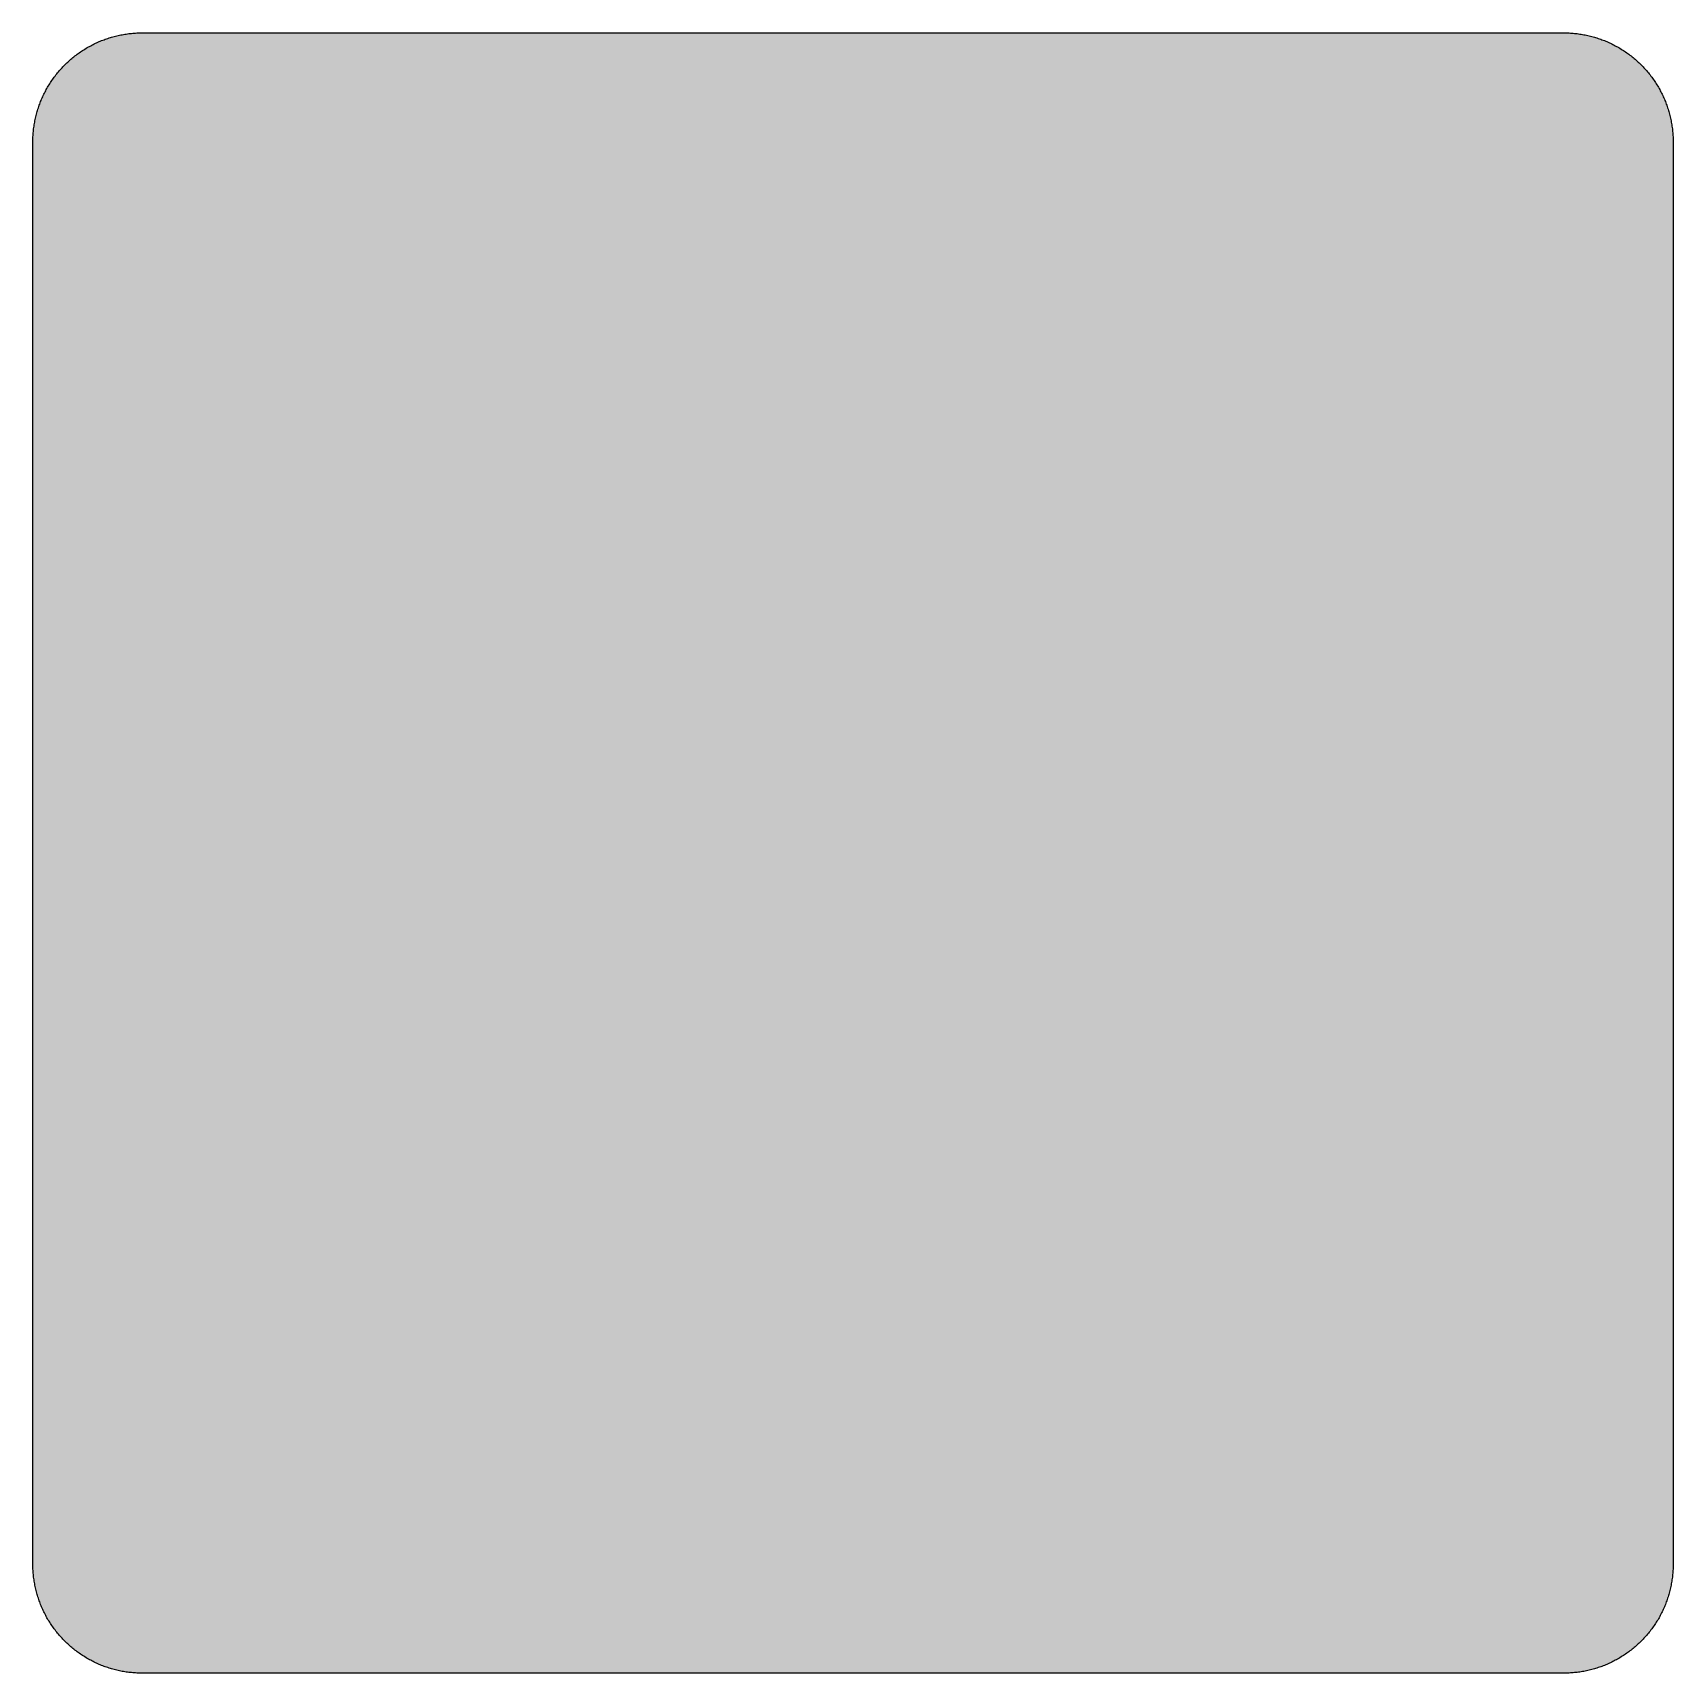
# Model space of a CAD drawing. Header units: millimetres. Extents: x 0 to 212, y 0 to 212.
import ezdxf

# ---------------------------------------------------------------- set-up
doc = ezdxf.new("R2010")
doc.units = ezdxf.units.MM

msp = doc.modelspace()

# ---------------------------------------------------------------- hatches: boundary and pattern name
msp.add_hatch(color=254).paths.add_polyline_path([(14.1633, 0.0536), (13.9878, 0.0533), (13.8125, 0.0559), (13.6373, 0.061), (13.462, 0.0686), (13.2893, 0.0787), (13.114, 0.0914), (12.9413, 0.1041), (12.7686, 0.1219), (12.5959, 0.1397), (12.4231, 0.16), (12.2504, 0.1829), (12.0777, 0.2057), (11.9075, 0.2337), (11.7373, 0.2616), (11.5672, 0.2921), (11.397, 0.3251), (11.2268, 0.3607), (11.0592, 0.3988), (10.8915, 0.4369), (10.7239, 0.4775), (10.5562, 0.5207), (10.3886, 0.5664), (10.2235, 0.6121), (10.0584, 0.6629), (9.8933, 0.7137), (9.7307, 0.7671), (9.5682, 0.8204), (9.4056, 0.8788), (9.2431, 0.9373), (9.083, 0.9982), (8.923, 1.0617), (8.763, 1.1252), (8.6055, 1.1938), (8.4455, 1.2624), (8.2906, 1.331), (8.1331, 1.4046), (7.9781, 1.4783), (7.8232, 1.5545), (7.6708, 1.6332), (7.5184, 1.7145), (7.366, 1.7958), (7.2161, 1.8796), (7.0663, 1.966), (6.919, 2.0523), (6.7716, 2.1438), (6.6243, 2.2352), (6.4795, 2.3266), (6.3348, 2.4232), (6.19, 2.5197), (6.0477, 2.6187), (5.908, 2.7178), (5.7683, 2.8194), (5.6286, 2.9235), (5.4915, 3.0302), (5.3543, 3.1369), (5.2197, 3.2461), (5.0851, 3.3579), (4.953, 3.4722), (4.8209, 3.5865), (4.6914, 3.7033), (4.5644, 3.8202), (4.4348, 3.9395), (4.3104, 4.0615), (4.1859, 4.1859), (4.0615, 4.3104), (3.9395, 4.4348), (3.8202, 4.5618), (3.7033, 4.6914), (3.5865, 4.8209), (3.4722, 4.953), (3.3579, 5.0851), (3.2487, 5.2197), (3.1369, 5.3543), (3.0302, 5.4915), (2.9235, 5.6286), (2.8194, 5.7683), (2.7178, 5.908), (2.6187, 6.0477), (2.5197, 6.19), (2.4232, 6.3348), (2.3266, 6.477), (2.2352, 6.6243), (2.1438, 6.7691), (2.0523, 6.9164), (1.966, 7.0663), (1.8796, 7.2161), (1.7958, 7.366), (1.7145, 7.5184), (1.6332, 7.6708), (1.5545, 7.8232), (1.4783, 7.9781), (1.4046, 8.1331), (1.331, 8.2906), (1.2598, 8.4455), (1.1913, 8.603), (1.1252, 8.763), (1.0592, 8.923), (0.9982, 9.083), (0.9373, 9.2431), (0.8763, 9.4056), (0.8204, 9.5682), (0.7645, 9.7307), (0.7112, 9.8933), (0.6604, 10.0584), (0.6121, 10.2235), (0.5639, 10.3911), (0.5207, 10.5562), (0.4775, 10.7239), (0.4343, 10.8915), (0.3962, 11.0592), (0.3607, 11.2268), (0.3251, 11.397), (0.2921, 11.5672), (0.2616, 11.7373), (0.2311, 11.9075), (0.2057, 12.0802), (0.1803, 12.2504), (0.1575, 12.4231), (0.1372, 12.5959), (0.1194, 12.7686), (0.1041, 12.9413), (0.0889, 13.1166), (0.0787, 13.2893), (0.0686, 13.4645), (0.061, 13.6373), (0.0559, 13.8125), (0.0508, 13.9878), (0.0508, 14.163), (0.0522, 197.6092), (0.0508, 197.7822), (0.0559, 197.9574), (0.061, 198.1327), (0.0686, 198.308), (0.0787, 198.4807), (0.0889, 198.6559), (0.1041, 198.8287), (0.1194, 199.0014), (0.1372, 199.1741), (0.1575, 199.3468), (0.1803, 199.5195), (0.2057, 199.6923), (0.2311, 199.8624), (0.2616, 200.0326), (0.2921, 200.2028), (0.3251, 200.373), (0.3607, 200.5432), (0.3962, 200.7108), (0.4343, 200.8784), (0.4775, 201.0461), (0.5207, 201.2137), (0.5639, 201.3814), (0.6121, 201.5465), (0.6604, 201.7116), (0.7112, 201.8767), (0.7645, 202.0392), (0.8204, 202.2018), (0.8763, 202.3643), (0.9373, 202.5269), (0.9982, 202.6869), (1.0592, 202.8469), (1.1252, 203.007), (1.1913, 203.1644), (1.2598, 203.3245), (1.331, 203.4794), (1.4046, 203.6369), (1.4783, 203.7918), (1.5545, 203.9468), (1.6332, 204.0992), (1.7145, 204.2516), (1.7958, 204.404), (1.8796, 204.5538), (1.966, 204.7037), (2.0523, 204.851), (2.1438, 204.9983), (2.2352, 205.1456), (2.3266, 205.2904), (2.4232, 205.4352), (2.5197, 205.58), (2.6187, 205.7222), (2.7178, 205.8619), (2.8194, 206.0016), (2.9235, 206.1413), (3.0302, 206.2785), (3.1369, 206.4156), (3.2487, 206.5503), (3.3579, 206.6849), (3.4722, 206.817), (3.5865, 206.949), (3.7033, 207.0786), (3.8202, 207.2056), (3.9395, 207.3351), (4.0615, 207.4596), (4.1859, 207.584), (4.3104, 207.7085), (4.4348, 207.8304), (4.5644, 207.9498), (4.6914, 208.0666), (4.8209, 208.1835), (4.953, 208.2978), (5.0851, 208.4121), (5.2197, 208.5213), (5.3543, 208.6331), (5.4915, 208.7397), (5.6286, 208.8464), (5.7683, 208.9506), (5.908, 209.0522), (6.0477, 209.1512), (6.19, 209.2503), (6.3348, 209.3468), (6.4795, 209.4433), (6.6243, 209.5348), (6.7716, 209.6262), (6.919, 209.7176), (7.0663, 209.804), (7.2161, 209.8904), (7.366, 209.9742), (7.5184, 210.0555), (7.6708, 210.1367), (7.8232, 210.2155), (7.9781, 210.2917), (8.1331, 210.3653), (8.2906, 210.439), (8.4455, 210.5101), (8.6055, 210.5787), (8.763, 210.6447), (8.923, 210.7108), (9.083, 210.7717), (9.2431, 210.8327), (9.4056, 210.8937), (9.5682, 210.9495), (9.7307, 211.0054), (9.8933, 211.0588), (10.0584, 211.1096), (10.2235, 211.1578), (10.3886, 211.2061), (10.5562, 211.2493), (10.7239, 211.2924), (10.8915, 211.3356), (11.0592, 211.3737), (11.2268, 211.4093), (11.397, 211.4448), (11.5672, 211.4779), (11.7373, 211.5083), (11.9075, 211.5388), (12.0777, 211.5642), (12.2504, 211.5896), (12.4231, 211.6125), (12.5959, 211.6328), (12.7686, 211.6506), (12.9413, 211.6658), (13.114, 211.6811), (13.2893, 211.6912), (13.462, 211.7014), (13.6373, 211.709), (13.8125, 211.7141), (13.9878, 211.7192), (14.163, 211.7192), (197.6078, 211.7203), (197.7822, 211.7192), (197.9574, 211.7141), (198.1327, 211.709), (198.3054, 211.7014), (198.4807, 211.6912), (198.6534, 211.6811), (198.8287, 211.6658), (199.0014, 211.6506), (199.1741, 211.6328), (199.3468, 211.6125), (199.5195, 211.5896), (199.6897, 211.5642), (199.8624, 211.5388), (200.0326, 211.5083), (200.2028, 211.4779), (200.373, 211.4448), (200.5432, 211.4093), (200.7108, 211.3737), (200.8784, 211.3356), (201.0461, 211.2924), (201.2137, 211.2493), (201.3788, 211.2061), (201.5465, 211.1578), (201.7116, 211.1096), (201.8767, 211.0588), (202.0392, 211.0054), (202.2018, 210.9495), (202.3643, 210.8937), (202.5269, 210.8327), (202.6869, 210.7717), (202.8469, 210.7108), (203.007, 210.6447), (203.167, 210.5787), (203.3245, 210.5101), (203.4794, 210.439), (203.6369, 210.3653), (203.7918, 210.2917), (203.9468, 210.2155), (204.0992, 210.1367), (204.2516, 210.0555), (204.404, 209.9742), (204.5538, 209.8904), (204.7037, 209.804), (204.8535, 209.7176), (205.0009, 209.6262), (205.1456, 209.5348), (205.293, 209.4433), (205.4352, 209.3468), (205.58, 209.2503), (205.7222, 209.1512), (205.8619, 209.0522), (206.0016, 208.9506), (206.1413, 208.8464), (206.2785, 208.7397), (206.4156, 208.6331), (206.5503, 208.5213), (206.6849, 208.4121), (206.817, 208.2978), (206.949, 208.1835), (207.0786, 208.0666), (207.2081, 207.9498), (207.3351, 207.8304), (207.4596, 207.7085), (207.584, 207.584), (207.7085, 207.4596), (207.8304, 207.3351), (207.9498, 207.2056), (208.0666, 207.0786), (208.1835, 206.949), (208.2978, 206.817), (208.4121, 206.6849), (208.5238, 206.5503), (208.6331, 206.4156), (208.7397, 206.2785), (208.8464, 206.1413), (208.9506, 206.0016), (209.0522, 205.8619), (209.1512, 205.7222), (209.2503, 205.58), (209.3468, 205.4352), (209.4433, 205.2904), (209.5348, 205.1456), (209.6262, 204.9983), (209.7176, 204.851), (209.804, 204.7037), (209.8904, 204.5538), (209.9742, 204.404), (210.0555, 204.2516), (210.1367, 204.0992), (210.2155, 203.9468), (210.2917, 203.7918), (210.3653, 203.6369), (210.439, 203.4794), (210.5076, 203.3245), (210.5762, 203.1644), (210.6447, 203.007), (210.7082, 202.8469), (210.7717, 202.6869), (210.8327, 202.5269), (210.8911, 202.3643), (210.9495, 202.2018), (211.0029, 202.0392), (211.0562, 201.8767), (211.107, 201.7116), (211.1578, 201.5465), (211.2035, 201.3814), (211.2493, 201.2137), (211.2924, 201.0461), (211.3331, 200.8784), (211.3712, 200.7108), (211.4093, 200.5432), (211.4448, 200.373), (211.4779, 200.2028), (211.5083, 200.0326), (211.5363, 199.8624), (211.5642, 199.6923), (211.5871, 199.5195), (211.6099, 199.3468), (211.6303, 199.1741), (211.648, 199.0014), (211.6658, 198.8287), (211.6785, 198.6559), (211.6912, 198.4807), (211.7014, 198.308), (211.709, 198.1327), (211.7141, 197.9574), (211.7166, 197.7822), (211.7166, 197.6069), (211.7189, 14.1647), (211.7166, 13.9878), (211.7141, 13.8125), (211.709, 13.6373), (211.7014, 13.4645), (211.6912, 13.2893), (211.6785, 13.1166), (211.6658, 12.9413), (211.648, 12.7686), (211.6303, 12.5959), (211.6099, 12.4231), (211.5871, 12.2504), (211.5642, 12.0802), (211.5363, 11.9075), (211.5083, 11.7373), (211.4779, 11.5672), (211.4448, 11.397), (211.4093, 11.2268), (211.3712, 11.0592), (211.3331, 10.8915), (211.2924, 10.7239), (211.2493, 10.5562), (211.2035, 10.3911), (211.1578, 10.2235), (211.107, 10.0584), (211.0562, 9.8933), (211.0029, 9.7307), (210.9495, 9.5682), (210.8911, 9.4056), (210.8327, 9.2431), (210.7717, 9.083), (210.7082, 8.923), (210.6447, 8.763), (210.5762, 8.603), (210.5076, 8.4455), (210.439, 8.2906), (210.3653, 8.1331), (210.2917, 7.9781), (210.2155, 7.8232), (210.1367, 7.6708), (210.0555, 7.5184), (209.9742, 7.366), (209.8904, 7.2161), (209.804, 7.0663), (209.7176, 6.9164), (209.6262, 6.7691), (209.5348, 6.6243), (209.4433, 6.477), (209.3468, 6.3348), (209.2503, 6.19), (209.1512, 6.0477), (209.0522, 5.908), (208.9506, 5.7683), (208.8464, 5.6286), (208.7397, 5.4915), (208.6331, 5.3543), (208.5238, 5.2197), (208.4121, 5.0851), (208.2978, 4.953), (208.1835, 4.8209), (208.0666, 4.6914), (207.9498, 4.5618), (207.8304, 4.4348), (207.7085, 4.3104), (207.584, 4.1859), (207.4596, 4.0615), (207.3351, 3.9395), (207.2081, 3.8202), (207.0786, 3.7033), (206.949, 3.5865), (206.817, 3.4722), (206.6849, 3.3579), (206.5503, 3.2461), (206.4156, 3.1369), (206.2785, 3.0302), (206.1413, 2.9235), (206.0016, 2.8194), (205.8619, 2.7178), (205.7222, 2.6187), (205.58, 2.5197), (205.4352, 2.4232), (205.293, 2.3266), (205.1456, 2.2352), (205.0009, 2.1438), (204.8535, 2.0523), (204.7037, 1.966), (204.5538, 1.8796), (204.404, 1.7958), (204.2516, 1.7145), (204.0992, 1.6332), (203.9468, 1.5545), (203.7918, 1.4783), (203.6369, 1.4046), (203.4794, 1.331), (203.3245, 1.2624), (203.167, 1.1938), (203.007, 1.1252), (202.8469, 1.0617), (202.6869, 0.9982), (202.5269, 0.9373), (202.3643, 0.8788), (202.2018, 0.8204), (202.0392, 0.7671), (201.8767, 0.7137), (201.7116, 0.6629), (201.5465, 0.6121), (201.3788, 0.5664), (201.2137, 0.5207), (201.0461, 0.4775), (200.8784, 0.4369), (200.7108, 0.3988), (200.5432, 0.3607), (200.373, 0.3251), (200.2028, 0.2921), (200.0326, 0.2616), (199.8624, 0.2337), (199.6897, 0.2057), (199.5195, 0.1829), (199.3468, 0.16), (199.1741, 0.1397), (199.0014, 0.1219), (198.8287, 0.1041), (198.6534, 0.0914), (198.4807, 0.0787), (198.3054, 0.0686), (198.1327, 0.061), (197.9574, 0.0559), (197.7822, 0.0533), (197.6069, 0.0533)])
h = msp.add_hatch(color=59)
h.paths.add_polyline_path([(14.1633, 3.5814), (13.8887, 3.5839), (13.6169, 3.5941), (13.3477, 3.6119), (13.081, 3.6347), (12.8143, 3.6652), (12.5501, 3.7008), (12.2885, 3.7465), (12.0294, 3.7948), (11.7729, 3.8506), (11.5164, 3.9141), (11.2649, 3.9827), (11.016, 4.0564), (10.7671, 4.1351), (10.5232, 4.2215), (10.2819, 4.3129), (10.0432, 4.412), (9.8069, 4.5161), (9.5733, 4.6228), (9.3447, 4.7371), (9.1186, 4.8565), (8.8951, 4.9809), (8.6741, 5.113), (8.4582, 5.2476), (8.2448, 5.3873), (8.0366, 5.5321), (7.8308, 5.682), (7.6276, 5.8369), (7.4295, 5.9969), (7.2365, 6.1595), (7.046, 6.3297), (6.8605, 6.5024), (6.6777, 6.6802), (6.5024, 6.8605), (6.3271, 7.046), (6.1595, 7.2365), (5.9969, 7.432), (5.8369, 7.6302), (5.682, 7.8308), (5.5321, 8.0366), (5.3873, 8.2448), (5.2451, 8.4582), (5.1105, 8.6741), (4.9809, 8.8951), (4.8565, 9.1186), (4.7371, 9.3447), (4.6228, 9.5758), (4.5136, 9.8069), (4.4094, 10.0432), (4.3129, 10.2819), (4.2215, 10.5232), (4.1351, 10.7696), (4.0538, 11.016), (3.9802, 11.2649), (3.9116, 11.5189), (3.8506, 11.7729), (3.7948, 12.0294), (3.744, 12.2911), (3.7008, 12.5527), (3.6627, 12.8143), (3.6322, 13.081), (3.6093, 13.3502), (3.5916, 13.6195), (3.5814, 13.8913), (3.5789, 14.163), (3.58, 197.6092), (3.5814, 197.8812), (3.5916, 198.153), (3.6093, 198.4223), (3.6322, 198.689), (3.6627, 198.9557), (3.7008, 199.2198), (3.744, 199.4814), (3.7948, 199.7405), (3.8506, 199.9971), (3.9116, 200.2536), (3.9802, 200.5051), (4.0538, 200.754), (4.1351, 201.0029), (4.2215, 201.2467), (4.3129, 201.488), (4.4094, 201.7268), (4.5136, 201.963), (4.6228, 202.1967), (4.7371, 202.4253), (4.8565, 202.6514), (4.9809, 202.8749), (5.1105, 203.0959), (5.2451, 203.3118), (5.3873, 203.5251), (5.5321, 203.7334), (5.682, 203.9391), (5.8369, 204.1423), (5.9969, 204.3405), (6.1595, 204.5335), (6.3271, 204.724), (6.5024, 204.9094), (6.6777, 205.0923), (6.8605, 205.2676), (7.046, 205.4428), (7.2365, 205.6105), (7.4295, 205.773), (7.6276, 205.933), (7.8308, 206.088), (8.0366, 206.2378), (8.2448, 206.3826), (8.4582, 206.5249), (8.6741, 206.6595), (8.8951, 206.789), (9.1186, 206.9135), (9.3447, 207.0329), (9.5733, 207.1472), (9.8069, 207.2564), (10.0432, 207.3605), (10.2819, 207.457), (10.5232, 207.5485), (10.7671, 207.6348), (11.016, 207.7161), (11.2649, 207.7898), (11.5164, 207.8584), (11.7729, 207.9193), (12.0294, 207.9752), (12.2885, 208.026), (12.5501, 208.0692), (12.8143, 208.1073), (13.081, 208.1378), (13.3477, 208.1606), (13.6169, 208.1784), (13.8887, 208.1886), (14.163, 208.1911), (197.6078, 208.1925), (197.8787, 208.1886), (198.1505, 208.1784), (198.4197, 208.1606), (198.689, 208.1378), (198.9557, 208.1073), (199.2173, 208.0692), (199.4789, 208.026), (199.7405, 207.9752), (199.9971, 207.9193), (200.2511, 207.8584), (200.5051, 207.7898), (200.754, 207.7161), (201.0004, 207.6348), (201.2467, 207.5485), (201.488, 207.457), (201.7268, 207.3605), (201.963, 207.2564), (202.1942, 207.1472), (202.4253, 207.0329), (202.6514, 206.9135), (202.8749, 206.789), (203.0959, 206.6595), (203.3118, 206.5249), (203.5251, 206.3826), (203.7334, 206.2378), (203.9391, 206.088), (204.1398, 205.933), (204.3379, 205.773), (204.5335, 205.6105), (204.724, 205.4428), (204.9094, 205.2676), (205.0898, 205.0923), (205.2676, 204.9094), (205.4403, 204.724), (205.6105, 204.5335), (205.773, 204.3405), (205.933, 204.1423), (206.088, 203.9391), (206.2378, 203.7334), (206.3826, 203.5251), (206.5223, 203.3118), (206.6569, 203.0959), (206.789, 202.8749), (206.9135, 202.6514), (207.0329, 202.4253), (207.1472, 202.1967), (207.2538, 201.963), (207.358, 201.7268), (207.457, 201.488), (207.5485, 201.2467), (207.6348, 201.0029), (207.7136, 200.754), (207.7872, 200.5051), (207.8558, 200.2536), (207.9193, 199.9971), (207.9752, 199.7405), (208.0235, 199.4814), (208.0692, 199.2198), (208.1047, 198.9557), (208.1352, 198.689), (208.1581, 198.4223), (208.1759, 198.153), (208.186, 197.8812), (208.1911, 197.6069), (208.1911, 14.1647), (208.186, 13.8913), (208.1759, 13.6195), (208.1581, 13.3502), (208.1352, 13.081), (208.1047, 12.8143), (208.0692, 12.5527), (208.0235, 12.2911), (207.9752, 12.0294), (207.9193, 11.7729), (207.8558, 11.5189), (207.7872, 11.2649), (207.7136, 11.016), (207.6348, 10.7696), (207.5485, 10.5232), (207.457, 10.2819), (207.358, 10.0432), (207.2538, 9.8069), (207.1472, 9.5758), (207.0329, 9.3447), (206.9135, 9.1186), (206.789, 8.8951), (206.6569, 8.6741), (206.5223, 8.4582), (206.3826, 8.2448), (206.2378, 8.0366), (206.088, 7.8308), (205.933, 7.6302), (205.773, 7.432), (205.6105, 7.2365), (205.4403, 7.046), (205.2676, 6.8605), (205.0898, 6.6802), (204.9094, 6.5024), (204.724, 6.3297), (204.5335, 6.1595), (204.3379, 5.9969), (204.1398, 5.8369), (203.9391, 5.682), (203.7334, 5.5321), (203.5251, 5.3873), (203.3118, 5.2476), (203.0959, 5.113), (202.8749, 4.9809), (202.6514, 4.8565), (202.4253, 4.7371), (202.1942, 4.6228), (201.963, 4.5161), (201.7268, 4.412), (201.488, 4.3129), (201.2467, 4.2215), (201.0004, 4.1351), (200.754, 4.0564), (200.5051, 3.9827), (200.2511, 3.9141), (199.9971, 3.8506), (199.7405, 3.7948), (199.4789, 3.7465), (199.2173, 3.7008), (198.9557, 3.6652), (198.689, 3.6347), (198.4197, 3.6119), (198.1505, 3.5941), (197.8787, 3.5839), (197.6069, 3.5789)])
h.paths.add_polyline_path([(14.1633, 8.8731), (14.0259, 8.8748), (13.8887, 8.8798), (13.7541, 8.8875), (13.622, 8.9002), (13.4874, 8.9154), (13.3553, 8.9332), (13.2258, 8.9535), (13.0962, 8.9789), (12.9667, 9.0068), (12.8397, 9.0373), (12.7127, 9.0729), (12.5882, 9.1084), (12.4663, 9.1491), (12.3419, 9.1923), (12.2225, 9.238), (12.1031, 9.2888), (11.9837, 9.3396), (11.8694, 9.3929), (11.7526, 9.4513), (11.6408, 9.5098), (11.5291, 9.5733), (11.4198, 9.6368), (11.3106, 9.7053), (11.2039, 9.7765), (11.0998, 9.8476), (10.9957, 9.9238), (10.8966, 10), (10.7975, 10.0787), (10.6985, 10.1625), (10.6045, 10.2464), (10.5105, 10.3327), (10.4216, 10.4216), (10.3327, 10.5131), (10.2464, 10.6045), (10.16, 10.701), (10.0787, 10.7975), (10, 10.8966), (9.9212, 10.9982), (9.8476, 11.0998), (9.7739, 11.2039), (9.7053, 11.3106), (9.6368, 11.4198), (9.5707, 11.5291), (9.5098, 11.6408), (9.4488, 11.7551), (9.3929, 11.8694), (9.337, 11.9863), (9.2862, 12.1031), (9.238, 12.2225), (9.1923, 12.3444), (9.1491, 12.4663), (9.1084, 12.5908), (9.0703, 12.7152), (9.0373, 12.8397), (9.0068, 12.9692), (8.9789, 13.0962), (8.9535, 13.2258), (8.9306, 13.3579), (8.9129, 13.4899), (8.8976, 13.622), (8.8849, 13.7566), (8.8773, 13.8913), (8.8722, 14.0259), (8.8697, 14.163), (8.8717, 197.6092), (8.8722, 197.7441), (8.8773, 197.8812), (8.8849, 198.0159), (8.8976, 198.1479), (8.9129, 198.2826), (8.9306, 198.4146), (8.9535, 198.5442), (8.9789, 198.6737), (9.0068, 198.8033), (9.0373, 198.9303), (9.0703, 199.0573), (9.1084, 199.1817), (9.1491, 199.3036), (9.1923, 199.4281), (9.238, 199.5475), (9.2862, 199.6669), (9.337, 199.7862), (9.3929, 199.9005), (9.4488, 200.0174), (9.5098, 200.1291), (9.5707, 200.2409), (9.6368, 200.3501), (9.7053, 200.4593), (9.7739, 200.566), (9.8476, 200.6702), (9.9212, 200.7743), (10, 200.8734), (10.0787, 200.9724), (10.16, 201.0715), (10.2464, 201.1655), (10.3327, 201.2594), (10.4216, 201.3483), (10.5105, 201.4372), (10.6045, 201.5236), (10.6985, 201.61), (10.7975, 201.6912), (10.8966, 201.77), (10.9957, 201.8487), (11.0998, 201.9224), (11.2039, 201.996), (11.3106, 202.0646), (11.4198, 202.1332), (11.5291, 202.1992), (11.6408, 202.2602), (11.7526, 202.3212), (11.8694, 202.377), (11.9837, 202.4329), (12.1031, 202.4837), (12.2225, 202.532), (12.3419, 202.5777), (12.4663, 202.6209), (12.5882, 202.6615), (12.7127, 202.6996), (12.8397, 202.7326), (12.9667, 202.7631), (13.0962, 202.7911), (13.2258, 202.8165), (13.3553, 202.8393), (13.4874, 202.8571), (13.622, 202.8723), (13.7541, 202.885), (13.8887, 202.8927), (14.0259, 202.8977), (14.163, 202.9003), (197.6078, 202.9008), (197.7441, 202.8977), (197.8787, 202.8927), (198.0133, 202.885), (198.1479, 202.8723), (198.28, 202.8571), (198.4121, 202.8393), (198.5442, 202.8165), (198.6737, 202.7911), (198.8007, 202.7631), (198.9303, 202.7326), (199.0547, 202.6996), (199.1792, 202.6615), (199.3036, 202.6209), (199.4256, 202.5777), (199.5475, 202.532), (199.6669, 202.4837), (199.7837, 202.4329), (199.9005, 202.377), (200.0148, 202.3212), (200.1291, 202.2602), (200.2409, 202.1992), (200.3501, 202.1332), (200.4593, 202.0646), (200.566, 201.996), (200.6702, 201.9224), (200.7718, 201.8487), (200.8734, 201.77), (200.9724, 201.6912), (201.0689, 201.61), (201.1655, 201.5236), (201.2569, 201.4372), (201.3483, 201.3483), (201.4372, 201.2594), (201.5236, 201.1655), (201.6074, 201.0715), (201.6912, 200.9724), (201.77, 200.8734), (201.8462, 200.7743), (201.9224, 200.6702), (201.9935, 200.566), (202.0646, 200.4593), (202.1332, 200.3501), (202.1967, 200.2409), (202.2602, 200.1291), (202.3186, 200.0174), (202.377, 199.9005), (202.4304, 199.7862), (202.4812, 199.6669), (202.532, 199.5475), (202.5777, 199.4281), (202.6209, 199.3036), (202.6615, 199.1817), (202.6971, 199.0573), (202.7326, 198.9303), (202.7631, 198.8033), (202.7911, 198.6737), (202.8165, 198.5442), (202.8368, 198.4146), (202.8546, 198.2826), (202.8698, 198.1479), (202.8825, 198.0159), (202.8901, 197.8812), (202.8952, 197.7441), (202.8977, 197.6069), (202.8994, 14.1647), (202.8952, 14.0259), (202.8901, 13.8913), (202.8825, 13.7566), (202.8698, 13.622), (202.8546, 13.4899), (202.8368, 13.3579), (202.8165, 13.2258), (202.7911, 13.0962), (202.7631, 12.9692), (202.7326, 12.8397), (202.6971, 12.7152), (202.6615, 12.5908), (202.6209, 12.4663), (202.5777, 12.3444), (202.532, 12.2225), (202.4812, 12.1031), (202.4304, 11.9863), (202.377, 11.8694), (202.3186, 11.7551), (202.2602, 11.6408), (202.1967, 11.5291), (202.1332, 11.4198), (202.0646, 11.3106), (201.9935, 11.2039), (201.9224, 11.0998), (201.8462, 10.9982), (201.77, 10.8966), (201.6912, 10.7975), (201.6074, 10.701), (201.5236, 10.6045), (201.4372, 10.5131), (201.3483, 10.4216), (201.2569, 10.3327), (201.1655, 10.2464), (201.0689, 10.1625), (200.9724, 10.0787), (200.8734, 10), (200.7718, 9.9238), (200.6702, 9.8476), (200.566, 9.7765), (200.4593, 9.7053), (200.3501, 9.6368), (200.2409, 9.5733), (200.1291, 9.5098), (200.0148, 9.4513), (199.9005, 9.3929), (199.7837, 9.3396), (199.6669, 9.2888), (199.5475, 9.238), (199.4256, 9.1923), (199.3036, 9.1491), (199.1792, 9.1084), (199.0547, 9.0729), (198.9303, 9.0373), (198.8007, 9.0068), (198.6737, 8.9789), (198.5442, 8.9535), (198.4121, 8.9332), (198.28, 8.9154), (198.1479, 8.9002), (198.0133, 8.8875), (197.8787, 8.8798), (197.7441, 8.8748), (197.6069, 8.8722)], flags=16)
h = msp.add_hatch(color=59)
h.paths.add_polyline_path([(81.1911, 181.205), (59.793, 179.8669), (59.7459, 179.8625), (59.7002, 179.8574), (59.657, 179.8523), (59.6113, 179.8472), (59.5655, 179.8422), (59.5224, 179.8345), (59.4792, 179.8269), (59.4335, 179.8168), (59.3903, 179.8066), (59.3471, 179.7964), (59.3039, 179.7863), (59.2607, 179.7736), (59.2176, 179.7609), (59.1769, 179.7482), (59.1337, 179.7329), (59.0931, 179.7177), (59.0525, 179.7025), (59.0093, 179.6872), (58.9686, 179.6694), (58.9305, 179.6517), (58.8899, 179.6339), (58.8493, 179.6136), (58.8112, 179.5932), (58.7731, 179.5729), (58.735, 179.5526), (58.6969, 179.5297), (58.6588, 179.5069), (58.6207, 179.484), (58.5851, 179.4612), (58.547, 179.4358), (58.5114, 179.4104), (58.4759, 179.385), (58.4429, 179.3596), (58.4073, 179.3316), (58.3743, 179.3037), (58.3387, 179.2757), (58.3057, 179.2478), (58.2752, 179.2173), (58.2422, 179.1894), (58.2117, 179.1589), (58.1787, 179.1259), (58.1482, 179.0954), (58.1203, 179.0624), (58.0898, 179.0294), (58.0619, 178.9963), (58.0339, 178.9633), (58.006, 178.9278), (57.978, 178.8947), (57.9526, 178.8592), (57.9272, 178.8211), (57.9018, 178.7855), (57.8764, 178.75), (57.8536, 178.7119), (57.8282, 178.6738), (57.8079, 178.6357), (57.785, 178.595), (57.7647, 178.5569), (57.7418, 178.5163), (57.724, 178.4756), (57.7037, 178.435), (57.6859, 178.3944), (57.6682, 178.3537), (57.6504, 178.3105), (57.6326, 178.2674), (52.1878, 163.7436), (52.1665, 163.6903), (52.1487, 163.637), (52.1284, 163.5862), (52.1106, 163.5328), (52.0929, 163.482), (52.0751, 163.4287), (52.0573, 163.3753), (52.0395, 163.3245), (52.0217, 163.2712), (52.0065, 163.2179), (51.9887, 163.1645), (51.9735, 163.1112), (51.9582, 163.0578), (51.943, 163.0045), (51.9278, 162.9512), (51.9125, 162.8978), (51.8973, 162.8445), (51.8846, 162.7911), (51.8693, 162.7378), (51.8566, 162.6845), (51.8414, 162.6311), (51.8287, 162.5778), (51.816, 162.5244), (51.8033, 162.4686), (51.7931, 162.4152), (51.7804, 162.3619), (51.7677, 162.3085), (51.7576, 162.2527), (51.7474, 162.1993), (51.7347, 162.146), (51.7246, 162.0901), (51.7144, 162.0368), (51.7068, 161.9809), (51.6966, 161.9275), (51.6865, 161.8717), (51.6788, 161.8183), (51.6687, 161.7624), (51.6611, 161.7091), (51.6534, 161.6532), (51.6458, 161.5999), (51.6382, 161.544), (51.6306, 161.4881), (51.6255, 161.4348), (51.6179, 161.3789), (51.6128, 161.3256), (51.6077, 161.2697), (51.6026, 161.2138), (51.5976, 161.1605), (51.5925, 161.1046), (51.5874, 161.0487), (51.5823, 160.9928), (51.5798, 160.9395), (51.5747, 160.8836), (51.5722, 160.8277), (51.5696, 160.7718), (51.5671, 160.7185), (51.5645, 160.6626), (51.562, 160.6067), (51.5595, 160.5509), (51.5595, 160.495), (51.5569, 160.4391), (51.5569, 160.3858), (51.5569, 160.3299), (51.5569, 160.274), (51.5578, 146.6328), (51.5569, 146.5682), (51.5595, 146.5047), (51.5645, 146.4412), (51.5696, 146.3777), (51.5772, 146.3167), (51.5849, 146.2557), (51.595, 146.1948), (51.6077, 146.1338), (51.6204, 146.0729), (51.6331, 146.0144), (51.6509, 145.956), (51.6687, 145.8976), (51.6865, 145.8392), (51.7068, 145.7833), (51.7271, 145.7249), (51.75, 145.669), (51.7754, 145.6157), (51.8008, 145.5598), (51.8262, 145.5064), (51.8541, 145.4531), (51.8846, 145.4023), (51.9151, 145.3515), (51.9455, 145.3007), (51.9786, 145.2499), (52.0116, 145.2016), (52.0471, 145.1534), (52.0827, 145.1077), (52.1208, 145.0594), (52.1589, 145.0162), (52.1995, 144.9705), (52.2376, 144.9273), (52.2808, 144.8841), (52.3215, 144.8435), (52.3672, 144.8029), (52.4104, 144.7648), (52.4561, 144.7267), (52.5018, 144.6886), (52.5501, 144.653), (52.5958, 144.6174), (52.6466, 144.5844), (52.6948, 144.5514), (52.7456, 144.5184), (52.7964, 144.4879), (52.8498, 144.46), (52.9031, 144.432), (52.9565, 144.4066), (53.0098, 144.3812), (53.0657, 144.3558), (53.1216, 144.333), (53.1774, 144.3126), (53.2333, 144.2923), (53.2917, 144.272), (53.3502, 144.2568), (53.4086, 144.239), (53.4695, 144.2263), (53.528, 144.211), (53.5889, 144.2009), (53.6499, 144.1907), (53.7108, 144.1831), (53.7743, 144.1755), (53.8353, 144.1704), (53.8988, 144.1653), (53.9623, 144.1628), (54.0258, 144.1628), (55.2619, 144.1633), (55.2653, 144.4498), (55.2755, 144.7343), (55.2933, 145.0162), (55.3187, 145.2982), (55.3491, 145.5776), (55.3898, 145.8544), (55.4355, 146.1287), (55.4863, 146.4005), (55.5447, 146.6723), (55.6108, 146.939), (55.6819, 147.2032), (55.7606, 147.4673), (55.8444, 147.7264), (55.9359, 147.9829), (56.0324, 148.2369), (56.134, 148.4859), (56.2432, 148.7348), (56.3575, 148.9786), (56.4769, 149.2199), (56.6014, 149.4587), (56.7334, 149.6924), (56.8706, 149.9235), (57.0128, 150.1521), (57.1576, 150.3756), (57.31, 150.5941), (57.4675, 150.81), (57.6301, 151.0233), (57.7977, 151.2291), (57.9704, 151.4348), (58.1482, 151.6329), (58.3286, 151.8285), (58.5165, 152.019), (58.707, 152.2044), (58.9026, 152.3873), (59.1007, 152.5651), (59.3039, 152.7378), (59.5122, 152.9029), (59.7256, 153.0655), (59.9415, 153.223), (60.1599, 153.3754), (60.3834, 153.5227), (60.612, 153.6649), (60.8432, 153.8021), (61.0768, 153.9342), (61.3156, 154.0586), (61.5569, 154.178), (61.8007, 154.2923), (62.0471, 154.4015), (62.2986, 154.5031), (62.5526, 154.5996), (62.8091, 154.6911), (63.0682, 154.7749), (63.3324, 154.8536), (63.5965, 154.9248), (63.8632, 154.9908), (64.135, 155.0492), (64.4068, 155.1), (64.6811, 155.1457), (64.958, 155.1864), (65.2374, 155.2169), (65.5193, 155.2423), (65.8012, 155.26), (66.0857, 155.2702), (66.3727, 155.2753), (66.6598, 155.2702), (66.9442, 155.26), (67.2287, 155.2423), (67.5107, 155.2169), (67.7875, 155.1864), (68.0669, 155.1457), (68.3412, 155.1), (68.613, 155.0492), (68.8823, 154.9908), (69.1515, 154.9248), (69.4157, 154.8536), (69.6773, 154.7749), (69.9364, 154.6911), (70.1954, 154.5996), (70.4469, 154.5031), (70.6984, 154.4015), (70.9473, 154.2923), (71.1911, 154.178), (71.4324, 154.0586), (71.6712, 153.9342), (71.9049, 153.8021), (72.136, 153.6649), (72.3621, 153.5227), (72.5856, 153.3754), (72.8066, 153.223), (73.0225, 153.0655), (73.2333, 152.9029), (73.4416, 152.7378), (73.6448, 152.5651), (73.8454, 152.3873), (74.041, 152.2044), (74.2315, 152.019), (74.4169, 151.8285), (74.5998, 151.6329), (74.7751, 151.4348), (74.9478, 151.2291), (75.1154, 151.0233), (75.278, 150.81), (75.4355, 150.5941), (75.5879, 150.3756), (75.7352, 150.1521), (75.8774, 149.9235), (76.0146, 149.6924), (76.1441, 149.4587), (76.2711, 149.2199), (76.3905, 148.9786), (76.5048, 148.7348), (76.6115, 148.4859), (76.7156, 148.2369), (76.8121, 147.9829), (76.901, 147.7264), (76.9849, 147.4673), (77.0636, 147.2032), (77.1347, 146.939), (77.2008, 146.6723), (77.2592, 146.4005), (77.3125, 146.1287), (77.3582, 145.8544), (77.3963, 145.5776), (77.4294, 145.2982), (77.4522, 145.0162), (77.47, 144.7343), (77.4827, 144.4498), (77.4852, 144.1628), (121.9369, 144.1633), (121.9378, 144.3203), (121.9403, 144.4752), (121.9454, 144.6327), (121.953, 144.7876), (121.9632, 144.9451), (121.9759, 145.1), (121.9886, 145.255), (122.0064, 145.4099), (122.0241, 145.5649), (122.0445, 145.7173), (122.0673, 145.8722), (122.0927, 146.0246), (122.1207, 146.177), (122.1486, 146.3294), (122.1791, 146.4818), (122.2146, 146.6317), (122.2477, 146.7815), (122.2858, 146.9314), (122.3264, 147.0812), (122.367, 147.2286), (122.4102, 147.3759), (122.4559, 147.5232), (122.5042, 147.6705), (122.5525, 147.8153), (122.6058, 147.9601), (122.6591, 148.1049), (122.715, 148.2471), (122.7709, 148.3893), (122.8319, 148.5316), (122.8928, 148.6713), (122.9563, 148.811), (123.0198, 148.9507), (123.0884, 149.0878), (123.157, 149.225), (123.2281, 149.3622), (123.3018, 149.4968), (123.3754, 149.6314), (123.4516, 149.7635), (123.5304, 149.8956), (123.6116, 150.0276), (123.6929, 150.1572), (123.7767, 150.2867), (123.8631, 150.4137), (123.9495, 150.5407), (124.0384, 150.6677), (124.1298, 150.7922), (124.2238, 150.9141), (124.3178, 151.036), (124.4143, 151.1579), (124.5133, 151.2773), (124.6124, 151.3942), (124.714, 151.511), (124.8181, 151.6278), (124.9223, 151.7421), (125.029, 151.8539), (125.1382, 151.9657), (125.2474, 152.0749), (125.3592, 152.1841), (125.4735, 152.2908), (125.5878, 152.3975), (125.7046, 152.5016), (125.824, 152.6032), (125.9434, 152.7048), (126.0653, 152.8039), (81.1911, 152.8064)])
h.paths.add_polyline_path([(72.548, 164.5363), (72.548, 176.8835), (60.0714, 176.1035), (60.0481, 176.1007), (60.0253, 176.0982), (60.0024, 176.0957), (59.9796, 176.0931), (59.9567, 176.0906), (59.9364, 176.0855), (59.9135, 176.083), (59.8907, 176.0779), (59.8703, 176.0728), (59.8475, 176.0677), (59.8272, 176.0626), (59.8043, 176.055), (59.784, 176.0499), (59.7611, 176.0423), (59.7408, 176.0372), (59.7205, 176.0296), (59.7002, 176.022), (59.6798, 176.0118), (59.6595, 176.0042), (59.6392, 175.9941), (59.6189, 175.9864), (59.5986, 175.9763), (59.5782, 175.9661), (59.5605, 175.956), (59.5401, 175.9458), (59.5224, 175.9356), (59.502, 175.9229), (59.4843, 175.9128), (59.4665, 175.9001), (59.4487, 175.8874), (59.4309, 175.8747), (59.4131, 175.862), (59.3954, 175.8493), (59.3776, 175.8366), (59.3598, 175.8213), (59.3446, 175.8086), (59.3268, 175.7934), (59.3115, 175.7782), (59.2963, 175.7629), (59.2785, 175.7477), (59.2633, 175.7324), (59.248, 175.7172), (59.2328, 175.6994), (59.2201, 175.6842), (59.2049, 175.6664), (59.1896, 175.6512), (59.1769, 175.6334), (59.1642, 175.6156), (59.1515, 175.5978), (59.1363, 175.58), (59.1236, 175.5623), (59.1134, 175.5445), (59.1007, 175.5242), (59.088, 175.5064), (59.0779, 175.4861), (59.0677, 175.4657), (59.055, 175.448), (59.0448, 175.4276), (59.0347, 175.4073), (59.0271, 175.387), (59.0169, 175.3667), (59.0093, 175.3464), (58.9991, 175.3235), (58.9915, 175.3032), (54.8527, 164.266), (54.8462, 164.2516), (54.8411, 164.2389), (54.8386, 164.2262), (54.8335, 164.2135), (54.8284, 164.1983), (54.8259, 164.1856), (54.8208, 164.1729), (54.8183, 164.1602), (54.8132, 164.1475), (54.8107, 164.1323), (54.8081, 164.1196), (54.8056, 164.1069), (54.8005, 164.0916), (54.798, 164.0789), (54.7954, 164.0662), (54.7929, 164.051), (54.7903, 164.0383), (54.7878, 164.0256), (54.7853, 164.0103), (54.7853, 163.9976), (54.7827, 163.9824), (54.7802, 163.9697), (54.7802, 163.957), (54.7776, 163.9418), (54.7776, 163.9291), (54.7751, 163.9138), (54.7751, 163.9011), (54.7751, 163.8884), (54.7751, 163.8732), (54.7726, 163.8605), (54.7726, 163.8452), (54.7726, 163.8325), (54.7726, 163.7995), (54.7751, 163.769), (54.7776, 163.736), (54.7802, 163.7055), (54.7827, 163.6751), (54.7878, 163.6446), (54.7929, 163.6141), (54.798, 163.5836), (54.8056, 163.5531), (54.8132, 163.5227), (54.8208, 163.4947), (54.8284, 163.4642), (54.8386, 163.4363), (54.8488, 163.4084), (54.8589, 163.3804), (54.8691, 163.3525), (54.8818, 163.3245), (54.8945, 163.2966), (54.9072, 163.2687), (54.9224, 163.2433), (54.9377, 163.2179), (54.9529, 163.1925), (54.9681, 163.1671), (54.9834, 163.1417), (55.0012, 163.1163), (55.0189, 163.0934), (55.0367, 163.0705), (55.0545, 163.0477), (55.0748, 163.0248), (55.0926, 163.002), (55.1129, 162.9791), (55.1358, 162.9588), (55.1561, 162.9385), (55.1764, 162.9181), (55.1993, 162.8978), (55.2221, 162.88), (55.245, 162.8597), (55.2679, 162.8419), (55.2933, 162.8242), (55.3161, 162.8089), (55.3415, 162.7911), (55.3669, 162.7759), (55.3923, 162.7607), (55.4203, 162.7454), (55.4457, 162.7327), (55.4736, 162.72), (55.499, 162.7073), (55.5269, 162.6946), (55.5549, 162.6819), (55.5828, 162.6718), (55.6108, 162.6616), (55.6412, 162.6514), (55.6692, 162.6438), (55.6997, 162.6362), (55.7301, 162.6286), (55.7581, 162.6235), (55.7886, 162.6159), (55.819, 162.6108), (55.8495, 162.6083), (55.8825, 162.6032), (55.913, 162.6006), (55.9435, 162.5981), (55.9765, 162.5981), (56.007, 162.5981), (56.0172, 162.5981), (56.0248, 162.5981), (56.0349, 162.5981), (56.0451, 162.5981), (56.0527, 162.5981), (56.0629, 162.5981), (56.0705, 162.5981), (56.0807, 162.5981), (56.0883, 162.6006), (56.0984, 162.6006), (56.1061, 162.6006), (56.1162, 162.6032), (56.1264, 162.6032), (56.134, 162.6032), (56.1442, 162.6057), (56.1518, 162.6057)], flags=16)
edge = h.paths.add_edge_path(flags=16)
edge.add_line((75.0175, 144.1633), (75.0138, 144.3863))
edge.add_line((75.0138, 144.3863), (75.0062, 144.6073))
edge.add_line((75.0062, 144.6073), (74.991, 144.8283))
edge.add_line((74.991, 144.8283), (74.9706, 145.0467))
edge.add_line((74.9706, 145.0467), (74.9478, 145.2626))
edge.add_line((74.9478, 145.2626), (74.9173, 145.4785))
edge.add_line((74.9173, 145.4785), (74.8817, 145.6919))
edge.add_line((74.8817, 145.6919), (74.8411, 145.9052))
edge.add_line((74.8411, 145.9052), (74.7954, 146.1135))
edge.add_line((74.7954, 146.1135), (74.7446, 146.3218))
edge.add_line((74.7446, 146.3218), (74.6887, 146.5275))
edge.add_line((74.6887, 146.5275), (74.6277, 146.7333))
edge.add_line((74.6277, 146.7333), (74.5617, 146.9339))
edge.add_line((74.5617, 146.9339), (74.4906, 147.1346))
edge.add_line((74.4906, 147.1346), (74.4169, 147.3302))
edge.add_line((74.4169, 147.3302), (74.3382, 147.5257))
edge.add_line((74.3382, 147.5257), (74.2518, 147.7188))
edge.add_line((74.2518, 147.7188), (74.1629, 147.9093))
edge.add_line((74.1629, 147.9093), (74.0715, 148.0972))
edge.add_line((74.0715, 148.0972), (73.9724, 148.2827))
edge.add_line((73.9724, 148.2827), (73.8708, 148.463))
edge.add_line((73.8708, 148.463), (73.7641, 148.6433))
edge.add_line((73.7641, 148.6433), (73.6549, 148.8211))
edge.add_line((73.6549, 148.8211), (73.5406, 148.9939))
edge.add_line((73.5406, 148.9939), (73.4212, 149.1666))
edge.add_line((73.4212, 149.1666), (73.2993, 149.3342))
edge.add_line((73.2993, 149.3342), (73.1723, 149.4993))
edge.add_line((73.1723, 149.4993), (73.0428, 149.6593))
edge.add_line((73.0428, 149.6593), (72.9082, 149.8194))
edge.add_line((72.9082, 149.8194), (72.771, 149.9743))
edge.add_line((72.771, 149.9743), (72.6288, 150.1242))
edge.add_line((72.6288, 150.1242), (72.484, 150.274))
edge.add_line((72.484, 150.274), (72.3367, 150.4188))
edge.add_line((72.3367, 150.4188), (72.1843, 150.561))
edge.add_line((72.1843, 150.561), (72.0293, 150.6982))
edge.add_line((72.0293, 150.6982), (71.8718, 150.8303))
edge.add_line((71.8718, 150.8303), (71.7093, 150.9624))
edge.add_line((71.7093, 150.9624), (71.5442, 151.0868))
edge.add_line((71.5442, 151.0868), (71.3765, 151.2113))
edge.add_line((71.3765, 151.2113), (71.2064, 151.3281))
edge.add_line((71.2064, 151.3281), (71.0311, 151.4424))
edge.add_line((71.0311, 151.4424), (70.8558, 151.5542))
edge.add_line((70.8558, 151.5542), (70.6755, 151.6609))
edge.add_line((70.6755, 151.6609), (70.4926, 151.7625))
edge.add_line((70.4926, 151.7625), (70.3072, 151.859))
edge.add_line((70.3072, 151.859), (70.1192, 151.953))
edge.add_line((70.1192, 151.953), (69.9313, 152.0419))
edge.add_line((69.9313, 152.0419), (69.7382, 152.1257))
edge.add_line((69.7382, 152.1257), (69.5427, 152.2044))
edge.add_line((69.5427, 152.2044), (69.3445, 152.2806))
edge.add_line((69.3445, 152.2806), (69.1464, 152.3517))
edge.add_line((69.1464, 152.3517), (68.9432, 152.4178))
edge.add_line((68.9432, 152.4178), (68.74, 152.4762))
edge.add_line((68.74, 152.4762), (68.5343, 152.5321))
edge.add_line((68.5343, 152.5321), (68.326, 152.5829))
edge.add_line((68.326, 152.5829), (68.1152, 152.6286))
edge.add_line((68.1152, 152.6286), (67.9044, 152.6692))
edge.add_line((67.9044, 152.6692), (67.6885, 152.7048))
edge.add_line((67.6885, 152.7048), (67.4751, 152.7353))
edge.add_line((67.4751, 152.7353), (67.2567, 152.7607))
edge.add_line((67.2567, 152.7607), (67.0382, 152.781))
edge.add_line((67.0382, 152.781), (66.8172, 152.7937))
edge.add_line((66.8172, 152.7937), (66.5963, 152.8013))
edge.add_line((66.5963, 152.8013), (66.3727, 152.8039))
edge.add_line((66.3727, 152.8039), (66.1492, 152.8013))
edge.add_line((66.1492, 152.8013), (65.9282, 152.7937))
edge.add_line((65.9282, 152.7937), (65.7073, 152.781))
edge.add_line((65.7073, 152.781), (65.4888, 152.7607))
edge.add_line((65.4888, 152.7607), (65.2729, 152.7353))
edge.add_line((65.2729, 152.7353), (65.057, 152.7048))
edge.add_line((65.057, 152.7048), (64.8437, 152.6692))
edge.add_line((64.8437, 152.6692), (64.6303, 152.6286))
edge.add_line((64.6303, 152.6286), (64.422, 152.5829))
edge.add_line((64.422, 152.5829), (64.2137, 152.5321))
edge.add_line((64.2137, 152.5321), (64.008, 152.4762))
edge.add_line((64.008, 152.4762), (63.8023, 152.4178))
edge.add_line((63.8023, 152.4178), (63.6016, 152.3517))
edge.add_line((63.6016, 152.3517), (63.4009, 152.2806))
edge.add_line((63.4009, 152.2806), (63.2028, 152.2044))
edge.add_line((63.2028, 152.2044), (63.0098, 152.1257))
edge.add_line((63.0098, 152.1257), (62.8167, 152.0419))
edge.add_line((62.8167, 152.0419), (62.6262, 151.953))
edge.add_line((62.6262, 151.953), (62.4383, 151.859))
edge.add_line((62.4383, 151.859), (62.2529, 151.7625))
edge.add_line((62.2529, 151.7625), (62.07, 151.6609))
edge.add_line((62.07, 151.6609), (61.8922, 151.5542))
edge.add_line((61.8922, 151.5542), (61.7144, 151.4424))
edge.add_line((61.7144, 151.4424), (61.5417, 151.3281))
edge.add_line((61.5417, 151.3281), (61.3689, 151.2113))
edge.add_line((61.3689, 151.2113), (61.2013, 151.0868))
edge.add_line((61.2013, 151.0868), (61.0362, 150.9624))
edge.add_line((61.0362, 150.9624), (60.8762, 150.8303))
edge.add_line((60.8762, 150.8303), (60.7162, 150.6982))
edge.add_line((60.7162, 150.6982), (60.5612, 150.561))
edge.add_line((60.5612, 150.561), (60.4088, 150.4188))
edge.add_line((60.4088, 150.4188), (60.2615, 150.274))
edge.add_line((60.2615, 150.274), (60.1167, 150.1242))
edge.add_line((60.1167, 150.1242), (59.9745, 149.9743))
edge.add_line((59.9745, 149.9743), (59.8373, 149.8194))
edge.add_line((59.8373, 149.8194), (59.7027, 149.6593))
edge.add_line((59.7027, 149.6593), (59.5732, 149.4993))
edge.add_line((59.5732, 149.4993), (59.4462, 149.3342))
edge.add_line((59.4462, 149.3342), (59.3242, 149.1666))
edge.add_line((59.3242, 149.1666), (59.2074, 148.9939))
edge.add_line((59.2074, 148.9939), (59.0906, 148.8211))
edge.add_line((59.0906, 148.8211), (58.9813, 148.6433))
edge.add_line((58.9813, 148.6433), (58.8747, 148.463))
edge.add_line((58.8747, 148.463), (58.7731, 148.2827))
edge.add_line((58.7731, 148.2827), (58.6765, 148.0972))
edge.add_line((58.6765, 148.0972), (58.5826, 147.9093))
edge.add_line((58.5826, 147.9093), (58.4937, 147.7188))
edge.add_line((58.4937, 147.7188), (58.4098, 147.5257))
edge.add_line((58.4098, 147.5257), (58.3286, 147.3302))
edge.add_line((58.3286, 147.3302), (58.2549, 147.1346))
edge.add_line((58.2549, 147.1346), (58.1838, 146.9339))
edge.add_line((58.1838, 146.9339), (58.1177, 146.7333))
edge.add_line((58.1177, 146.7333), (58.0568, 146.5275))
edge.add_line((58.0568, 146.5275), (58.0034, 146.3218))
edge.add_line((58.0034, 146.3218), (57.9526, 146.1135))
edge.add_line((57.9526, 146.1135), (57.9069, 145.9052))
edge.add_line((57.9069, 145.9052), (57.8663, 145.6919))
edge.add_line((57.8663, 145.6919), (57.8307, 145.4785))
edge.add_line((57.8307, 145.4785), (57.8002, 145.2626))
edge.add_line((57.8002, 145.2626), (57.7748, 145.0467))
edge.add_line((57.7748, 145.0467), (57.7545, 144.8283))
edge.add_line((57.7545, 144.8283), (57.7418, 144.6073))
edge.add_line((57.7418, 144.6073), (57.7317, 144.3863))
edge.add_line((57.7317, 144.3863), (57.7291, 144.1628))
edge.add_line((57.7291, 144.1628), (57.7317, 143.9393))
edge.add_line((57.7317, 143.9393), (57.7418, 143.7183))
edge.add_line((57.7418, 143.7183), (57.7545, 143.4973))
edge.add_line((57.7545, 143.4973), (57.7748, 143.2789))
edge.add_line((57.7748, 143.2789), (57.8002, 143.0604))
edge.add_line((57.8002, 143.0604), (57.8307, 142.8445))
edge.add_line((57.8307, 142.8445), (57.8663, 142.6312))
edge.add_line((57.8663, 142.6312), (57.9069, 142.4203))
edge.add_line((57.9069, 142.4203), (57.9526, 142.2095))
edge.add_line((57.9526, 142.2095), (58.0034, 142.0012))
edge.add_line((58.0034, 142.0012), (58.0568, 141.7955))
edge.add_line((58.0568, 141.7955), (58.1177, 141.5923))
edge.add_line((58.1177, 141.5923), (58.1838, 141.3891))
edge.add_line((58.1838, 141.3891), (58.2549, 141.191))
edge.add_line((58.2549, 141.191), (58.3286, 140.9929))
edge.add_line((58.3286, 140.9929), (58.4098, 140.7973))
edge.add_line((58.4098, 140.7973), (58.4937, 140.6042))
edge.add_line((58.4937, 140.6042), (58.5826, 140.4137))
edge.add_line((58.5826, 140.4137), (58.6765, 140.2283))
edge.add_line((58.6765, 140.2283), (58.7731, 140.0429))
edge.add_line((58.7731, 140.0429), (58.8747, 139.86))
edge.add_line((58.8747, 139.86), (58.9813, 139.6797))
edge.add_line((58.9813, 139.6797), (59.0906, 139.5044))
edge.add_line((59.0906, 139.5044), (59.2074, 139.3292))
edge.add_line((59.2074, 139.3292), (59.3242, 139.159))
edge.add_line((59.3242, 139.159), (59.4462, 138.9913))
edge.add_line((59.4462, 138.9913), (59.5732, 138.8262))
edge.add_line((59.5732, 138.8262), (59.7027, 138.6637))
edge.add_line((59.7027, 138.6637), (59.8373, 138.5062))
edge.add_line((59.8373, 138.5062), (59.9745, 138.3513))
edge.add_line((59.9745, 138.3513), (60.1167, 138.1989))
edge.add_line((60.1167, 138.1989), (60.2615, 138.0515))
edge.add_line((60.2615, 138.0515), (60.4088, 137.9068))
edge.add_line((60.4088, 137.9068), (60.5612, 137.7645))
edge.add_line((60.5612, 137.7645), (60.7162, 137.6274))
edge.add_line((60.7162, 137.6274), (60.8762, 137.4927))
edge.add_line((60.8762, 137.4927), (61.0362, 137.3632))
edge.add_line((61.0362, 137.3632), (61.2013, 137.2362))
edge.add_line((61.2013, 137.2362), (61.3689, 137.1143))
edge.add_line((61.3689, 137.1143), (61.5417, 136.9949))
edge.add_line((61.5417, 136.9949), (61.7144, 136.8806))
edge.add_line((61.7144, 136.8806), (61.8922, 136.7714))
edge.add_line((61.8922, 136.7714), (62.07, 136.6647))
edge.add_line((62.07, 136.6647), (62.2529, 136.5631))
edge.add_line((62.2529, 136.5631), (62.4383, 136.464))
edge.add_line((62.4383, 136.464), (62.6262, 136.3701))
edge.add_line((62.6262, 136.3701), (62.8167, 136.2837))
edge.add_line((62.8167, 136.2837), (63.0098, 136.1973))
edge.add_line((63.0098, 136.1973), (63.2028, 136.1186))
edge.add_line((63.2028, 136.1186), (63.4009, 136.0424))
edge.add_line((63.4009, 136.0424), (63.6016, 135.9738))
edge.add_line((63.6016, 135.9738), (63.8023, 135.9078))
edge.add_line((63.8023, 135.9078), (64.008, 135.8468))
edge.add_line((64.008, 135.8468), (64.2137, 135.7909))
edge.add_line((64.2137, 135.7909), (64.422, 135.7401))
edge.add_line((64.422, 135.7401), (64.6303, 135.6944))
edge.add_line((64.6303, 135.6944), (64.8437, 135.6538))
edge.add_line((64.8437, 135.6538), (65.057, 135.6182))
edge.add_line((65.057, 135.6182), (65.2729, 135.5877))
edge.add_line((65.2729, 135.5877), (65.4888, 135.5649))
edge.add_line((65.4888, 135.5649), (65.7073, 135.5446))
edge.add_line((65.7073, 135.5446), (65.9282, 135.5293))
edge.add_line((65.9282, 135.5293), (66.1492, 135.5217))
edge.add_line((66.1492, 135.5217), (66.3727, 135.5192))
edge.add_line((66.3727, 135.5192), (66.5963, 135.5217))
edge.add_line((66.5963, 135.5217), (66.8172, 135.5293))
edge.add_line((66.8172, 135.5293), (67.0382, 135.5446))
edge.add_line((67.0382, 135.5446), (67.2567, 135.5649))
edge.add_line((67.2567, 135.5649), (67.4751, 135.5877))
edge.add_line((67.4751, 135.5877), (67.6885, 135.6182))
edge.add_line((67.6885, 135.6182), (67.9044, 135.6538))
edge.add_line((67.9044, 135.6538), (68.1152, 135.6944))
edge.add_line((68.1152, 135.6944), (68.326, 135.7401))
edge.add_line((68.326, 135.7401), (68.5343, 135.7909))
edge.add_line((68.5343, 135.7909), (68.74, 135.8468))
edge.add_line((68.74, 135.8468), (68.9432, 135.9078))
edge.add_line((68.9432, 135.9078), (69.1464, 135.9738))
edge.add_line((69.1464, 135.9738), (69.3445, 136.0424))
edge.add_line((69.3445, 136.0424), (69.5427, 136.1186))
edge.add_line((69.5427, 136.1186), (69.7382, 136.1973))
edge.add_line((69.7382, 136.1973), (69.9313, 136.2837))
edge.add_line((69.9313, 136.2837), (70.1192, 136.3701))
edge.add_line((70.1192, 136.3701), (70.3072, 136.464))
edge.add_line((70.3072, 136.464), (70.4926, 136.5631))
edge.add_line((70.4926, 136.5631), (70.6755, 136.6647))
edge.add_line((70.6755, 136.6647), (70.8558, 136.7714))
edge.add_line((70.8558, 136.7714), (71.0311, 136.8806))
edge.add_line((71.0311, 136.8806), (71.2064, 136.9949))
edge.add_line((71.2064, 136.9949), (71.3765, 137.1143))
edge.add_line((71.3765, 137.1143), (71.5442, 137.2362))
edge.add_line((71.5442, 137.2362), (71.7093, 137.3632))
edge.add_line((71.7093, 137.3632), (71.8718, 137.4927))
edge.add_line((71.8718, 137.4927), (72.0293, 137.6274))
edge.add_line((72.0293, 137.6274), (72.1843, 137.7645))
edge.add_line((72.1843, 137.7645), (72.3367, 137.9068))
edge.add_line((72.3367, 137.9068), (72.484, 138.0515))
edge.add_line((72.484, 138.0515), (72.6288, 138.1989))
edge.add_line((72.6288, 138.1989), (72.771, 138.3513))
edge.add_line((72.771, 138.3513), (72.9082, 138.5062))
edge.add_line((72.9082, 138.5062), (73.0428, 138.6637))
edge.add_line((73.0428, 138.6637), (73.1723, 138.8262))
edge.add_line((73.1723, 138.8262), (73.2993, 138.9913))
edge.add_line((73.2993, 138.9913), (73.4212, 139.159))
edge.add_line((73.4212, 139.159), (73.5406, 139.3292))
edge.add_line((73.5406, 139.3292), (73.6549, 139.5044))
edge.add_line((73.6549, 139.5044), (73.7641, 139.6797))
edge.add_line((73.7641, 139.6797), (73.8708, 139.86))
edge.add_line((73.8708, 139.86), (73.9724, 140.0429))
edge.add_line((73.9724, 140.0429), (74.0715, 140.2283))
edge.add_line((74.0715, 140.2283), (74.1629, 140.4137))
edge.add_line((74.1629, 140.4137), (74.2518, 140.6042))
edge.add_line((74.2518, 140.6042), (74.3382, 140.7973))
edge.add_line((74.3382, 140.7973), (74.4169, 140.9929))
edge.add_line((74.4169, 140.9929), (74.4906, 141.191))
edge.add_line((74.4906, 141.191), (74.5617, 141.3891))
edge.add_line((74.5617, 141.3891), (74.6277, 141.5923))
edge.add_line((74.6277, 141.5923), (74.6887, 141.7955))
edge.add_line((74.6887, 141.7955), (74.7446, 142.0012))
edge.add_line((74.7446, 142.0012), (74.7954, 142.2095))
edge.add_line((74.7954, 142.2095), (74.8411, 142.4203))
edge.add_line((74.8411, 142.4203), (74.8817, 142.6312))
edge.add_line((74.8817, 142.6312), (74.9173, 142.8445))
edge.add_line((74.9173, 142.8445), (74.9478, 143.0604))
edge.add_line((74.9478, 143.0604), (74.9706, 143.2789))
edge.add_line((74.9706, 143.2789), (74.991, 143.4973))
edge.add_line((74.991, 143.4973), (75.0062, 143.7183))
edge.add_line((75.0062, 143.7183), (75.0138, 143.9393))
edge.add_line((75.0138, 143.9393), (75.0164, 144.1628))
edge = h.paths.add_edge_path(flags=16)
edge.add_line((141.6925, 144.1633), (141.6888, 144.3863))
edge.add_line((141.6888, 144.3863), (141.6812, 144.6073))
edge.add_line((141.6812, 144.6073), (141.666, 144.8283))
edge.add_line((141.666, 144.8283), (141.6456, 145.0467))
edge.add_line((141.6456, 145.0467), (141.6228, 145.2626))
edge.add_line((141.6228, 145.2626), (141.5923, 145.4785))
edge.add_line((141.5923, 145.4785), (141.5567, 145.6919))
edge.add_line((141.5567, 145.6919), (141.5161, 145.9052))
edge.add_line((141.5161, 145.9052), (141.4704, 146.1135))
edge.add_line((141.4704, 146.1135), (141.4196, 146.3218))
edge.add_line((141.4196, 146.3218), (141.3637, 146.5275))
edge.add_line((141.3637, 146.5275), (141.3027, 146.7333))
edge.add_line((141.3027, 146.7333), (141.2367, 146.9339))
edge.add_line((141.2367, 146.9339), (141.1656, 147.1346))
edge.add_line((141.1656, 147.1346), (141.0919, 147.3302))
edge.add_line((141.0919, 147.3302), (141.0132, 147.5257))
edge.add_line((141.0132, 147.5257), (140.9268, 147.7188))
edge.add_line((140.9268, 147.7188), (140.8379, 147.9093))
edge.add_line((140.8379, 147.9093), (140.7465, 148.0972))
edge.add_line((140.7465, 148.0972), (140.6474, 148.2827))
edge.add_line((140.6474, 148.2827), (140.5458, 148.463))
edge.add_line((140.5458, 148.463), (140.4391, 148.6433))
edge.add_line((140.4391, 148.6433), (140.3299, 148.8211))
edge.add_line((140.3299, 148.8211), (140.2156, 148.9939))
edge.add_line((140.2156, 148.9939), (140.0962, 149.1666))
edge.add_line((140.0962, 149.1666), (139.9743, 149.3342))
edge.add_line((139.9743, 149.3342), (139.8473, 149.4993))
edge.add_line((139.8473, 149.4993), (139.7178, 149.6593))
edge.add_line((139.7178, 149.6593), (139.5832, 149.8194))
edge.add_line((139.5832, 149.8194), (139.446, 149.9743))
edge.add_line((139.446, 149.9743), (139.3038, 150.1242))
edge.add_line((139.3038, 150.1242), (139.159, 150.274))
edge.add_line((139.159, 150.274), (139.0117, 150.4188))
edge.add_line((139.0117, 150.4188), (138.8593, 150.561))
edge.add_line((138.8593, 150.561), (138.7043, 150.6982))
edge.add_line((138.7043, 150.6982), (138.5468, 150.8303))
edge.add_line((138.5468, 150.8303), (138.3843, 150.9624))
edge.add_line((138.3843, 150.9624), (138.2192, 151.0868))
edge.add_line((138.2192, 151.0868), (138.0515, 151.2113))
edge.add_line((138.0515, 151.2113), (137.8814, 151.3281))
edge.add_line((137.8814, 151.3281), (137.7061, 151.4424))
edge.add_line((137.7061, 151.4424), (137.5308, 151.5542))
edge.add_line((137.5308, 151.5542), (137.3505, 151.6609))
edge.add_line((137.3505, 151.6609), (137.1676, 151.7625))
edge.add_line((137.1676, 151.7625), (136.9822, 151.859))
edge.add_line((136.9822, 151.859), (136.7942, 151.953))
edge.add_line((136.7942, 151.953), (136.6063, 152.0419))
edge.add_line((136.6063, 152.0419), (136.4132, 152.1257))
edge.add_line((136.4132, 152.1257), (136.2177, 152.2044))
edge.add_line((136.2177, 152.2044), (136.0195, 152.2806))
edge.add_line((136.0195, 152.2806), (135.8214, 152.3517))
edge.add_line((135.8214, 152.3517), (135.6182, 152.4178))
edge.add_line((135.6182, 152.4178), (135.415, 152.4762))
edge.add_line((135.415, 152.4762), (135.2093, 152.5321))
edge.add_line((135.2093, 152.5321), (135.001, 152.5829))
edge.add_line((135.001, 152.5829), (134.7902, 152.6286))
edge.add_line((134.7902, 152.6286), (134.5794, 152.6692))
edge.add_line((134.5794, 152.6692), (134.3635, 152.7048))
edge.add_line((134.3635, 152.7048), (134.1501, 152.7353))
edge.add_line((134.1501, 152.7353), (133.9317, 152.7607))
edge.add_line((133.9317, 152.7607), (133.7132, 152.781))
edge.add_line((133.7132, 152.781), (133.4922, 152.7937))
edge.add_line((133.4922, 152.7937), (133.2713, 152.8013))
edge.add_line((133.2713, 152.8013), (133.0477, 152.8039))
edge.add_line((133.0477, 152.8039), (132.8242, 152.8013))
edge.add_line((132.8242, 152.8013), (132.6032, 152.7937))
edge.add_line((132.6032, 152.7937), (132.3823, 152.781))
edge.add_line((132.3823, 152.781), (132.1638, 152.7607))
edge.add_line((132.1638, 152.7607), (131.9479, 152.7353))
edge.add_line((131.9479, 152.7353), (131.732, 152.7048))
edge.add_line((131.732, 152.7048), (131.5187, 152.6692))
edge.add_line((131.5187, 152.6692), (131.3053, 152.6286))
edge.add_line((131.3053, 152.6286), (131.097, 152.5829))
edge.add_line((131.097, 152.5829), (130.8887, 152.5321))
edge.add_line((130.8887, 152.5321), (130.683, 152.4762))
edge.add_line((130.683, 152.4762), (130.4773, 152.4178))
edge.add_line((130.4773, 152.4178), (130.2766, 152.3517))
edge.add_line((130.2766, 152.3517), (130.0759, 152.2806))
edge.add_line((130.0759, 152.2806), (129.8778, 152.2044))
edge.add_line((129.8778, 152.2044), (129.6848, 152.1257))
edge.add_line((129.6848, 152.1257), (129.4917, 152.0419))
edge.add_line((129.4917, 152.0419), (129.3012, 151.953))
edge.add_line((129.3012, 151.953), (129.1133, 151.859))
edge.add_line((129.1133, 151.859), (128.9279, 151.7625))
edge.add_line((128.9279, 151.7625), (128.745, 151.6609))
edge.add_line((128.745, 151.6609), (128.5672, 151.5542))
edge.add_line((128.5672, 151.5542), (128.3894, 151.4424))
edge.add_line((128.3894, 151.4424), (128.2167, 151.3281))
edge.add_line((128.2167, 151.3281), (128.0439, 151.2113))
edge.add_line((128.0439, 151.2113), (127.8763, 151.0868))
edge.add_line((127.8763, 151.0868), (127.7112, 150.9624))
edge.add_line((127.7112, 150.9624), (127.5512, 150.8303))
edge.add_line((127.5512, 150.8303), (127.3912, 150.6982))
edge.add_line((127.3912, 150.6982), (127.2362, 150.561))
edge.add_line((127.2362, 150.561), (127.0838, 150.4188))
edge.add_line((127.0838, 150.4188), (126.9365, 150.274))
edge.add_line((126.9365, 150.274), (126.7917, 150.1242))
edge.add_line((126.7917, 150.1242), (126.6495, 149.9743))
edge.add_line((126.6495, 149.9743), (126.5123, 149.8194))
edge.add_line((126.5123, 149.8194), (126.3777, 149.6593))
edge.add_line((126.3777, 149.6593), (126.2482, 149.4993))
edge.add_line((126.2482, 149.4993), (126.1212, 149.3342))
edge.add_line((126.1212, 149.3342), (125.9992, 149.1666))
edge.add_line((125.9992, 149.1666), (125.8824, 148.9939))
edge.add_line((125.8824, 148.9939), (125.7656, 148.8211))
edge.add_line((125.7656, 148.8211), (125.6563, 148.6433))
edge.add_line((125.6563, 148.6433), (125.5497, 148.463))
edge.add_line((125.5497, 148.463), (125.4481, 148.2827))
edge.add_line((125.4481, 148.2827), (125.3515, 148.0972))
edge.add_line((125.3515, 148.0972), (125.2576, 147.9093))
edge.add_line((125.2576, 147.9093), (125.1687, 147.7188))
edge.add_line((125.1687, 147.7188), (125.0848, 147.5257))
edge.add_line((125.0848, 147.5257), (125.0036, 147.3302))
edge.add_line((125.0036, 147.3302), (124.9299, 147.1346))
edge.add_line((124.9299, 147.1346), (124.8588, 146.9339))
edge.add_line((124.8588, 146.9339), (124.7927, 146.7333))
edge.add_line((124.7927, 146.7333), (124.7318, 146.5275))
edge.add_line((124.7318, 146.5275), (124.6784, 146.3218))
edge.add_line((124.6784, 146.3218), (124.6276, 146.1135))
edge.add_line((124.6276, 146.1135), (124.5819, 145.9052))
edge.add_line((124.5819, 145.9052), (124.5413, 145.6919))
edge.add_line((124.5413, 145.6919), (124.5057, 145.4785))
edge.add_line((124.5057, 145.4785), (124.4752, 145.2626))
edge.add_line((124.4752, 145.2626), (124.4498, 145.0467))
edge.add_line((124.4498, 145.0467), (124.4295, 144.8283))
edge.add_line((124.4295, 144.8283), (124.4168, 144.6073))
edge.add_line((124.4168, 144.6073), (124.4092, 144.3863))
edge.add_line((124.4092, 144.3863), (124.4041, 144.1628))
edge.add_line((124.4041, 144.1628), (124.4092, 143.9393))
edge.add_line((124.4092, 143.9393), (124.4168, 143.7183))
edge.add_line((124.4168, 143.7183), (124.4295, 143.4973))
edge.add_line((124.4295, 143.4973), (124.4498, 143.2789))
edge.add_line((124.4498, 143.2789), (124.4752, 143.0604))
edge.add_line((124.4752, 143.0604), (124.5057, 142.8445))
edge.add_line((124.5057, 142.8445), (124.5413, 142.6312))
edge.add_line((124.5413, 142.6312), (124.5819, 142.4203))
edge.add_line((124.5819, 142.4203), (124.6276, 142.2095))
edge.add_line((124.6276, 142.2095), (124.6784, 142.0012))
edge.add_line((124.6784, 142.0012), (124.7318, 141.7955))
edge.add_line((124.7318, 141.7955), (124.7927, 141.5923))
edge.add_line((124.7927, 141.5923), (124.8588, 141.3891))
edge.add_line((124.8588, 141.3891), (124.9299, 141.191))
edge.add_line((124.9299, 141.191), (125.0036, 140.9929))
edge.add_line((125.0036, 140.9929), (125.0848, 140.7973))
edge.add_line((125.0848, 140.7973), (125.1687, 140.6042))
edge.add_line((125.1687, 140.6042), (125.2576, 140.4137))
edge.add_line((125.2576, 140.4137), (125.3515, 140.2283))
edge.add_line((125.3515, 140.2283), (125.4481, 140.0429))
edge.add_line((125.4481, 140.0429), (125.5497, 139.86))
edge.add_line((125.5497, 139.86), (125.6563, 139.6797))
edge.add_line((125.6563, 139.6797), (125.7656, 139.5044))
edge.add_line((125.7656, 139.5044), (125.8824, 139.3292))
edge.add_line((125.8824, 139.3292), (125.9992, 139.159))
edge.add_line((125.9992, 139.159), (126.1212, 138.9913))
edge.add_line((126.1212, 138.9913), (126.2482, 138.8262))
edge.add_line((126.2482, 138.8262), (126.3777, 138.6637))
edge.add_line((126.3777, 138.6637), (126.5123, 138.5062))
edge.add_line((126.5123, 138.5062), (126.6495, 138.3513))
edge.add_line((126.6495, 138.3513), (126.7917, 138.1989))
edge.add_line((126.7917, 138.1989), (126.9365, 138.0515))
edge.add_line((126.9365, 138.0515), (127.0838, 137.9068))
edge.add_line((127.0838, 137.9068), (127.2362, 137.7645))
edge.add_line((127.2362, 137.7645), (127.3912, 137.6274))
edge.add_line((127.3912, 137.6274), (127.5512, 137.4927))
edge.add_line((127.5512, 137.4927), (127.7112, 137.3632))
edge.add_line((127.7112, 137.3632), (127.8763, 137.2362))
edge.add_line((127.8763, 137.2362), (128.0439, 137.1143))
edge.add_line((128.0439, 137.1143), (128.2167, 136.9949))
edge.add_line((128.2167, 136.9949), (128.3894, 136.8806))
edge.add_line((128.3894, 136.8806), (128.5672, 136.7714))
edge.add_line((128.5672, 136.7714), (128.745, 136.6647))
edge.add_line((128.745, 136.6647), (128.9279, 136.5631))
edge.add_line((128.9279, 136.5631), (129.1133, 136.464))
edge.add_line((129.1133, 136.464), (129.3012, 136.3701))
edge.add_line((129.3012, 136.3701), (129.4917, 136.2837))
edge.add_line((129.4917, 136.2837), (129.6848, 136.1973))
edge.add_line((129.6848, 136.1973), (129.8778, 136.1186))
edge.add_line((129.8778, 136.1186), (130.0759, 136.0424))
edge.add_line((130.0759, 136.0424), (130.2766, 135.9738))
edge.add_line((130.2766, 135.9738), (130.4773, 135.9078))
edge.add_line((130.4773, 135.9078), (130.683, 135.8468))
edge.add_line((130.683, 135.8468), (130.8887, 135.7909))
edge.add_line((130.8887, 135.7909), (131.097, 135.7401))
edge.add_line((131.097, 135.7401), (131.3053, 135.6944))
edge.add_line((131.3053, 135.6944), (131.5187, 135.6538))
edge.add_line((131.5187, 135.6538), (131.732, 135.6182))
edge.add_line((131.732, 135.6182), (131.9479, 135.5877))
edge.add_line((131.9479, 135.5877), (132.1638, 135.5649))
edge.add_line((132.1638, 135.5649), (132.3823, 135.5446))
edge.add_line((132.3823, 135.5446), (132.6032, 135.5293))
edge.add_line((132.6032, 135.5293), (132.8242, 135.5217))
edge.add_line((132.8242, 135.5217), (133.0477, 135.5192))
edge.add_line((133.0477, 135.5192), (133.2713, 135.5217))
edge.add_line((133.2713, 135.5217), (133.4922, 135.5293))
edge.add_line((133.4922, 135.5293), (133.7132, 135.5446))
edge.add_line((133.7132, 135.5446), (133.9317, 135.5649))
edge.add_line((133.9317, 135.5649), (134.1501, 135.5877))
edge.add_line((134.1501, 135.5877), (134.3635, 135.6182))
edge.add_line((134.3635, 135.6182), (134.5794, 135.6538))
edge.add_line((134.5794, 135.6538), (134.7902, 135.6944))
edge.add_line((134.7902, 135.6944), (135.001, 135.7401))
edge.add_line((135.001, 135.7401), (135.2093, 135.7909))
edge.add_line((135.2093, 135.7909), (135.415, 135.8468))
edge.add_line((135.415, 135.8468), (135.6182, 135.9078))
edge.add_line((135.6182, 135.9078), (135.8214, 135.9738))
edge.add_line((135.8214, 135.9738), (136.0195, 136.0424))
edge.add_line((136.0195, 136.0424), (136.2177, 136.1186))
edge.add_line((136.2177, 136.1186), (136.4132, 136.1973))
edge.add_line((136.4132, 136.1973), (136.6063, 136.2837))
edge.add_line((136.6063, 136.2837), (136.7942, 136.3701))
edge.add_line((136.7942, 136.3701), (136.9822, 136.464))
edge.add_line((136.9822, 136.464), (137.1676, 136.5631))
edge.add_line((137.1676, 136.5631), (137.3505, 136.6647))
edge.add_line((137.3505, 136.6647), (137.5308, 136.7714))
edge.add_line((137.5308, 136.7714), (137.7061, 136.8806))
edge.add_line((137.7061, 136.8806), (137.8814, 136.9949))
edge.add_line((137.8814, 136.9949), (138.0515, 137.1143))
edge.add_line((138.0515, 137.1143), (138.2192, 137.2362))
edge.add_line((138.2192, 137.2362), (138.3843, 137.3632))
edge.add_line((138.3843, 137.3632), (138.5468, 137.4927))
edge.add_line((138.5468, 137.4927), (138.7043, 137.6274))
edge.add_line((138.7043, 137.6274), (138.8593, 137.7645))
edge.add_line((138.8593, 137.7645), (139.0117, 137.9068))
edge.add_line((139.0117, 137.9068), (139.159, 138.0515))
edge.add_line((139.159, 138.0515), (139.3038, 138.1989))
edge.add_line((139.3038, 138.1989), (139.446, 138.3513))
edge.add_line((139.446, 138.3513), (139.5832, 138.5062))
edge.add_line((139.5832, 138.5062), (139.7178, 138.6637))
edge.add_line((139.7178, 138.6637), (139.8473, 138.8262))
edge.add_line((139.8473, 138.8262), (139.9743, 138.9913))
edge.add_line((139.9743, 138.9913), (140.0962, 139.159))
edge.add_line((140.0962, 139.159), (140.2156, 139.3292))
edge.add_line((140.2156, 139.3292), (140.3299, 139.5044))
edge.add_line((140.3299, 139.5044), (140.4391, 139.6797))
edge.add_line((140.4391, 139.6797), (140.5458, 139.86))
edge.add_line((140.5458, 139.86), (140.6474, 140.0429))
edge.add_line((140.6474, 140.0429), (140.7465, 140.2283))
edge.add_line((140.7465, 140.2283), (140.8379, 140.4137))
edge.add_line((140.8379, 140.4137), (140.9268, 140.6042))
edge.add_line((140.9268, 140.6042), (141.0132, 140.7973))
edge.add_line((141.0132, 140.7973), (141.0919, 140.9929))
edge.add_line((141.0919, 140.9929), (141.1656, 141.191))
edge.add_line((141.1656, 141.191), (141.2367, 141.3891))
edge.add_line((141.2367, 141.3891), (141.3027, 141.5923))
edge.add_line((141.3027, 141.5923), (141.3637, 141.7955))
edge.add_line((141.3637, 141.7955), (141.4196, 142.0012))
edge.add_line((141.4196, 142.0012), (141.4704, 142.2095))
edge.add_line((141.4704, 142.2095), (141.5161, 142.4203))
edge.add_line((141.5161, 142.4203), (141.5567, 142.6312))
edge.add_line((141.5567, 142.6312), (141.5923, 142.8445))
edge.add_line((141.5923, 142.8445), (141.6228, 143.0604))
edge.add_line((141.6228, 143.0604), (141.6456, 143.2789))
edge.add_line((141.6456, 143.2789), (141.666, 143.4973))
edge.add_line((141.666, 143.4973), (141.6812, 143.7183))
edge.add_line((141.6812, 143.7183), (141.6888, 143.9393))
edge.add_line((141.6888, 143.9393), (141.6914, 144.1628))
h.paths.add_polyline_path([(150.3355, 144.1633), (157.7439, 146.6328), (157.7439, 152.8064), (140.0348, 152.8064), (140.1547, 152.7048), (140.274, 152.6032), (140.3934, 152.5016), (140.5103, 152.3975), (140.6246, 152.2908), (140.7389, 152.1841), (140.8506, 152.0749), (140.9598, 151.9657), (141.0691, 151.8539), (141.1757, 151.7421), (141.2799, 151.6278), (141.384, 151.511), (141.4856, 151.3942), (141.5847, 151.2773), (141.6837, 151.1579), (141.7803, 151.036), (141.8742, 150.9141), (141.9682, 150.7922), (142.0571, 150.6677), (142.1486, 150.5407), (142.2349, 150.4137), (142.3213, 150.2867), (142.4051, 150.1572), (142.4864, 150.0276), (142.5677, 149.8956), (142.6439, 149.7635), (142.7226, 149.6314), (142.7963, 149.4968), (142.8699, 149.3622), (142.941, 149.225), (143.0096, 149.0878), (143.0757, 148.9507), (143.1417, 148.811), (143.2052, 148.6713), (143.2662, 148.5316), (143.3246, 148.3893), (143.383, 148.2471), (143.4389, 148.1049), (143.4922, 147.9601), (143.543, 147.8153), (143.5938, 147.6705), (143.6395, 147.5232), (143.6853, 147.3759), (143.7284, 147.2286), (143.7716, 147.0812), (143.8097, 146.9314), (143.8478, 146.7815), (143.8834, 146.6317), (143.9164, 146.4818), (143.9469, 146.3294), (143.9774, 146.177), (144.0028, 146.0246), (144.0282, 145.8722), (144.051, 145.7173), (144.0713, 145.5649), (144.0891, 145.4099), (144.1069, 145.255), (144.1221, 145.1), (144.1323, 144.9451), (144.1425, 144.7876), (144.1501, 144.6327), (144.1552, 144.4752), (144.1602, 144.3203), (144.1602, 144.1628)], flags=16)
h.paths.add_polyline_path([(157.7439, 155.2758), (157.7439, 189.8481), (86.13, 189.8481), (86.13, 155.2758)], flags=16)
h = msp.add_hatch(color=59)
h.paths.add_polyline_path([(58.9661, 81.0161), (58.9686, 81.3029), (58.9788, 81.5873), (58.9966, 81.8693), (59.022, 82.1512), (59.055, 82.4306), (59.0931, 82.7075), (59.1388, 82.9818), (59.1896, 83.2536), (59.2506, 83.5254), (59.3141, 83.7921), (59.3852, 84.0562), (59.4639, 84.3178), (59.5478, 84.5795), (59.6392, 84.836), (59.7357, 85.09), (59.8373, 85.3389), (59.9465, 85.5878), (60.0608, 85.8317), (60.1802, 86.073), (60.3072, 86.3117), (60.4368, 86.5454), (60.5739, 86.7766), (60.7162, 87.0052), (60.8635, 87.2287), (61.0159, 87.4471), (61.1734, 87.663), (61.3359, 87.8764), (61.5036, 88.0821), (61.6737, 88.2879), (61.8515, 88.486), (62.0344, 88.6816), (62.2198, 88.8721), (62.4103, 89.0575), (62.6059, 89.2404), (62.8066, 89.4182), (63.0098, 89.5883), (63.2181, 89.756), (63.4289, 89.9185), (63.6448, 90.076), (63.8658, 90.2284), (64.0893, 90.3757), (64.3153, 90.518), (64.5465, 90.6551), (64.7802, 90.7847), (65.0189, 90.9117), (65.2602, 91.0311), (65.5041, 91.1454), (65.753, 91.2546), (66.0019, 91.3562), (66.2559, 91.4527), (66.5124, 91.5441), (66.7741, 91.628), (67.0357, 91.7067), (67.2998, 91.7778), (67.5691, 91.8439), (67.8383, 91.9023), (68.1101, 91.9531), (68.3844, 91.9988), (68.6613, 92.0369), (68.9407, 92.0699), (69.2226, 92.0953), (69.5046, 92.1131), (69.7916, 92.1233), (70.0761, 92.1283), (70.3631, 92.1233), (70.6501, 92.1131), (70.932, 92.0953), (71.214, 92.0699), (71.4934, 92.0369), (71.7702, 91.9988), (72.0446, 91.9531), (72.3163, 91.9023), (72.5881, 91.8439), (72.8548, 91.7778), (73.119, 91.7067), (73.3831, 91.628), (73.6422, 91.5441), (73.8988, 91.4527), (74.1528, 91.3562), (74.4042, 91.2546), (74.6506, 91.1454), (74.8944, 91.0311), (75.1357, 90.9117), (75.3745, 90.7847), (75.6082, 90.6551), (75.8393, 90.518), (76.0679, 90.3757), (76.2914, 90.2284), (76.5099, 90.076), (76.7258, 89.9185), (76.9391, 89.756), (77.1474, 89.5883), (77.3506, 89.4182), (77.5487, 89.2404), (77.7443, 89.0575), (77.9348, 88.8721), (78.1228, 88.6816), (78.3031, 88.486), (78.4809, 88.2879), (78.6536, 88.0821), (78.8187, 87.8764), (78.9813, 87.663), (79.1388, 87.4471), (79.2912, 87.2287), (79.4385, 87.0052), (79.5807, 86.7766), (79.7179, 86.5454), (79.85, 86.3117), (79.9744, 86.073), (80.0938, 85.8317), (80.2081, 85.5878), (80.3173, 85.3389), (80.4189, 85.09), (80.5155, 84.836), (80.6069, 84.5795), (80.6907, 84.3178), (80.7695, 84.0562), (80.8406, 83.7921), (80.9041, 83.5254), (80.965, 83.2536), (81.0158, 82.9818), (81.0616, 82.7075), (81.0997, 82.4306), (81.1327, 82.1512), (81.1581, 81.8693), (81.1759, 81.5873), (81.186, 81.3029), (81.1886, 81.0158), (81.1911, 79.7814), (126.8758, 79.7814), (126.8758, 81.0161), (126.8781, 81.3029), (126.8882, 81.5873), (126.906, 81.8693), (126.9314, 82.1512), (126.9644, 82.4306), (127.0025, 82.7075), (127.0483, 82.9818), (127.1016, 83.2536), (127.16, 83.5254), (127.2235, 83.7921), (127.2972, 84.0562), (127.3734, 84.3178), (127.4597, 84.5795), (127.5486, 84.836), (127.6452, 85.09), (127.7468, 85.3389), (127.856, 85.5878), (127.9703, 85.8317), (128.0897, 86.073), (128.2167, 86.3117), (128.3462, 86.5454), (128.4834, 86.7766), (128.6256, 87.0052), (128.7729, 87.2287), (128.9253, 87.4471), (129.0828, 87.663), (129.2454, 87.8764), (129.413, 88.0821), (129.5857, 88.2879), (129.761, 88.486), (129.9439, 88.6816), (130.1293, 88.8721), (130.3198, 89.0575), (130.5154, 89.2404), (130.716, 89.4182), (130.9192, 89.5883), (131.1275, 89.756), (131.3383, 89.9185), (131.5542, 90.076), (131.7752, 90.2284), (131.9987, 90.3757), (132.2248, 90.518), (132.4559, 90.6551), (132.6896, 90.7847), (132.9284, 90.9117), (133.1697, 91.0311), (133.4135, 91.1454), (133.6624, 91.2546), (133.9139, 91.3562), (134.1679, 91.4527), (134.4244, 91.5441), (134.6835, 91.628), (134.9451, 91.7067), (135.2093, 91.7778), (135.4785, 91.8439), (135.7478, 91.9023), (136.0195, 91.9531), (136.2939, 91.9988), (136.5707, 92.0369), (136.8501, 92.0699), (137.1321, 92.0953), (137.4165, 92.1131), (137.701, 92.1233), (137.988, 92.1283), (138.2751, 92.1233), (138.5595, 92.1131), (138.8415, 92.0953), (139.1234, 92.0699), (139.4028, 92.0369), (139.6797, 91.9988), (139.954, 91.9531), (140.2258, 91.9023), (140.4976, 91.8439), (140.7643, 91.7778), (141.0284, 91.7067), (141.2926, 91.628), (141.5517, 91.5441), (141.8082, 91.4527), (142.0622, 91.3562), (142.3137, 91.2546), (142.56, 91.1454), (142.8039, 91.0311), (143.0452, 90.9117), (143.2839, 90.7847), (143.5176, 90.6551), (143.7488, 90.518), (143.9774, 90.3757), (144.2009, 90.2284), (144.4193, 90.076), (144.6352, 89.9185), (144.8486, 89.756), (145.0569, 89.5883), (145.2601, 89.4182), (145.4582, 89.2404), (145.6538, 89.0575), (145.8443, 88.8721), (146.0322, 88.6816), (146.2126, 88.486), (146.3904, 88.2879), (146.5631, 88.0821), (146.7307, 87.8764), (146.8933, 87.663), (147.0508, 87.4471), (147.2032, 87.2287), (147.3479, 87.0052), (147.4902, 86.7766), (147.6273, 86.5454), (147.7594, 86.3117), (147.8839, 86.073), (148.0033, 85.8317), (148.1176, 85.5878), (148.2268, 85.3389), (148.3284, 85.09), (148.4249, 84.836), (148.5163, 84.5795), (148.6002, 84.3178), (148.6789, 84.0562), (148.75, 83.7921), (148.8161, 83.5254), (148.8745, 83.2536), (148.9253, 82.9818), (148.971, 82.7075), (149.0091, 82.4306), (149.0421, 82.1512), (149.0675, 81.8693), (149.0853, 81.5873), (149.0955, 81.3029), (149.1005, 81.0158), (149.1008, 79.7814), (165.1522, 79.7814), (165.2778, 79.7814), (165.4048, 79.7865), (165.5318, 79.7941), (165.6563, 79.8068), (165.7807, 79.8195), (165.9026, 79.8373), (166.0246, 79.8576), (166.1465, 79.8805), (166.2659, 79.9059), (166.3852, 79.9363), (166.5046, 79.9668), (166.6189, 80.0024), (166.7358, 80.0405), (166.8501, 80.0786), (166.9618, 80.1218), (167.0736, 80.1675), (167.1828, 80.2157), (167.292, 80.2665), (167.3987, 80.3199), (167.5054, 80.3758), (167.6095, 80.4342), (167.7137, 80.4951), (167.8127, 80.5586), (167.9118, 80.6221), (168.0108, 80.6907), (168.1074, 80.7618), (168.2013, 80.833), (168.2928, 80.9066), (168.3842, 80.9854), (168.4731, 81.0616), (168.5595, 81.1428), (168.6433, 81.2267), (168.7271, 81.3105), (168.8084, 81.3968), (168.8846, 81.4857), (168.9633, 81.5772), (169.037, 81.6686), (169.1081, 81.7626), (169.1792, 81.8591), (169.2478, 81.9582), (169.3113, 82.0572), (169.3748, 82.1563), (169.4358, 82.2604), (169.4942, 82.3646), (169.5501, 82.4713), (169.6034, 82.5779), (169.6542, 82.6872), (169.7025, 82.7964), (169.7482, 82.9081), (169.7914, 83.0199), (169.8295, 83.1342), (169.8676, 83.251), (169.9031, 83.3653), (169.9336, 83.4847), (169.9641, 83.6041), (169.9895, 83.7235), (170.0124, 83.8454), (170.0327, 83.9673), (170.0505, 84.0892), (170.0632, 84.2137), (170.0759, 84.3382), (170.0835, 84.4652), (170.0886, 84.5922), (170.0911, 84.7192), (170.0911, 98.4991), (170.0886, 98.5291), (170.0886, 98.5622), (170.0886, 98.5952), (170.0886, 98.6257), (170.0886, 98.6587), (170.0886, 98.6917), (170.086, 98.7222), (170.086, 98.7552), (170.0835, 98.7882), (170.0835, 98.8187), (170.0809, 98.8517), (170.0809, 98.8847), (170.0784, 98.9152), (170.0759, 98.9482), (170.0733, 98.9813), (170.0733, 99.0117), (170.0708, 99.0448), (170.0682, 99.0778), (170.0657, 99.1083), (170.0632, 99.1413), (170.0581, 99.1743), (170.0555, 99.2048), (170.053, 99.2378), (170.0505, 99.2683), (170.0454, 99.3013), (170.0428, 99.3343), (170.0403, 99.3648), (170.0352, 99.3978), (170.0327, 99.4283), (170.0276, 99.4613), (170.0225, 99.4918), (170.02, 99.5248), (170.0149, 99.5578), (170.0098, 99.5883), (170.0047, 99.6213), (169.9997, 99.6518), (169.9946, 99.6848), (169.9895, 99.7153), (169.9844, 99.7483), (169.9793, 99.7788), (169.9743, 99.8118), (169.9666, 99.8423), (169.9616, 99.8753), (169.9565, 99.9058), (169.9489, 99.9388), (169.9438, 99.9693), (169.9362, 99.9998), (169.9311, 100.0328), (169.9235, 100.0633), (169.9158, 100.0963), (169.9108, 100.1268), (169.9031, 100.1573), (169.8955, 100.1903), (169.8879, 100.2208), (169.8803, 100.2513), (169.8727, 100.2843), (169.865, 100.3148), (169.8574, 100.3452), (169.8498, 100.3783), (169.8396, 100.4087), (169.832, 100.4392), (169.8244, 100.4722), (169.8142, 100.5027), (169.8066, 100.5332), (164.7652, 118.1788), (164.7342, 118.2776), (164.7038, 118.3742), (164.6707, 118.4707), (164.6352, 118.5672), (164.5971, 118.6612), (164.559, 118.7552), (164.5183, 118.8491), (164.4777, 118.9406), (164.432, 119.032), (164.3863, 119.1209), (164.338, 119.2098), (164.2897, 119.2962), (164.2389, 119.3825), (164.1856, 119.4664), (164.1323, 119.5502), (164.0764, 119.6315), (164.0205, 119.7127), (163.9595, 119.794), (163.9011, 119.8702), (163.8376, 119.949), (163.7741, 120.0252), (163.7106, 120.0988), (163.6446, 120.1725), (163.576, 120.2436), (163.5074, 120.3147), (163.4388, 120.3833), (163.3652, 120.4493), (163.2941, 120.5154), (163.2204, 120.5814), (163.1442, 120.6424), (163.068, 120.7033), (162.9893, 120.7643), (162.9105, 120.8227), (162.8292, 120.8786), (162.7505, 120.9345), (162.6667, 120.9878), (162.5829, 121.0412), (162.499, 121.0894), (162.4127, 121.1402), (162.3263, 121.1859), (162.24, 121.2317), (162.1511, 121.2748), (162.0622, 121.318), (161.9707, 121.3561), (161.8818, 121.3942), (161.7878, 121.4323), (161.6964, 121.4653), (161.6024, 121.4984), (161.5084, 121.5288), (161.4119, 121.5593), (161.3179, 121.5873), (161.2214, 121.6127), (161.1224, 121.6355), (161.0258, 121.6558), (160.9268, 121.6762), (160.8277, 121.6939), (160.7287, 121.7092), (160.6271, 121.7219), (160.5255, 121.7346), (160.4264, 121.7447), (160.3223, 121.7524), (160.2207, 121.7574), (160.1191, 121.76), (160.0149, 121.76), (47.8536, 121.762), (47.8206, 121.76), (47.7901, 121.76), (47.7571, 121.7574), (47.7266, 121.7549), (47.6961, 121.7498), (47.6656, 121.7473), (47.6352, 121.7422), (47.6047, 121.7346), (47.5742, 121.7295), (47.5437, 121.7219), (47.5158, 121.7143), (47.4853, 121.7041), (47.4574, 121.6965), (47.4294, 121.6863), (47.3989, 121.6736), (47.3735, 121.6635), (47.3456, 121.6508), (47.3177, 121.6381), (47.2897, 121.6254), (47.2643, 121.6101), (47.2389, 121.5974), (47.2135, 121.5822), (47.1881, 121.5669), (47.1627, 121.5492), (47.1373, 121.5314), (47.1145, 121.5161), (47.0916, 121.4958), (47.0687, 121.478), (47.0459, 121.4603), (47.023, 121.4399), (47.0002, 121.4196), (46.9798, 121.3993), (46.9595, 121.3764), (46.9392, 121.3561), (46.9189, 121.3333), (46.9011, 121.3104), (46.8808, 121.2875), (46.863, 121.2647), (46.8452, 121.2393), (46.83, 121.2164), (46.8122, 121.191), (46.797, 121.1656), (46.7817, 121.1402), (46.7665, 121.1148), (46.7538, 121.0869), (46.7385, 121.0615), (46.7258, 121.0335), (46.7157, 121.0056), (46.703, 120.9777), (46.6928, 120.9497), (46.6827, 120.9218), (46.6725, 120.8938), (46.6649, 120.8634), (46.6573, 120.8329), (46.6496, 120.8049), (46.642, 120.7745), (46.6369, 120.744), (46.6319, 120.7135), (46.6268, 120.683), (46.6242, 120.6525), (46.6217, 120.6195), (46.6192, 120.589), (46.6192, 120.5586), (46.6166, 120.5255), (46.6189, 118.0578), (46.6192, 118.0287), (46.6192, 118.0008), (46.6192, 117.9754), (46.6217, 117.9474), (46.6242, 117.922), (46.6293, 117.8941), (46.6319, 117.8687), (46.6369, 117.8408), (46.642, 117.8154), (46.6471, 117.79), (46.6522, 117.762), (46.6598, 117.7366), (46.6674, 117.7112), (46.675, 117.6858), (46.6827, 117.663), (46.6903, 117.6376), (46.7004, 117.6122), (46.7106, 117.5868), (46.7208, 117.5639), (46.7309, 117.541), (46.7411, 117.5156), (46.7538, 117.4928), (46.7665, 117.4699), (46.7792, 117.4471), (46.7919, 117.4242), (46.8046, 117.4039), (46.8198, 117.381), (46.8325, 117.3582), (46.8478, 117.3378), (46.863, 117.3175), (46.8782, 117.2972), (46.896, 117.2769), (46.9113, 117.2566), (46.929, 117.2362), (46.9468, 117.2185), (46.9646, 117.1981), (46.9824, 117.1804), (47.0002, 117.1626), (47.0205, 117.1448), (47.0383, 117.127), (47.0586, 117.1092), (47.0789, 117.094), (47.0992, 117.0762), (47.1195, 117.061), (47.1424, 117.0457), (47.1627, 117.0305), (47.1856, 117.0178), (47.2059, 117.0026), (47.2288, 116.9899), (47.2516, 116.9772), (47.2745, 116.9645), (47.2999, 116.9518), (47.3227, 116.9416), (47.3481, 116.9289), (47.371, 116.9187), (47.3964, 116.9086), (47.4218, 116.8984), (47.4472, 116.8908), (47.4726, 116.8806), (47.498, 116.873), (47.5234, 116.8654), (47.5488, 116.8578), (47.5767, 116.8527), (47.6021, 116.8476), (47.6301, 116.84), (47.6555, 116.8349), (47.6834, 116.8273), (47.7088, 116.8197), (47.7342, 116.8121), (47.7596, 116.8044), (47.785, 116.7943), (47.8104, 116.7841), (47.8358, 116.774), (47.8587, 116.7638), (47.8841, 116.7536), (47.9069, 116.7409), (47.9298, 116.7282), (47.9527, 116.7155), (47.9755, 116.7028), (47.9984, 116.6901), (48.0212, 116.6749), (48.0441, 116.6622), (48.0644, 116.647), (48.0873, 116.6317), (48.1076, 116.6165), (48.1279, 116.5987), (48.1482, 116.5835), (48.166, 116.5657), (48.1863, 116.5479), (48.2067, 116.5301), (48.2244, 116.5123), (48.2422, 116.4946), (48.26, 116.4768), (48.2778, 116.4565), (48.2956, 116.4361), (48.3108, 116.4184), (48.326, 116.398), (48.3438, 116.3777), (48.3591, 116.3549), (48.3743, 116.3345), (48.387, 116.3117), (48.4022, 116.2914), (48.4149, 116.2685), (48.4276, 116.2456), (48.4403, 116.2228), (48.453, 116.1999), (48.4632, 116.1771), (48.4759, 116.1542), (48.4861, 116.1288), (48.4962, 116.1059), (48.5064, 116.0805), (48.514, 116.0577), (48.5242, 116.0323), (48.5318, 116.0069), (48.5394, 115.9815), (48.547, 115.9561), (48.5521, 115.9307), (48.5597, 115.9053), (48.5648, 115.8799), (48.5699, 115.8519), (48.575, 115.8265), (48.5775, 115.8011), (48.58, 115.7732), (48.5826, 115.7478), (48.5851, 115.7199), (48.5877, 115.6919), (48.5877, 115.6665), (48.5877, 115.6386), (48.5877, 115.6233), (48.5877, 115.6106), (48.5877, 115.5979), (48.5877, 115.5852), (48.5877, 115.5725), (48.5851, 115.5573), (48.5851, 115.5446), (48.5826, 115.5319), (48.5826, 115.5192), (48.5826, 115.5065), (48.58, 115.4913), (48.5775, 115.4786), (48.5775, 115.4659), (48.575, 115.4532), (48.5724, 115.4405), (48.5699, 115.4278), (48.5673, 115.4125), (48.5648, 115.3998), (48.5623, 115.3871), (48.5597, 115.3744), (48.5572, 115.3617), (48.5546, 115.349), (48.5521, 115.3363), (48.547, 115.3236), (48.5445, 115.3109), (48.5419, 115.2982), (48.5369, 115.2855), (48.5343, 115.2728), (48.5292, 115.2601), (48.5242, 115.2474), (48.5216, 115.2347), (48.5165, 115.222), (42.1128, 97.288), (42.098, 97.249), (42.0853, 97.2109), (42.0726, 97.1728), (42.0599, 97.1372), (42.0472, 97.0991), (42.0345, 97.061), (42.0218, 97.0229), (42.0116, 96.9848), (41.9989, 96.9467), (41.9887, 96.9086), (41.976, 96.8705), (41.9659, 96.8324), (41.9532, 96.7943), (41.943, 96.7562), (41.9329, 96.7181), (41.9227, 96.68), (41.9125, 96.6394), (41.9024, 96.6013), (41.8948, 96.5632), (41.8846, 96.5251), (41.8744, 96.487), (41.8668, 96.4489), (41.8567, 96.4082), (41.849, 96.3701), (41.8414, 96.332), (41.8313, 96.2914), (41.8236, 96.2533), (41.816, 96.2152), (41.8084, 96.1771), (41.8008, 96.1365), (41.7957, 96.0984), (41.7881, 96.0577), (41.7805, 96.0196), (41.7754, 95.9815), (41.7678, 95.9409), (41.7627, 95.9028), (41.7576, 95.8621), (41.75, 95.824), (41.7449, 95.7834), (41.7398, 95.7453), (41.7347, 95.7072), (41.7297, 95.6666), (41.7246, 95.6259), (41.722, 95.5878), (41.717, 95.5472), (41.7144, 95.5091), (41.7093, 95.4684), (41.7068, 95.4303), (41.7017, 95.3897), (41.6992, 95.3516), (41.6966, 95.311), (41.6941, 95.2703), (41.6916, 95.2322), (41.689, 95.1916), (41.6865, 95.1535), (41.6865, 95.1128), (41.6839, 95.0722), (41.6814, 95.0341), (41.6814, 94.9935), (41.6814, 94.9554), (41.6789, 94.9147), (41.6789, 94.8741), (41.6789, 94.836), (41.6789, 94.7953), (41.68, 82.2508), (41.6789, 82.1868), (41.6814, 82.1233), (41.6865, 82.0598), (41.6916, 81.9963), (41.6992, 81.9353), (41.7068, 81.8744), (41.717, 81.8134), (41.7297, 81.7524), (41.7424, 81.6915), (41.7576, 81.6331), (41.7728, 81.5721), (41.7906, 81.5162), (41.8084, 81.4578), (41.8287, 81.3994), (41.849, 81.3435), (41.8719, 81.2876), (41.8973, 81.2317), (41.9227, 81.1784), (41.9481, 81.1251), (41.976, 81.0717), (42.0065, 81.0209), (42.037, 80.9676), (42.0675, 80.9193), (42.1005, 80.8685), (42.1335, 80.8203), (42.1691, 80.772), (42.2046, 80.7237), (42.2427, 80.678), (42.2808, 80.6323), (42.3215, 80.5891), (42.3621, 80.5459), (42.4028, 80.5028), (42.4459, 80.4621), (42.4891, 80.4215), (42.5323, 80.3808), (42.578, 80.3427), (42.6237, 80.3072), (42.672, 80.2716), (42.7203, 80.2361), (42.7685, 80.2005), (42.8168, 80.17), (42.8676, 80.137), (42.9184, 80.1065), (42.9717, 80.0786), (43.0251, 80.0506), (43.0784, 80.0227), (43.1317, 79.9973), (43.1876, 79.9744), (43.2435, 79.9516), (43.2994, 79.9287), (43.3578, 79.9109), (43.4137, 79.8906), (43.4721, 79.8728), (43.5305, 79.8576), (43.5915, 79.8424), (43.6499, 79.8297), (43.7109, 79.8195), (43.7718, 79.8093), (43.8328, 79.7992), (43.8963, 79.7941), (43.9572, 79.7865), (44.0207, 79.7839), (44.0842, 79.7814), (44.1477, 79.7789), (58.9661, 79.7814)])
edge = h.paths.add_edge_path(flags=16)
edge.add_line((48.0138, 99.5369), (62.7944, 99.5369))
edge.add_line((62.7944, 99.5369), (62.8421, 99.5375))
edge.add_line((62.8421, 99.5375), (62.8879, 99.5375))
edge.add_line((62.8879, 99.5375), (62.9361, 99.5401))
edge.add_line((62.9361, 99.5401), (62.9818, 99.5451))
edge.add_line((62.9818, 99.5451), (63.0301, 99.5502))
edge.add_line((63.0301, 99.5502), (63.0758, 99.5578))
edge.add_line((63.0758, 99.5578), (63.1215, 99.5655))
edge.add_line((63.1215, 99.5655), (63.1673, 99.5731))
edge.add_line((63.1673, 99.5731), (63.2104, 99.5832))
edge.add_line((63.2104, 99.5832), (63.2562, 99.5934))
edge.add_line((63.2562, 99.5934), (63.2993, 99.6061))
edge.add_line((63.2993, 99.6061), (63.3425, 99.6188))
edge.add_line((63.3425, 99.6188), (63.3882, 99.634))
edge.add_line((63.3882, 99.634), (63.4289, 99.6467))
edge.add_line((63.4289, 99.6467), (63.4721, 99.6645))
edge.add_line((63.4721, 99.6645), (63.5127, 99.6823))
edge.add_line((63.5127, 99.6823), (63.5559, 99.7001))
edge.add_line((63.5559, 99.7001), (63.5965, 99.7179))
edge.add_line((63.5965, 99.7179), (63.6372, 99.7382))
edge.add_line((63.6372, 99.7382), (63.6753, 99.7585))
edge.add_line((63.6753, 99.7585), (63.7159, 99.7814))
edge.add_line((63.7159, 99.7814), (63.754, 99.8042))
edge.add_line((63.754, 99.8042), (63.7921, 99.8271))
edge.add_line((63.7921, 99.8271), (63.8277, 99.8525))
edge.add_line((63.8277, 99.8525), (63.8658, 99.8779))
edge.add_line((63.8658, 99.8779), (63.9013, 99.9033))
edge.add_line((63.9013, 99.9033), (63.9369, 99.9312))
edge.add_line((63.9369, 99.9312), (63.9699, 99.9592))
edge.add_line((63.9699, 99.9592), (64.0055, 99.9871))
edge.add_line((64.0055, 99.9871), (64.0385, 100.0176))
edge.add_line((64.0385, 100.0176), (64.0715, 100.0455))
edge.add_line((64.0715, 100.0455), (64.102, 100.0785))
edge.add_line((64.102, 100.0785), (64.1325, 100.109))
edge.add_line((64.1325, 100.109), (64.1629, 100.142))
edge.add_line((64.1629, 100.142), (64.1934, 100.1751))
edge.add_line((64.1934, 100.1751), (64.2214, 100.2081))
edge.add_line((64.2214, 100.2081), (64.2493, 100.2436))
edge.add_line((64.2493, 100.2436), (64.2772, 100.2792))
edge.add_line((64.2772, 100.2792), (64.3026, 100.3148))
edge.add_line((64.3026, 100.3148), (64.328, 100.3529))
edge.add_line((64.328, 100.3529), (64.3534, 100.3884))
edge.add_line((64.3534, 100.3884), (64.3763, 100.4265))
edge.add_line((64.3763, 100.4265), (64.3992, 100.4646))
edge.add_line((64.3992, 100.4646), (64.422, 100.5053))
edge.add_line((64.422, 100.5053), (64.4423, 100.5434))
edge.add_line((64.4423, 100.5434), (64.4627, 100.584))
edge.add_line((64.4627, 100.584), (64.4804, 100.6246))
edge.add_line((64.4804, 100.6246), (64.5008, 100.6653))
edge.add_line((64.5008, 100.6653), (64.516, 100.7085))
edge.add_line((64.516, 100.7085), (64.5338, 100.7516))
edge.add_line((64.5338, 100.7516), (64.549, 100.7923))
edge.add_line((64.549, 100.7923), (64.5617, 100.8355))
edge.add_line((64.5617, 100.8355), (64.5744, 100.8812))
edge.add_line((64.5744, 100.8812), (64.5871, 100.9244))
edge.add_line((64.5871, 100.9244), (64.5973, 100.9701))
edge.add_line((64.5973, 100.9701), (64.6074, 101.0133))
edge.add_line((64.6074, 101.0133), (64.6151, 101.059))
edge.add_line((64.6151, 101.059), (64.6227, 101.1047))
edge.add_line((64.6227, 101.1047), (64.6303, 101.1504))
edge.add_line((64.6303, 101.1504), (64.6354, 101.1987))
edge.add_line((64.6354, 101.1987), (64.6405, 101.2444))
edge.add_line((64.6405, 101.2444), (64.643, 101.2927))
edge.add_line((64.643, 101.2927), (64.6455, 101.3409))
edge.add_line((64.6455, 101.3409), (64.6455, 101.3866))
edge.add_line((64.6455, 101.3866), (64.6465, 114.971))
edge.add_line((64.6465, 114.971), (64.6455, 115.0163))
edge.add_line((64.6455, 115.0163), (64.643, 115.0645))
edge.add_line((64.643, 115.0645), (64.6405, 115.1128))
edge.add_line((64.6405, 115.1128), (64.6354, 115.1585))
edge.add_line((64.6354, 115.1585), (64.6303, 115.2042))
edge.add_line((64.6303, 115.2042), (64.6227, 115.2525))
edge.add_line((64.6227, 115.2525), (64.6151, 115.2982))
edge.add_line((64.6151, 115.2982), (64.6074, 115.3439))
edge.add_line((64.6074, 115.3439), (64.5973, 115.3871))
edge.add_line((64.5973, 115.3871), (64.5871, 115.4328))
edge.add_line((64.5871, 115.4328), (64.5744, 115.476))
edge.add_line((64.5744, 115.476), (64.5617, 115.5192))
edge.add_line((64.5617, 115.5192), (64.549, 115.5624))
edge.add_line((64.549, 115.5624), (64.5338, 115.6056))
edge.add_line((64.5338, 115.6056), (64.516, 115.6487))
edge.add_line((64.516, 115.6487), (64.5008, 115.6894))
edge.add_line((64.5008, 115.6894), (64.4804, 115.7326))
edge.add_line((64.4804, 115.7326), (64.4627, 115.7732))
edge.add_line((64.4627, 115.7732), (64.4423, 115.8138))
edge.add_line((64.4423, 115.8138), (64.422, 115.8519))
edge.add_line((64.422, 115.8519), (64.3992, 115.8926))
edge.add_line((64.3992, 115.8926), (64.3763, 115.9307))
edge.add_line((64.3763, 115.9307), (64.3534, 115.9688))
edge.add_line((64.3534, 115.9688), (64.328, 116.0043))
edge.add_line((64.328, 116.0043), (64.3026, 116.0424))
edge.add_line((64.3026, 116.0424), (64.2772, 116.078))
edge.add_line((64.2772, 116.078), (64.2493, 116.1136))
edge.add_line((64.2493, 116.1136), (64.2214, 116.1466))
edge.add_line((64.2214, 116.1466), (64.1934, 116.1821))
edge.add_line((64.1934, 116.1821), (64.1629, 116.2152))
edge.add_line((64.1629, 116.2152), (64.1325, 116.2482))
edge.add_line((64.1325, 116.2482), (64.102, 116.2787))
edge.add_line((64.102, 116.2787), (64.0715, 116.3091))
edge.add_line((64.0715, 116.3091), (64.0385, 116.3396))
edge.add_line((64.0385, 116.3396), (64.0055, 116.3701))
edge.add_line((64.0055, 116.3701), (63.9699, 116.398))
edge.add_line((63.9699, 116.398), (63.9369, 116.426))
edge.add_line((63.9369, 116.426), (63.9013, 116.4539))
edge.add_line((63.9013, 116.4539), (63.8658, 116.4793))
edge.add_line((63.8658, 116.4793), (63.8277, 116.5047))
edge.add_line((63.8277, 116.5047), (63.7921, 116.5301))
edge.add_line((63.7921, 116.5301), (63.754, 116.553))
edge.add_line((63.754, 116.553), (63.7159, 116.5758))
edge.add_line((63.7159, 116.5758), (63.6753, 116.5987))
edge.add_line((63.6753, 116.5987), (63.6372, 116.619))
edge.add_line((63.6372, 116.619), (63.5965, 116.6393))
edge.add_line((63.5965, 116.6393), (63.5559, 116.6571))
edge.add_line((63.5559, 116.6571), (63.5127, 116.6749))
edge.add_line((63.5127, 116.6749), (63.4721, 116.6927))
edge.add_line((63.4721, 116.6927), (63.4289, 116.7105))
edge.add_line((63.4289, 116.7105), (63.3882, 116.7232))
edge.add_line((63.3882, 116.7232), (63.3425, 116.7384))
edge.add_line((63.3425, 116.7384), (63.2993, 116.7511))
edge.add_line((63.2993, 116.7511), (63.2562, 116.7638))
edge.add_line((63.2562, 116.7638), (63.2104, 116.774))
edge.add_line((63.2104, 116.774), (63.1673, 116.7841))
edge.add_line((63.1673, 116.7841), (63.1215, 116.7917))
edge.add_line((63.1215, 116.7917), (63.0758, 116.7994))
edge.add_line((63.0758, 116.7994), (63.0301, 116.807))
edge.add_line((63.0301, 116.807), (62.9818, 116.8121))
edge.add_line((62.9818, 116.8121), (62.9361, 116.8171))
edge.add_line((62.9361, 116.8171), (62.8879, 116.8197))
edge.add_line((62.8879, 116.8197), (62.8421, 116.8222))
edge.add_line((62.8421, 116.8222), (62.7939, 116.8222))
edge.add_line((62.7939, 116.8222), (52.8645, 116.8231))
edge.add_line((52.8645, 116.8231), (52.8269, 116.8222))
edge.add_line((52.8269, 116.8222), (52.7888, 116.8197))
edge.add_line((52.7888, 116.8197), (52.7533, 116.8197))
edge.add_line((52.7533, 116.8197), (52.7177, 116.8171))
edge.add_line((52.7177, 116.8171), (52.6821, 116.8121))
edge.add_line((52.6821, 116.8121), (52.6466, 116.8095))
edge.add_line((52.6466, 116.8095), (52.611, 116.8044))
edge.add_line((52.611, 116.8044), (52.5755, 116.7994))
edge.add_line((52.5755, 116.7994), (52.5399, 116.7943))
edge.add_line((52.5399, 116.7943), (52.5043, 116.7867))
edge.add_line((52.5043, 116.7867), (52.4688, 116.779))
edge.add_line((52.4688, 116.779), (52.4332, 116.7714))
edge.add_line((52.4332, 116.7714), (52.4002, 116.7638))
edge.add_line((52.4002, 116.7638), (52.3646, 116.7536))
edge.add_line((52.3646, 116.7536), (52.3316, 116.7435))
edge.add_line((52.3316, 116.7435), (52.2961, 116.7333))
edge.add_line((52.2961, 116.7333), (52.263, 116.7232))
edge.add_line((52.263, 116.7232), (52.23, 116.7105))
edge.add_line((52.23, 116.7105), (52.197, 116.6978))
edge.add_line((52.197, 116.6978), (52.164, 116.6851))
edge.add_line((52.164, 116.6851), (52.131, 116.6724))
edge.add_line((52.131, 116.6724), (52.1005, 116.6571))
edge.add_line((52.1005, 116.6571), (52.0675, 116.6419))
edge.add_line((52.0675, 116.6419), (52.037, 116.6266))
edge.add_line((52.037, 116.6266), (52.004, 116.6114))
edge.add_line((52.004, 116.6114), (51.9735, 116.5936))
edge.add_line((51.9735, 116.5936), (51.943, 116.5784))
edge.add_line((51.943, 116.5784), (51.9125, 116.5606))
edge.add_line((51.9125, 116.5606), (51.8846, 116.5403))
edge.add_line((51.8846, 116.5403), (51.8541, 116.5225))
edge.add_line((51.8541, 116.5225), (51.8236, 116.5022))
edge.add_line((51.8236, 116.5022), (51.7957, 116.4819))
edge.add_line((51.7957, 116.4819), (51.7677, 116.4615))
edge.add_line((51.7677, 116.4615), (51.7398, 116.4412))
edge.add_line((51.7398, 116.4412), (51.7119, 116.4209))
edge.add_line((51.7119, 116.4209), (51.6839, 116.398))
edge.add_line((51.6839, 116.398), (51.6585, 116.3752))
edge.add_line((51.6585, 116.3752), (51.6306, 116.3523))
edge.add_line((51.6306, 116.3523), (51.6052, 116.3295))
edge.add_line((51.6052, 116.3295), (51.5798, 116.3041))
edge.add_line((51.5798, 116.3041), (51.5544, 116.2812))
edge.add_line((51.5544, 116.2812), (51.529, 116.2558))
edge.add_line((51.529, 116.2558), (51.5061, 116.2304))
edge.add_line((51.5061, 116.2304), (51.4807, 116.2025))
edge.add_line((51.4807, 116.2025), (51.4579, 116.1771))
edge.add_line((51.4579, 116.1771), (51.435, 116.1491))
edge.add_line((51.435, 116.1491), (51.4147, 116.1237))
edge.add_line((51.4147, 116.1237), (51.3918, 116.0958))
edge.add_line((51.3918, 116.0958), (51.3715, 116.0678))
edge.add_line((51.3715, 116.0678), (51.3512, 116.0374))
edge.add_line((51.3512, 116.0374), (51.3309, 116.0094))
edge.add_line((51.3309, 116.0094), (51.3105, 115.9789))
edge.add_line((51.3105, 115.9789), (51.2902, 115.9485))
edge.add_line((51.2902, 115.9485), (51.2724, 115.918))
edge.add_line((51.2724, 115.918), (51.2547, 115.8875))
edge.add_line((51.2547, 115.8875), (51.2369, 115.857))
edge.add_line((51.2369, 115.857), (51.2191, 115.824))
edge.add_line((51.2191, 115.824), (51.2039, 115.7935))
edge.add_line((51.2039, 115.7935), (51.1886, 115.7605))
edge.add_line((51.1886, 115.7605), (51.1734, 115.7275))
edge.add_line((51.1734, 115.7275), (51.1581, 115.6945))
edge.add_line((51.1581, 115.6945), (51.1454, 115.6614))
edge.add_line((51.1454, 115.6614), (51.1302, 115.6259))
edge.add_line((51.1302, 115.6259), (51.1175, 115.5929))
edge.add_line((51.1175, 115.5929), (46.2689, 102.0117))
edge.add_line((46.2689, 102.0117), (46.2636, 102.0013))
edge.add_line((46.2636, 102.0013), (46.261, 101.9912))
edge.add_line((46.261, 101.9912), (46.2585, 101.981))
edge.add_line((46.2585, 101.981), (46.2534, 101.9734))
edge.add_line((46.2534, 101.9734), (46.2509, 101.9632))
edge.add_line((46.2509, 101.9632), (46.2483, 101.9531))
edge.add_line((46.2483, 101.9531), (46.2458, 101.9454))
edge.add_line((46.2458, 101.9454), (46.2432, 101.9353))
edge.add_line((46.2432, 101.9353), (46.2407, 101.9251))
edge.add_line((46.2407, 101.9251), (46.2356, 101.915))
edge.add_line((46.2356, 101.915), (46.2331, 101.9073))
edge.add_line((46.2331, 101.9073), (46.2305, 101.8972))
edge.add_line((46.2305, 101.8972), (46.228, 101.887))
edge.add_line((46.228, 101.887), (46.2255, 101.8769))
edge.add_line((46.2255, 101.8769), (46.2229, 101.8692))
edge.add_line((46.2229, 101.8692), (46.2204, 101.8591))
edge.add_line((46.2204, 101.8591), (46.2178, 101.8489))
edge.add_line((46.2178, 101.8489), (46.2153, 101.8388))
edge.add_line((46.2153, 101.8388), (46.2128, 101.8286))
edge.add_line((46.2128, 101.8286), (46.2102, 101.821))
edge.add_line((46.2102, 101.821), (46.2077, 101.8108))
edge.add_line((46.2077, 101.8108), (46.2077, 101.8007))
edge.add_line((46.2077, 101.8007), (46.2051, 101.7905))
edge.add_line((46.2051, 101.7905), (46.2026, 101.7803))
edge.add_line((46.2026, 101.7803), (46.2001, 101.7727))
edge.add_line((46.2001, 101.7727), (46.1975, 101.7626))
edge.add_line((46.1975, 101.7626), (46.195, 101.7524))
edge.add_line((46.195, 101.7524), (46.195, 101.7422))
edge.add_line((46.195, 101.7422), (46.1924, 101.7321))
edge.add_line((46.1924, 101.7321), (46.1899, 101.7245))
edge.add_line((46.1899, 101.7245), (46.1899, 101.7143))
edge.add_line((46.1899, 101.7143), (46.1874, 101.7041))
edge.add_line((46.1874, 101.7041), (46.1848, 101.694))
edge.add_line((46.1848, 101.694), (46.1848, 101.6838))
edge.add_line((46.1848, 101.6838), (46.1823, 101.6737))
edge.add_line((46.1823, 101.6737), (46.1797, 101.6635))
edge.add_line((46.1797, 101.6635), (46.1797, 101.6559))
edge.add_line((46.1797, 101.6559), (46.1772, 101.6457))
edge.add_line((46.1772, 101.6457), (46.1772, 101.6356))
edge.add_line((46.1772, 101.6356), (46.1747, 101.6254))
edge.add_line((46.1747, 101.6254), (46.1747, 101.6152))
edge.add_line((46.1747, 101.6152), (46.1721, 101.6051))
edge.add_line((46.1721, 101.6051), (46.1721, 101.5949))
edge.add_line((46.1721, 101.5949), (46.1721, 101.5848))
edge.add_line((46.1721, 101.5848), (46.1696, 101.5771))
edge.add_line((46.1696, 101.5771), (46.1696, 101.567))
edge.add_line((46.1696, 101.567), (46.167, 101.5568))
edge.add_line((46.167, 101.5568), (46.167, 101.5467))
edge.add_line((46.167, 101.5467), (46.167, 101.5365))
edge.add_line((46.167, 101.5365), (46.1645, 101.5263))
edge.add_line((46.1645, 101.5263), (46.1645, 101.5162))
edge.add_line((46.1645, 101.5162), (46.1645, 101.506))
edge.add_line((46.1645, 101.506), (46.1645, 101.4959))
edge.add_line((46.1645, 101.4959), (46.162, 101.4882))
edge.add_line((46.162, 101.4882), (46.162, 101.4781))
edge.add_line((46.162, 101.4781), (46.162, 101.4679))
edge.add_line((46.162, 101.4679), (46.162, 101.4578))
edge.add_line((46.162, 101.4578), (46.162, 101.4476))
edge.add_line((46.162, 101.4476), (46.162, 101.4374))
edge.add_line((46.162, 101.4374), (46.162, 101.4273))
edge.add_line((46.162, 101.4273), (46.1594, 101.4171))
edge.add_line((46.1594, 101.4171), (46.1594, 101.407))
edge.add_line((46.1594, 101.407), (46.1594, 101.3968))
edge.add_line((46.1594, 101.3968), (46.1594, 101.3866))
edge.add_line((46.1594, 101.3866), (46.162, 101.3409))
edge.add_line((46.162, 101.3409), (46.162, 101.2927))
edge.add_line((46.162, 101.2927), (46.167, 101.2444))
edge.add_line((46.167, 101.2444), (46.1696, 101.1987))
edge.add_line((46.1696, 101.1987), (46.1747, 101.1504))
edge.add_line((46.1747, 101.1504), (46.1823, 101.1047))
edge.add_line((46.1823, 101.1047), (46.1899, 101.059))
edge.add_line((46.1899, 101.059), (46.1975, 101.0133))
edge.add_line((46.1975, 101.0133), (46.2077, 100.9701))
edge.add_line((46.2077, 100.9701), (46.2178, 100.9244))
edge.add_line((46.2178, 100.9244), (46.2305, 100.8812))
edge.add_line((46.2305, 100.8812), (46.2432, 100.8355))
edge.add_line((46.2432, 100.8355), (46.2585, 100.7923))
edge.add_line((46.2585, 100.7923), (46.2737, 100.7516))
edge.add_line((46.2737, 100.7516), (46.289, 100.7085))
edge.add_line((46.289, 100.7085), (46.3067, 100.6653))
edge.add_line((46.3067, 100.6653), (46.3245, 100.6246))
edge.add_line((46.3245, 100.6246), (46.3423, 100.584))
edge.add_line((46.3423, 100.584), (46.3626, 100.5434))
edge.add_line((46.3626, 100.5434), (46.3829, 100.5053))
edge.add_line((46.3829, 100.5053), (46.4058, 100.4646))
edge.add_line((46.4058, 100.4646), (46.4287, 100.4265))
edge.add_line((46.4287, 100.4265), (46.4515, 100.3884))
edge.add_line((46.4515, 100.3884), (46.4769, 100.3529))
edge.add_line((46.4769, 100.3529), (46.5023, 100.3148))
edge.add_line((46.5023, 100.3148), (46.5277, 100.2792))
edge.add_line((46.5277, 100.2792), (46.5557, 100.2436))
edge.add_line((46.5557, 100.2436), (46.5836, 100.2081))
edge.add_line((46.5836, 100.2081), (46.6115, 100.1751))
edge.add_line((46.6115, 100.1751), (46.642, 100.142))
edge.add_line((46.642, 100.142), (46.6725, 100.109))
edge.add_line((46.6725, 100.109), (46.703, 100.0785))
edge.add_line((46.703, 100.0785), (46.7335, 100.0455))
edge.add_line((46.7335, 100.0455), (46.7665, 100.0176))
edge.add_line((46.7665, 100.0176), (46.7995, 99.9871))
edge.add_line((46.7995, 99.9871), (46.8351, 99.9592))
edge.add_line((46.8351, 99.9592), (46.8681, 99.9312))
edge.add_line((46.8681, 99.9312), (46.9036, 99.9033))
edge.add_line((46.9036, 99.9033), (46.9392, 99.8779))
edge.add_line((46.9392, 99.8779), (46.9773, 99.8525))
edge.add_line((46.9773, 99.8525), (47.0129, 99.8271))
edge.add_line((47.0129, 99.8271), (47.051, 99.8042))
edge.add_line((47.051, 99.8042), (47.0891, 99.7814))
edge.add_line((47.0891, 99.7814), (47.1297, 99.7585))
edge.add_line((47.1297, 99.7585), (47.1678, 99.7382))
edge.add_line((47.1678, 99.7382), (47.2084, 99.7179))
edge.add_line((47.2084, 99.7179), (47.2491, 99.7001))
edge.add_line((47.2491, 99.7001), (47.2923, 99.6823))
edge.add_line((47.2923, 99.6823), (47.3329, 99.6645))
edge.add_line((47.3329, 99.6645), (47.3761, 99.6467))
edge.add_line((47.3761, 99.6467), (47.4193, 99.634))
edge.add_line((47.4193, 99.634), (47.4624, 99.6188))
edge.add_line((47.4624, 99.6188), (47.5056, 99.6061))
edge.add_line((47.5056, 99.6061), (47.5488, 99.5934))
edge.add_line((47.5488, 99.5934), (47.5945, 99.5832))
edge.add_line((47.5945, 99.5832), (47.6377, 99.5731))
edge.add_line((47.6377, 99.5731), (47.6834, 99.5655))
edge.add_line((47.6834, 99.5655), (47.7291, 99.5578))
edge.add_line((47.7291, 99.5578), (47.7774, 99.5502))
edge.add_line((47.7774, 99.5502), (47.8231, 99.5451))
edge.add_line((47.8231, 99.5451), (47.8688, 99.5401))
edge.add_line((47.8688, 99.5401), (47.9171, 99.5375))
edge.add_line((47.9171, 99.5375), (47.9654, 99.5375))
edge.add_line((47.9654, 99.5375), (48.0136, 99.535))
edge = h.paths.add_edge_path(flags=16)
edge.add_line((69.7096, 99.5369), (82.6879, 99.5369))
edge.add_line((82.6879, 99.5369), (82.7354, 99.5375))
edge.add_line((82.7354, 99.5375), (82.7811, 99.5375))
edge.add_line((82.7811, 99.5375), (82.8294, 99.5401))
edge.add_line((82.8294, 99.5401), (82.8751, 99.5451))
edge.add_line((82.8751, 99.5451), (82.9234, 99.5502))
edge.add_line((82.9234, 99.5502), (82.9691, 99.5578))
edge.add_line((82.9691, 99.5578), (83.0148, 99.5655))
edge.add_line((83.0148, 99.5655), (83.0605, 99.5731))
edge.add_line((83.0605, 99.5731), (83.1037, 99.5832))
edge.add_line((83.1037, 99.5832), (83.1494, 99.5934))
edge.add_line((83.1494, 99.5934), (83.1926, 99.6061))
edge.add_line((83.1926, 99.6061), (83.2383, 99.6188))
edge.add_line((83.2383, 99.6188), (83.2815, 99.634))
edge.add_line((83.2815, 99.634), (83.3222, 99.6467))
edge.add_line((83.3222, 99.6467), (83.3653, 99.6645))
edge.add_line((83.3653, 99.6645), (83.4085, 99.6823))
edge.add_line((83.4085, 99.6823), (83.4492, 99.7001))
edge.add_line((83.4492, 99.7001), (83.4898, 99.7179))
edge.add_line((83.4898, 99.7179), (83.5304, 99.7382))
edge.add_line((83.5304, 99.7382), (83.5685, 99.7585))
edge.add_line((83.5685, 99.7585), (83.6092, 99.7814))
edge.add_line((83.6092, 99.7814), (83.6473, 99.8042))
edge.add_line((83.6473, 99.8042), (83.6854, 99.8271))
edge.add_line((83.6854, 99.8271), (83.7209, 99.8525))
edge.add_line((83.7209, 99.8525), (83.759, 99.8779))
edge.add_line((83.759, 99.8779), (83.7946, 99.9033))
edge.add_line((83.7946, 99.9033), (83.8302, 99.9312))
edge.add_line((83.8302, 99.9312), (83.8657, 99.9592))
edge.add_line((83.8657, 99.9592), (83.8987, 99.9871))
edge.add_line((83.8987, 99.9871), (83.9318, 100.0176))
edge.add_line((83.9318, 100.0176), (83.9648, 100.0455))
edge.add_line((83.9648, 100.0455), (83.9953, 100.0785))
edge.add_line((83.9953, 100.0785), (84.0283, 100.109))
edge.add_line((84.0283, 100.109), (84.0562, 100.142))
edge.add_line((84.0562, 100.142), (84.0867, 100.1751))
edge.add_line((84.0867, 100.1751), (84.1146, 100.2081))
edge.add_line((84.1146, 100.2081), (84.1426, 100.2436))
edge.add_line((84.1426, 100.2436), (84.1705, 100.2792))
edge.add_line((84.1705, 100.2792), (84.1959, 100.3148))
edge.add_line((84.1959, 100.3148), (84.2213, 100.3529))
edge.add_line((84.2213, 100.3529), (84.2467, 100.3884))
edge.add_line((84.2467, 100.3884), (84.2696, 100.4265))
edge.add_line((84.2696, 100.4265), (84.2924, 100.4646))
edge.add_line((84.2924, 100.4646), (84.3153, 100.5053))
edge.add_line((84.3153, 100.5053), (84.3356, 100.5434))
edge.add_line((84.3356, 100.5434), (84.3559, 100.584))
edge.add_line((84.3559, 100.584), (84.3763, 100.6246))
edge.add_line((84.3763, 100.6246), (84.394, 100.6653))
edge.add_line((84.394, 100.6653), (84.4093, 100.7085))
edge.add_line((84.4093, 100.7085), (84.4271, 100.7516))
edge.add_line((84.4271, 100.7516), (84.4423, 100.7923))
edge.add_line((84.4423, 100.7923), (84.455, 100.8355))
edge.add_line((84.455, 100.8355), (84.4677, 100.8812))
edge.add_line((84.4677, 100.8812), (84.4804, 100.9244))
edge.add_line((84.4804, 100.9244), (84.4906, 100.9701))
edge.add_line((84.4906, 100.9701), (84.5007, 101.0133))
edge.add_line((84.5007, 101.0133), (84.5109, 101.059))
edge.add_line((84.5109, 101.059), (84.5185, 101.1047))
edge.add_line((84.5185, 101.1047), (84.5236, 101.1504))
edge.add_line((84.5236, 101.1504), (84.5287, 101.1987))
edge.add_line((84.5287, 101.1987), (84.5337, 101.2444))
edge.add_line((84.5337, 101.2444), (84.5363, 101.2927))
edge.add_line((84.5363, 101.2927), (84.5388, 101.3409))
edge.add_line((84.5388, 101.3409), (84.5388, 101.3866))
edge.add_line((84.5388, 101.3866), (84.5388, 101.3968))
edge.add_line((84.5388, 101.3968), (84.5388, 101.4044))
edge.add_line((84.5388, 101.4044), (84.5388, 101.412))
edge.add_line((84.5388, 101.412), (84.5388, 101.4197))
edge.add_line((84.5388, 101.4197), (84.5388, 101.4273))
edge.add_line((84.5388, 101.4273), (84.5388, 101.4349))
edge.add_line((84.5388, 101.4349), (84.5388, 101.4451))
edge.add_line((84.5388, 101.4451), (84.5388, 101.4527))
edge.add_line((84.5388, 101.4527), (84.5363, 101.4603))
edge.add_line((84.5363, 101.4603), (84.5363, 101.4679))
edge.add_line((84.5363, 101.4679), (84.5363, 101.4755))
edge.add_line((84.5363, 101.4755), (84.5363, 101.4832))
edge.add_line((84.5363, 101.4832), (84.5363, 101.4908))
edge.add_line((84.5363, 101.4908), (84.5363, 101.5009))
edge.add_line((84.5363, 101.5009), (84.5337, 101.5086))
edge.add_line((84.5337, 101.5086), (84.5337, 101.5162))
edge.add_line((84.5337, 101.5162), (84.5337, 101.5238))
edge.add_line((84.5337, 101.5238), (84.5337, 101.5314))
edge.add_line((84.5337, 101.5314), (84.5312, 101.539))
edge.add_line((84.5312, 101.539), (84.5312, 101.5492))
edge.add_line((84.5312, 101.5492), (84.5312, 101.5568))
edge.add_line((84.5312, 101.5568), (84.5312, 101.5644))
edge.add_line((84.5312, 101.5644), (84.5287, 101.5721))
edge.add_line((84.5287, 101.5721), (84.5287, 101.5797))
edge.add_line((84.5287, 101.5797), (84.5287, 101.5873))
edge.add_line((84.5287, 101.5873), (84.5261, 101.5949))
edge.add_line((84.5261, 101.5949), (84.5261, 101.6051))
edge.add_line((84.5261, 101.6051), (84.5236, 101.6127))
edge.add_line((84.5236, 101.6127), (84.5236, 101.6203))
edge.add_line((84.5236, 101.6203), (84.5236, 101.6279))
edge.add_line((84.5236, 101.6279), (84.521, 101.6356))
edge.add_line((84.521, 101.6356), (84.521, 101.6432))
edge.add_line((84.521, 101.6432), (84.5185, 101.6508))
edge.add_line((84.5185, 101.6508), (84.5185, 101.661))
edge.add_line((84.5185, 101.661), (84.516, 101.6686))
edge.add_line((84.516, 101.6686), (84.516, 101.6762))
edge.add_line((84.516, 101.6762), (84.5134, 101.6838))
edge.add_line((84.5134, 101.6838), (84.5134, 101.6914))
edge.add_line((84.5134, 101.6914), (84.5109, 101.6991))
edge.add_line((84.5109, 101.6991), (84.5109, 101.7067))
edge.add_line((84.5109, 101.7067), (84.5083, 101.7143))
edge.add_line((84.5083, 101.7143), (84.5083, 101.7245))
edge.add_line((84.5083, 101.7245), (84.5058, 101.7321))
edge.add_line((84.5058, 101.7321), (84.5033, 101.7397))
edge.add_line((84.5033, 101.7397), (84.5033, 101.7473))
edge.add_line((84.5033, 101.7473), (84.5007, 101.7549))
edge.add_line((84.5007, 101.7549), (84.5007, 101.7626))
edge.add_line((84.5007, 101.7626), (84.4982, 101.7702))
edge.add_line((84.4982, 101.7702), (84.4956, 101.7778))
edge.add_line((84.4956, 101.7778), (84.4956, 101.7854))
edge.add_line((84.4956, 101.7854), (84.4931, 101.7956))
edge.add_line((84.4931, 101.7956), (84.4906, 101.8032))
edge.add_line((84.4906, 101.8032), (84.488, 101.8108))
edge.add_line((84.488, 101.8108), (84.488, 101.8184))
edge.add_line((84.488, 101.8184), (84.4855, 101.8261))
edge.add_line((84.4855, 101.8261), (84.4829, 101.8337))
edge.add_line((84.4829, 101.8337), (84.4804, 101.8413))
edge.add_line((84.4804, 101.8413), (84.4804, 101.8489))
edge.add_line((84.4804, 101.8489), (84.4779, 101.8565))
edge.add_line((84.4779, 101.8565), (84.4753, 101.8642))
edge.add_line((84.4753, 101.8642), (84.4728, 101.8718))
edge.add_line((84.4728, 101.8718), (84.4702, 101.8794))
edge.add_line((84.4702, 101.8794), (84.4702, 101.8896))
edge.add_line((84.4702, 101.8896), (84.4677, 101.8972))
edge.add_line((84.4677, 101.8972), (80.5879, 115.4793))
edge.add_line((80.5879, 115.4793), (80.5764, 115.5141))
edge.add_line((80.5764, 115.5141), (80.5637, 115.5522))
edge.add_line((80.5637, 115.5522), (80.551, 115.5878))
edge.add_line((80.551, 115.5878), (80.5383, 115.6233))
edge.add_line((80.5383, 115.6233), (80.5231, 115.6589))
edge.add_line((80.5231, 115.6589), (80.5104, 115.6945))
edge.add_line((80.5104, 115.6945), (80.4951, 115.73))
edge.add_line((80.4951, 115.73), (80.4799, 115.763))
edge.add_line((80.4799, 115.763), (80.4621, 115.7986))
edge.add_line((80.4621, 115.7986), (80.4443, 115.8316))
edge.add_line((80.4443, 115.8316), (80.4266, 115.8646))
edge.add_line((80.4266, 115.8646), (80.4088, 115.8977))
edge.add_line((80.4088, 115.8977), (80.3885, 115.9307))
edge.add_line((80.3885, 115.9307), (80.3707, 115.9612))
edge.add_line((80.3707, 115.9612), (80.3504, 115.9916))
edge.add_line((80.3504, 115.9916), (80.3275, 116.0247))
edge.add_line((80.3275, 116.0247), (80.3072, 116.0526))
edge.add_line((80.3072, 116.0526), (80.2843, 116.0831))
edge.add_line((80.2843, 116.0831), (80.2615, 116.1136))
edge.add_line((80.2615, 116.1136), (80.2386, 116.1415))
edge.add_line((80.2386, 116.1415), (80.2157, 116.1694))
edge.add_line((80.2157, 116.1694), (80.1903, 116.1974))
edge.add_line((80.1903, 116.1974), (80.1675, 116.2253))
edge.add_line((80.1675, 116.2253), (80.1421, 116.2533))
edge.add_line((80.1421, 116.2533), (80.1141, 116.2787))
edge.add_line((80.1141, 116.2787), (80.0887, 116.3041))
edge.add_line((80.0887, 116.3041), (80.0633, 116.3295))
edge.add_line((80.0633, 116.3295), (80.0354, 116.3549))
edge.add_line((80.0354, 116.3549), (80.0075, 116.3803))
edge.add_line((80.0075, 116.3803), (79.9795, 116.4031))
edge.add_line((79.9795, 116.4031), (79.949, 116.426))
edge.add_line((79.949, 116.426), (79.9211, 116.4488))
edge.add_line((79.9211, 116.4488), (79.8906, 116.4692))
edge.add_line((79.8906, 116.4692), (79.8601, 116.492))
edge.add_line((79.8601, 116.492), (79.8297, 116.5123))
edge.add_line((79.8297, 116.5123), (79.7992, 116.5327))
edge.add_line((79.7992, 116.5327), (79.7687, 116.5504))
edge.add_line((79.7687, 116.5504), (79.7382, 116.5708))
edge.add_line((79.7382, 116.5708), (79.7052, 116.5885))
edge.add_line((79.7052, 116.5885), (79.6722, 116.6063))
edge.add_line((79.6722, 116.6063), (79.6392, 116.6241))
edge.add_line((79.6392, 116.6241), (79.6061, 116.6393))
edge.add_line((79.6061, 116.6393), (79.5731, 116.6546))
edge.add_line((79.5731, 116.6546), (79.5401, 116.6698))
edge.add_line((79.5401, 116.6698), (79.5045, 116.6851))
edge.add_line((79.5045, 116.6851), (79.4715, 116.6978))
edge.add_line((79.4715, 116.6978), (79.436, 116.7105))
edge.add_line((79.436, 116.7105), (79.4004, 116.7232))
edge.add_line((79.4004, 116.7232), (79.3648, 116.7359))
edge.add_line((79.3648, 116.7359), (79.3293, 116.746))
edge.add_line((79.3293, 116.746), (79.2937, 116.7562))
edge.add_line((79.2937, 116.7562), (79.2582, 116.7663))
edge.add_line((79.2582, 116.7663), (79.2226, 116.774))
edge.add_line((79.2226, 116.774), (79.1845, 116.7816))
edge.add_line((79.1845, 116.7816), (79.1489, 116.7892))
edge.add_line((79.1489, 116.7892), (79.1108, 116.7968))
edge.add_line((79.1108, 116.7968), (79.0727, 116.8019))
edge.add_line((79.0727, 116.8019), (79.0346, 116.807))
edge.add_line((79.0346, 116.807), (78.9991, 116.8121))
edge.add_line((78.9991, 116.8121), (78.961, 116.8146))
edge.add_line((78.961, 116.8146), (78.9229, 116.8171))
edge.add_line((78.9229, 116.8171), (78.8822, 116.8197))
edge.add_line((78.8822, 116.8197), (78.8441, 116.8222))
edge.add_line((78.8441, 116.8222), (78.806, 116.8222))
edge.add_line((78.806, 116.8222), (69.7096, 116.8231))
edge.add_line((69.7096, 116.8231), (69.6595, 116.8222))
edge.add_line((69.6595, 116.8222), (69.6138, 116.8197))
edge.add_line((69.6138, 116.8197), (69.5655, 116.8171))
edge.add_line((69.5655, 116.8171), (69.5198, 116.8121))
edge.add_line((69.5198, 116.8121), (69.4715, 116.807))
edge.add_line((69.4715, 116.807), (69.4258, 116.7994))
edge.add_line((69.4258, 116.7994), (69.3801, 116.7917))
edge.add_line((69.3801, 116.7917), (69.3344, 116.7841))
edge.add_line((69.3344, 116.7841), (69.2887, 116.774))
edge.add_line((69.2887, 116.774), (69.2455, 116.7638))
edge.add_line((69.2455, 116.7638), (69.1998, 116.7511))
edge.add_line((69.1998, 116.7511), (69.1566, 116.7384))
edge.add_line((69.1566, 116.7384), (69.1134, 116.7232))
edge.add_line((69.1134, 116.7232), (69.0702, 116.7105))
edge.add_line((69.0702, 116.7105), (69.0296, 116.6927))
edge.add_line((69.0296, 116.6927), (68.9864, 116.6749))
edge.add_line((68.9864, 116.6749), (68.9458, 116.6571))
edge.add_line((68.9458, 116.6571), (68.9051, 116.6393))
edge.add_line((68.9051, 116.6393), (68.8645, 116.619))
edge.add_line((68.8645, 116.619), (68.8238, 116.5987))
edge.add_line((68.8238, 116.5987), (68.7857, 116.5758))
edge.add_line((68.7857, 116.5758), (68.7476, 116.553))
edge.add_line((68.7476, 116.553), (68.7095, 116.5301))
edge.add_line((68.7095, 116.5301), (68.6714, 116.5047))
edge.add_line((68.6714, 116.5047), (68.6359, 116.4793))
edge.add_line((68.6359, 116.4793), (68.6003, 116.4539))
edge.add_line((68.6003, 116.4539), (68.5648, 116.426))
edge.add_line((68.5648, 116.426), (68.5292, 116.398))
edge.add_line((68.5292, 116.398), (68.4962, 116.3701))
edge.add_line((68.4962, 116.3701), (68.4632, 116.3396))
edge.add_line((68.4632, 116.3396), (68.4301, 116.3091))
edge.add_line((68.4301, 116.3091), (68.3971, 116.2787))
edge.add_line((68.3971, 116.2787), (68.3666, 116.2482))
edge.add_line((68.3666, 116.2482), (68.3362, 116.2152))
edge.add_line((68.3362, 116.2152), (68.3082, 116.1821))
edge.add_line((68.3082, 116.1821), (68.2777, 116.1466))
edge.add_line((68.2777, 116.1466), (68.2498, 116.1136))
edge.add_line((68.2498, 116.1136), (68.2244, 116.078))
edge.add_line((68.2244, 116.078), (68.1965, 116.0424))
edge.add_line((68.1965, 116.0424), (68.1711, 116.0043))
edge.add_line((68.1711, 116.0043), (68.1482, 115.9688))
edge.add_line((68.1482, 115.9688), (68.1253, 115.9307))
edge.add_line((68.1253, 115.9307), (68.1025, 115.8926))
edge.add_line((68.1025, 115.8926), (68.0796, 115.8519))
edge.add_line((68.0796, 115.8519), (68.0593, 115.8138))
edge.add_line((68.0593, 115.8138), (68.039, 115.7732))
edge.add_line((68.039, 115.7732), (68.0187, 115.7326))
edge.add_line((68.0187, 115.7326), (68.0009, 115.6894))
edge.add_line((68.0009, 115.6894), (67.9856, 115.6487))
edge.add_line((67.9856, 115.6487), (67.9679, 115.6056))
edge.add_line((67.9679, 115.6056), (67.9526, 115.5624))
edge.add_line((67.9526, 115.5624), (67.9399, 115.5192))
edge.add_line((67.9399, 115.5192), (67.9272, 115.476))
edge.add_line((67.9272, 115.476), (67.9145, 115.4328))
edge.add_line((67.9145, 115.4328), (67.9044, 115.3871))
edge.add_line((67.9044, 115.3871), (67.8942, 115.3439))
edge.add_line((67.8942, 115.3439), (67.884, 115.2982))
edge.add_line((67.884, 115.2982), (67.8764, 115.2525))
edge.add_line((67.8764, 115.2525), (67.8713, 115.2042))
edge.add_line((67.8713, 115.2042), (67.8663, 115.1585))
edge.add_line((67.8663, 115.1585), (67.8612, 115.1128))
edge.add_line((67.8612, 115.1128), (67.8586, 115.0645))
edge.add_line((67.8586, 115.0645), (67.8561, 115.0163))
edge.add_line((67.8561, 115.0163), (67.8561, 114.9706))
edge.add_line((67.8561, 114.9706), (67.8575, 101.389))
edge.add_line((67.8575, 101.389), (67.8561, 101.3409))
edge.add_line((67.8561, 101.3409), (67.8586, 101.2927))
edge.add_line((67.8586, 101.2927), (67.8612, 101.2444))
edge.add_line((67.8612, 101.2444), (67.8663, 101.1987))
edge.add_line((67.8663, 101.1987), (67.8713, 101.1504))
edge.add_line((67.8713, 101.1504), (67.8764, 101.1047))
edge.add_line((67.8764, 101.1047), (67.884, 101.059))
edge.add_line((67.884, 101.059), (67.8942, 101.0133))
edge.add_line((67.8942, 101.0133), (67.9044, 100.9701))
edge.add_line((67.9044, 100.9701), (67.9145, 100.9244))
edge.add_line((67.9145, 100.9244), (67.9272, 100.8812))
edge.add_line((67.9272, 100.8812), (67.9399, 100.8355))
edge.add_line((67.9399, 100.8355), (67.9526, 100.7923))
edge.add_line((67.9526, 100.7923), (67.9679, 100.7516))
edge.add_line((67.9679, 100.7516), (67.9856, 100.7085))
edge.add_line((67.9856, 100.7085), (68.0009, 100.6653))
edge.add_line((68.0009, 100.6653), (68.0187, 100.6246))
edge.add_line((68.0187, 100.6246), (68.039, 100.584))
edge.add_line((68.039, 100.584), (68.0593, 100.5434))
edge.add_line((68.0593, 100.5434), (68.0796, 100.5053))
edge.add_line((68.0796, 100.5053), (68.1025, 100.4646))
edge.add_line((68.1025, 100.4646), (68.1253, 100.4265))
edge.add_line((68.1253, 100.4265), (68.1482, 100.3884))
edge.add_line((68.1482, 100.3884), (68.1711, 100.3529))
edge.add_line((68.1711, 100.3529), (68.1965, 100.3148))
edge.add_line((68.1965, 100.3148), (68.2244, 100.2792))
edge.add_line((68.2244, 100.2792), (68.2498, 100.2436))
edge.add_line((68.2498, 100.2436), (68.2777, 100.2081))
edge.add_line((68.2777, 100.2081), (68.3082, 100.1751))
edge.add_line((68.3082, 100.1751), (68.3362, 100.142))
edge.add_line((68.3362, 100.142), (68.3666, 100.109))
edge.add_line((68.3666, 100.109), (68.3971, 100.0785))
edge.add_line((68.3971, 100.0785), (68.4301, 100.0455))
edge.add_line((68.4301, 100.0455), (68.4632, 100.0176))
edge.add_line((68.4632, 100.0176), (68.4962, 99.9871))
edge.add_line((68.4962, 99.9871), (68.5292, 99.9592))
edge.add_line((68.5292, 99.9592), (68.5648, 99.9312))
edge.add_line((68.5648, 99.9312), (68.6003, 99.9033))
edge.add_line((68.6003, 99.9033), (68.6359, 99.8779))
edge.add_line((68.6359, 99.8779), (68.6714, 99.8525))
edge.add_line((68.6714, 99.8525), (68.7095, 99.8271))
edge.add_line((68.7095, 99.8271), (68.7476, 99.8042))
edge.add_line((68.7476, 99.8042), (68.7857, 99.7814))
edge.add_line((68.7857, 99.7814), (68.8238, 99.7585))
edge.add_line((68.8238, 99.7585), (68.8645, 99.7382))
edge.add_line((68.8645, 99.7382), (68.9051, 99.7179))
edge.add_line((68.9051, 99.7179), (68.9458, 99.7001))
edge.add_line((68.9458, 99.7001), (68.9864, 99.6823))
edge.add_line((68.9864, 99.6823), (69.0296, 99.6645))
edge.add_line((69.0296, 99.6645), (69.0702, 99.6467))
edge.add_line((69.0702, 99.6467), (69.1134, 99.634))
edge.add_line((69.1134, 99.634), (69.1566, 99.6188))
edge.add_line((69.1566, 99.6188), (69.1998, 99.6061))
edge.add_line((69.1998, 99.6061), (69.2455, 99.5934))
edge.add_line((69.2455, 99.5934), (69.2887, 99.5832))
edge.add_line((69.2887, 99.5832), (69.3344, 99.5731))
edge.add_line((69.3344, 99.5731), (69.3801, 99.5655))
edge.add_line((69.3801, 99.5655), (69.4258, 99.5578))
edge.add_line((69.4258, 99.5578), (69.4715, 99.5502))
edge.add_line((69.4715, 99.5502), (69.5198, 99.5451))
edge.add_line((69.5198, 99.5451), (69.5655, 99.5401))
edge.add_line((69.5655, 99.5401), (69.6138, 99.5375))
edge.add_line((69.6138, 99.5375), (69.6595, 99.5375))
edge.add_line((69.6595, 99.5375), (69.7078, 99.535))
edge = h.paths.add_edge_path(flags=16)
edge.add_line((89.7502, 99.5369), (102.1966, 99.5369))
edge.add_line((102.1966, 99.5369), (102.2426, 99.5375))
edge.add_line((102.2426, 99.5375), (102.2909, 99.5375))
edge.add_line((102.2909, 99.5375), (102.3366, 99.5401))
edge.add_line((102.3366, 99.5401), (102.3849, 99.5451))
edge.add_line((102.3849, 99.5451), (102.4306, 99.5502))
edge.add_line((102.4306, 99.5502), (102.4763, 99.5578))
edge.add_line((102.4763, 99.5578), (102.522, 99.5655))
edge.add_line((102.522, 99.5655), (102.5677, 99.5731))
edge.add_line((102.5677, 99.5731), (102.6135, 99.5832))
edge.add_line((102.6135, 99.5832), (102.6592, 99.5934))
edge.add_line((102.6592, 99.5934), (102.7024, 99.6061))
edge.add_line((102.7024, 99.6061), (102.7455, 99.6188))
edge.add_line((102.7455, 99.6188), (102.7887, 99.634))
edge.add_line((102.7887, 99.634), (102.8319, 99.6467))
edge.add_line((102.8319, 99.6467), (102.8751, 99.6645))
edge.add_line((102.8751, 99.6645), (102.9157, 99.6823))
edge.add_line((102.9157, 99.6823), (102.9564, 99.7001))
edge.add_line((102.9564, 99.7001), (102.997, 99.7179))
edge.add_line((102.997, 99.7179), (103.0376, 99.7382))
edge.add_line((103.0376, 99.7382), (103.0783, 99.7585))
edge.add_line((103.0783, 99.7585), (103.1164, 99.7814))
edge.add_line((103.1164, 99.7814), (103.1545, 99.8042))
edge.add_line((103.1545, 99.8042), (103.1926, 99.8271))
edge.add_line((103.1926, 99.8271), (103.2307, 99.8525))
edge.add_line((103.2307, 99.8525), (103.2662, 99.8779))
edge.add_line((103.2662, 99.8779), (103.3043, 99.9033))
edge.add_line((103.3043, 99.9033), (103.3399, 99.9312))
edge.add_line((103.3399, 99.9312), (103.3729, 99.9592))
edge.add_line((103.3729, 99.9592), (103.4085, 99.9871))
edge.add_line((103.4085, 99.9871), (103.4415, 100.0176))
edge.add_line((103.4415, 100.0176), (103.472, 100.0455))
edge.add_line((103.472, 100.0455), (103.505, 100.0785))
edge.add_line((103.505, 100.0785), (103.5355, 100.109))
edge.add_line((103.5355, 100.109), (103.566, 100.142))
edge.add_line((103.566, 100.142), (103.5964, 100.1751))
edge.add_line((103.5964, 100.1751), (103.6244, 100.2081))
edge.add_line((103.6244, 100.2081), (103.6523, 100.2436))
edge.add_line((103.6523, 100.2436), (103.6803, 100.2792))
edge.add_line((103.6803, 100.2792), (103.7057, 100.3148))
edge.add_line((103.7057, 100.3148), (103.7311, 100.3529))
edge.add_line((103.7311, 100.3529), (103.7565, 100.3884))
edge.add_line((103.7565, 100.3884), (103.7793, 100.4265))
edge.add_line((103.7793, 100.4265), (103.8022, 100.4646))
edge.add_line((103.8022, 100.4646), (103.825, 100.5053))
edge.add_line((103.825, 100.5053), (103.8454, 100.5434))
edge.add_line((103.8454, 100.5434), (103.8657, 100.584))
edge.add_line((103.8657, 100.584), (103.8835, 100.6246))
edge.add_line((103.8835, 100.6246), (103.9012, 100.6653))
edge.add_line((103.9012, 100.6653), (103.919, 100.7085))
edge.add_line((103.919, 100.7085), (103.9343, 100.7516))
edge.add_line((103.9343, 100.7516), (103.9495, 100.7923))
edge.add_line((103.9495, 100.7923), (103.9647, 100.8355))
edge.add_line((103.9647, 100.8355), (103.9774, 100.8812))
edge.add_line((103.9774, 100.8812), (103.9901, 100.9244))
edge.add_line((103.9901, 100.9244), (104.0003, 100.9701))
edge.add_line((104.0003, 100.9701), (104.0105, 101.0133))
edge.add_line((104.0105, 101.0133), (104.0181, 101.059))
edge.add_line((104.0181, 101.059), (104.0257, 101.1047))
edge.add_line((104.0257, 101.1047), (104.0333, 101.1504))
edge.add_line((104.0333, 101.1504), (104.0384, 101.1987))
edge.add_line((104.0384, 101.1987), (104.0409, 101.2444))
edge.add_line((104.0409, 101.2444), (104.046, 101.2927))
edge.add_line((104.046, 101.2927), (104.046, 101.3409))
edge.add_line((104.046, 101.3409), (104.0486, 101.3866))
edge.add_line((104.0486, 101.3866), (104.0486, 101.3968))
edge.add_line((104.0486, 101.3968), (104.0486, 101.4044))
edge.add_line((104.0486, 101.4044), (104.046, 101.412))
edge.add_line((104.046, 101.412), (104.046, 101.4197))
edge.add_line((104.046, 101.4197), (104.046, 101.4273))
edge.add_line((104.046, 101.4273), (104.046, 101.4349))
edge.add_line((104.046, 101.4349), (104.046, 101.4451))
edge.add_line((104.046, 101.4451), (104.046, 101.4527))
edge.add_line((104.046, 101.4527), (104.046, 101.4603))
edge.add_line((104.046, 101.4603), (104.046, 101.4679))
edge.add_line((104.046, 101.4679), (104.046, 101.4755))
edge.add_line((104.046, 101.4755), (104.046, 101.4832))
edge.add_line((104.046, 101.4832), (104.0435, 101.4908))
edge.add_line((104.0435, 101.4908), (104.0435, 101.5009))
edge.add_line((104.0435, 101.5009), (104.0435, 101.5086))
edge.add_line((104.0435, 101.5086), (104.0435, 101.5162))
edge.add_line((104.0435, 101.5162), (104.0409, 101.5238))
edge.add_line((104.0409, 101.5238), (104.0409, 101.5314))
edge.add_line((104.0409, 101.5314), (104.0409, 101.539))
edge.add_line((104.0409, 101.539), (104.0409, 101.5492))
edge.add_line((104.0409, 101.5492), (104.0384, 101.5568))
edge.add_line((104.0384, 101.5568), (104.0384, 101.5644))
edge.add_line((104.0384, 101.5644), (104.0384, 101.5721))
edge.add_line((104.0384, 101.5721), (104.0359, 101.5797))
edge.add_line((104.0359, 101.5797), (104.0359, 101.5873))
edge.add_line((104.0359, 101.5873), (104.0359, 101.5949))
edge.add_line((104.0359, 101.5949), (104.0333, 101.6051))
edge.add_line((104.0333, 101.6051), (104.0333, 101.6127))
edge.add_line((104.0333, 101.6127), (104.0333, 101.6203))
edge.add_line((104.0333, 101.6203), (104.0308, 101.6279))
edge.add_line((104.0308, 101.6279), (104.0308, 101.6356))
edge.add_line((104.0308, 101.6356), (104.0282, 101.6432))
edge.add_line((104.0282, 101.6432), (104.0282, 101.6508))
edge.add_line((104.0282, 101.6508), (104.0257, 101.661))
edge.add_line((104.0257, 101.661), (104.0257, 101.6686))
edge.add_line((104.0257, 101.6686), (104.0232, 101.6762))
edge.add_line((104.0232, 101.6762), (104.0232, 101.6838))
edge.add_line((104.0232, 101.6838), (104.0206, 101.6914))
edge.add_line((104.0206, 101.6914), (104.0206, 101.6991))
edge.add_line((104.0206, 101.6991), (104.0181, 101.7067))
edge.add_line((104.0181, 101.7067), (104.0181, 101.7143))
edge.add_line((104.0181, 101.7143), (104.0155, 101.7245))
edge.add_line((104.0155, 101.7245), (104.0155, 101.7321))
edge.add_line((104.0155, 101.7321), (104.013, 101.7397))
edge.add_line((104.013, 101.7397), (104.0105, 101.7473))
edge.add_line((104.0105, 101.7473), (104.0105, 101.7549))
edge.add_line((104.0105, 101.7549), (104.0079, 101.7626))
edge.add_line((104.0079, 101.7626), (104.0079, 101.7702))
edge.add_line((104.0079, 101.7702), (104.0054, 101.7778))
edge.add_line((104.0054, 101.7778), (104.0028, 101.7854))
edge.add_line((104.0028, 101.7854), (104.0003, 101.7956))
edge.add_line((104.0003, 101.7956), (104.0003, 101.8032))
edge.add_line((104.0003, 101.8032), (103.9978, 101.8108))
edge.add_line((103.9978, 101.8108), (103.9952, 101.8184))
edge.add_line((103.9952, 101.8184), (103.9952, 101.8261))
edge.add_line((103.9952, 101.8261), (103.9927, 101.8337))
edge.add_line((103.9927, 101.8337), (103.9901, 101.8413))
edge.add_line((103.9901, 101.8413), (103.9876, 101.8489))
edge.add_line((103.9876, 101.8489), (103.9876, 101.8565))
edge.add_line((103.9876, 101.8565), (103.9851, 101.8642))
edge.add_line((103.9851, 101.8642), (103.9825, 101.8718))
edge.add_line((103.9825, 101.8718), (103.98, 101.8794))
edge.add_line((103.98, 101.8794), (103.9774, 101.8896))
edge.add_line((103.9774, 101.8896), (103.9749, 101.8972))
edge.add_line((103.9749, 101.8972), (100.0965, 115.4793))
edge.add_line((100.0965, 115.4793), (100.0836, 115.5141))
edge.add_line((100.0836, 115.5141), (100.0735, 115.5522))
edge.add_line((100.0735, 115.5522), (100.0608, 115.5878))
edge.add_line((100.0608, 115.5878), (100.0481, 115.6233))
edge.add_line((100.0481, 115.6233), (100.0328, 115.6589))
edge.add_line((100.0328, 115.6589), (100.0176, 115.6945))
edge.add_line((100.0176, 115.6945), (100.0023, 115.73))
edge.add_line((100.0023, 115.73), (99.9871, 115.763))
edge.add_line((99.9871, 115.763), (99.9719, 115.7986))
edge.add_line((99.9719, 115.7986), (99.9541, 115.8316))
edge.add_line((99.9541, 115.8316), (99.9363, 115.8646))
edge.add_line((99.9363, 115.8646), (99.9185, 115.8977))
edge.add_line((99.9185, 115.8977), (99.8982, 115.9307))
edge.add_line((99.8982, 115.9307), (99.8779, 115.9612))
edge.add_line((99.8779, 115.9612), (99.8576, 115.9916))
edge.add_line((99.8576, 115.9916), (99.8372, 116.0247))
edge.add_line((99.8372, 116.0247), (99.8169, 116.0526))
edge.add_line((99.8169, 116.0526), (99.7941, 116.0831))
edge.add_line((99.7941, 116.0831), (99.7712, 116.1136))
edge.add_line((99.7712, 116.1136), (99.7483, 116.1415))
edge.add_line((99.7483, 116.1415), (99.7255, 116.1694))
edge.add_line((99.7255, 116.1694), (99.7001, 116.1974))
edge.add_line((99.7001, 116.1974), (99.6747, 116.2253))
edge.add_line((99.6747, 116.2253), (99.6493, 116.2533))
edge.add_line((99.6493, 116.2533), (99.6239, 116.2787))
edge.add_line((99.6239, 116.2787), (99.5985, 116.3041))
edge.add_line((99.5985, 116.3041), (99.5705, 116.3295))
edge.add_line((99.5705, 116.3295), (99.5426, 116.3549))
edge.add_line((99.5426, 116.3549), (99.5172, 116.3803))
edge.add_line((99.5172, 116.3803), (99.4867, 116.4031))
edge.add_line((99.4867, 116.4031), (99.4588, 116.426))
edge.add_line((99.4588, 116.426), (99.4308, 116.4488))
edge.add_line((99.4308, 116.4488), (99.4004, 116.4692))
edge.add_line((99.4004, 116.4692), (99.3699, 116.492))
edge.add_line((99.3699, 116.492), (99.3394, 116.5123))
edge.add_line((99.3394, 116.5123), (99.3089, 116.5327))
edge.add_line((99.3089, 116.5327), (99.2784, 116.5504))
edge.add_line((99.2784, 116.5504), (99.2454, 116.5708))
edge.add_line((99.2454, 116.5708), (99.2149, 116.5885))
edge.add_line((99.2149, 116.5885), (99.1819, 116.6063))
edge.add_line((99.1819, 116.6063), (99.1489, 116.6241))
edge.add_line((99.1489, 116.6241), (99.1159, 116.6393))
edge.add_line((99.1159, 116.6393), (99.0829, 116.6546))
edge.add_line((99.0829, 116.6546), (99.0473, 116.6698))
edge.add_line((99.0473, 116.6698), (99.0143, 116.6851))
edge.add_line((99.0143, 116.6851), (98.9787, 116.6978))
edge.add_line((98.9787, 116.6978), (98.9457, 116.7105))
edge.add_line((98.9457, 116.7105), (98.9101, 116.7232))
edge.add_line((98.9101, 116.7232), (98.8746, 116.7359))
edge.add_line((98.8746, 116.7359), (98.839, 116.746))
edge.add_line((98.839, 116.746), (98.8035, 116.7562))
edge.add_line((98.8035, 116.7562), (98.7654, 116.7663))
edge.add_line((98.7654, 116.7663), (98.7298, 116.774))
edge.add_line((98.7298, 116.774), (98.6942, 116.7816))
edge.add_line((98.6942, 116.7816), (98.6561, 116.7892))
edge.add_line((98.6561, 116.7892), (98.6206, 116.7968))
edge.add_line((98.6206, 116.7968), (98.5825, 116.8019))
edge.add_line((98.5825, 116.8019), (98.5444, 116.807))
edge.add_line((98.5444, 116.807), (98.5063, 116.8121))
edge.add_line((98.5063, 116.8121), (98.4682, 116.8146))
edge.add_line((98.4682, 116.8146), (98.4301, 116.8171))
edge.add_line((98.4301, 116.8171), (98.392, 116.8197))
edge.add_line((98.392, 116.8197), (98.3539, 116.8222))
edge.add_line((98.3539, 116.8222), (98.3158, 116.8222))
edge.add_line((98.3158, 116.8222), (85.8696, 116.8231))
edge.add_line((85.8696, 116.8231), (85.8215, 116.8222))
edge.add_line((85.8215, 116.8222), (85.7733, 116.8197))
edge.add_line((85.7733, 116.8197), (85.725, 116.8171))
edge.add_line((85.725, 116.8171), (85.6793, 116.8121))
edge.add_line((85.6793, 116.8121), (85.6336, 116.807))
edge.add_line((85.6336, 116.807), (85.5853, 116.7994))
edge.add_line((85.5853, 116.7994), (85.5396, 116.7917))
edge.add_line((85.5396, 116.7917), (85.4964, 116.7841))
edge.add_line((85.4964, 116.7841), (85.4507, 116.774))
edge.add_line((85.4507, 116.774), (85.405, 116.7638))
edge.add_line((85.405, 116.7638), (85.3618, 116.7511))
edge.add_line((85.3618, 116.7511), (85.3186, 116.7384))
edge.add_line((85.3186, 116.7384), (85.2754, 116.7232))
edge.add_line((85.2754, 116.7232), (85.2322, 116.7105))
edge.add_line((85.2322, 116.7105), (85.1891, 116.6927))
edge.add_line((85.1891, 116.6927), (85.1484, 116.6749))
edge.add_line((85.1484, 116.6749), (85.1052, 116.6571))
edge.add_line((85.1052, 116.6571), (85.0646, 116.6393))
edge.add_line((85.0646, 116.6393), (85.0265, 116.619))
edge.add_line((85.0265, 116.619), (84.9859, 116.5987))
edge.add_line((84.9859, 116.5987), (84.9478, 116.5758))
edge.add_line((84.9478, 116.5758), (84.9071, 116.553))
edge.add_line((84.9071, 116.553), (84.8716, 116.5301))
edge.add_line((84.8716, 116.5301), (84.8335, 116.5047))
edge.add_line((84.8335, 116.5047), (84.7954, 116.4793))
edge.add_line((84.7954, 116.4793), (84.7598, 116.4539))
edge.add_line((84.7598, 116.4539), (84.7242, 116.426))
edge.add_line((84.7242, 116.426), (84.6912, 116.398))
edge.add_line((84.6912, 116.398), (84.6557, 116.3701))
edge.add_line((84.6557, 116.3701), (84.6226, 116.3396))
edge.add_line((84.6226, 116.3396), (84.5896, 116.3091))
edge.add_line((84.5896, 116.3091), (84.5591, 116.2787))
edge.add_line((84.5591, 116.2787), (84.5287, 116.2482))
edge.add_line((84.5287, 116.2482), (84.4982, 116.2152))
edge.add_line((84.4982, 116.2152), (84.4677, 116.1821))
edge.add_line((84.4677, 116.1821), (84.4398, 116.1466))
edge.add_line((84.4398, 116.1466), (84.4118, 116.1136))
edge.add_line((84.4118, 116.1136), (84.3839, 116.078))
edge.add_line((84.3839, 116.078), (84.3585, 116.0424))
edge.add_line((84.3585, 116.0424), (84.3331, 116.0043))
edge.add_line((84.3331, 116.0043), (84.3077, 115.9688))
edge.add_line((84.3077, 115.9688), (84.2848, 115.9307))
edge.add_line((84.2848, 115.9307), (84.262, 115.8926))
edge.add_line((84.262, 115.8926), (84.2391, 115.8519))
edge.add_line((84.2391, 115.8519), (84.2188, 115.8138))
edge.add_line((84.2188, 115.8138), (84.1985, 115.7732))
edge.add_line((84.1985, 115.7732), (84.1807, 115.7326))
edge.add_line((84.1807, 115.7326), (84.1629, 115.6894))
edge.add_line((84.1629, 115.6894), (84.1451, 115.6487))
edge.add_line((84.1451, 115.6487), (84.1299, 115.6056))
edge.add_line((84.1299, 115.6056), (84.1146, 115.5624))
edge.add_line((84.1146, 115.5624), (84.0994, 115.5192))
edge.add_line((84.0994, 115.5192), (84.0867, 115.476))
edge.add_line((84.0867, 115.476), (84.074, 115.4328))
edge.add_line((84.074, 115.4328), (84.0638, 115.3871))
edge.add_line((84.0638, 115.3871), (84.0537, 115.3439))
edge.add_line((84.0537, 115.3439), (84.0461, 115.2982))
edge.add_line((84.0461, 115.2982), (84.0384, 115.2525))
edge.add_line((84.0384, 115.2525), (84.0308, 115.2042))
edge.add_line((84.0308, 115.2042), (84.0257, 115.1585))
edge.add_line((84.0257, 115.1585), (84.0207, 115.1128))
edge.add_line((84.0207, 115.1128), (84.0181, 115.0645))
edge.add_line((84.0181, 115.0645), (84.0181, 115.0163))
edge.add_line((84.0181, 115.0163), (84.0156, 114.9706))
edge.add_line((84.0156, 114.9706), (84.0156, 114.9604))
edge.add_line((84.0156, 114.9604), (84.0156, 114.9528))
edge.add_line((84.0156, 114.9528), (84.0156, 114.9452))
edge.add_line((84.0156, 114.9452), (84.0156, 114.9375))
edge.add_line((84.0156, 114.9375), (84.0156, 114.9299))
edge.add_line((84.0156, 114.9299), (84.0181, 114.9223))
edge.add_line((84.0181, 114.9223), (84.0181, 114.9121))
edge.add_line((84.0181, 114.9121), (84.0181, 114.9045))
edge.add_line((84.0181, 114.9045), (84.0181, 114.8969))
edge.add_line((84.0181, 114.8969), (84.0181, 114.8893))
edge.add_line((84.0181, 114.8893), (84.0181, 114.8817))
edge.add_line((84.0181, 114.8817), (84.0181, 114.8715))
edge.add_line((84.0181, 114.8715), (84.0181, 114.8639))
edge.add_line((84.0181, 114.8639), (84.0207, 114.8563))
edge.add_line((84.0207, 114.8563), (84.0207, 114.8486))
edge.add_line((84.0207, 114.8486), (84.0207, 114.841))
edge.add_line((84.0207, 114.841), (84.0207, 114.8334))
edge.add_line((84.0207, 114.8334), (84.0207, 114.8232))
edge.add_line((84.0207, 114.8232), (84.0232, 114.8156))
edge.add_line((84.0232, 114.8156), (84.0232, 114.808))
edge.add_line((84.0232, 114.808), (84.0232, 114.8004))
edge.add_line((84.0232, 114.8004), (84.0257, 114.7928))
edge.add_line((84.0257, 114.7928), (84.0257, 114.7851))
edge.add_line((84.0257, 114.7851), (84.0257, 114.775))
edge.add_line((84.0257, 114.775), (84.0283, 114.7674))
edge.add_line((84.0283, 114.7674), (84.0283, 114.7597))
edge.add_line((84.0283, 114.7597), (84.0283, 114.7521))
edge.add_line((84.0283, 114.7521), (84.0308, 114.7445))
edge.add_line((84.0308, 114.7445), (84.0308, 114.7369))
edge.add_line((84.0308, 114.7369), (84.0308, 114.7293))
edge.add_line((84.0308, 114.7293), (84.0334, 114.7191))
edge.add_line((84.0334, 114.7191), (84.0334, 114.7115))
edge.add_line((84.0334, 114.7115), (84.0359, 114.7039))
edge.add_line((84.0359, 114.7039), (84.0359, 114.6962))
edge.add_line((84.0359, 114.6962), (84.0384, 114.6886))
edge.add_line((84.0384, 114.6886), (84.0384, 114.681))
edge.add_line((84.0384, 114.681), (84.041, 114.6708))
edge.add_line((84.041, 114.6708), (84.041, 114.6632))
edge.add_line((84.041, 114.6632), (84.0435, 114.6556))
edge.add_line((84.0435, 114.6556), (84.0435, 114.648))
edge.add_line((84.0435, 114.648), (84.0461, 114.6404))
edge.add_line((84.0461, 114.6404), (84.0461, 114.6327))
edge.add_line((84.0461, 114.6327), (84.0486, 114.6251))
edge.add_line((84.0486, 114.6251), (84.0511, 114.6175))
edge.add_line((84.0511, 114.6175), (84.0511, 114.6073))
edge.add_line((84.0511, 114.6073), (84.0537, 114.5997))
edge.add_line((84.0537, 114.5997), (84.0537, 114.5921))
edge.add_line((84.0537, 114.5921), (84.0562, 114.5845))
edge.add_line((84.0562, 114.5845), (84.0588, 114.5769))
edge.add_line((84.0588, 114.5769), (84.0588, 114.5692))
edge.add_line((84.0588, 114.5692), (84.0613, 114.5616))
edge.add_line((84.0613, 114.5616), (84.0638, 114.554))
edge.add_line((84.0638, 114.554), (84.0664, 114.5464))
edge.add_line((84.0664, 114.5464), (84.0664, 114.5388))
edge.add_line((84.0664, 114.5388), (84.0689, 114.5286))
edge.add_line((84.0689, 114.5286), (84.0715, 114.521))
edge.add_line((84.0715, 114.521), (84.074, 114.5134))
edge.add_line((84.074, 114.5134), (84.074, 114.5057))
edge.add_line((84.074, 114.5057), (84.0765, 114.4981))
edge.add_line((84.0765, 114.4981), (84.0791, 114.4905))
edge.add_line((84.0791, 114.4905), (84.0816, 114.4829))
edge.add_line((84.0816, 114.4829), (84.0842, 114.4753))
edge.add_line((84.0842, 114.4753), (84.0867, 114.4676))
edge.add_line((84.0867, 114.4676), (84.0867, 114.46))
edge.add_line((84.0867, 114.46), (87.9697, 100.8789))
edge.add_line((87.9697, 100.8789), (87.9805, 100.8405))
edge.add_line((87.9805, 100.8405), (87.9907, 100.805))
edge.add_line((87.9907, 100.805), (88.0034, 100.7669))
edge.add_line((88.0034, 100.7669), (88.0161, 100.7313))
edge.add_line((88.0161, 100.7313), (88.0313, 100.6958))
edge.add_line((88.0313, 100.6958), (88.044, 100.6602))
edge.add_line((88.044, 100.6602), (88.0593, 100.6272))
edge.add_line((88.0593, 100.6272), (88.077, 100.5916))
edge.add_line((88.077, 100.5916), (88.0923, 100.5586))
edge.add_line((88.0923, 100.5586), (88.1101, 100.523))
edge.add_line((88.1101, 100.523), (88.1278, 100.49))
edge.add_line((88.1278, 100.49), (88.1456, 100.4595))
edge.add_line((88.1456, 100.4595), (88.1659, 100.4265))
edge.add_line((88.1659, 100.4265), (88.1863, 100.3935))
edge.add_line((88.1863, 100.3935), (88.2066, 100.363))
edge.add_line((88.2066, 100.363), (88.2269, 100.3325))
edge.add_line((88.2269, 100.3325), (88.2472, 100.3021))
edge.add_line((88.2472, 100.3021), (88.2701, 100.2716))
edge.add_line((88.2701, 100.2716), (88.2929, 100.2436))
edge.add_line((88.2929, 100.2436), (88.3158, 100.2132))
edge.add_line((88.3158, 100.2132), (88.3387, 100.1852))
edge.add_line((88.3387, 100.1852), (88.3641, 100.1573))
edge.add_line((88.3641, 100.1573), (88.3895, 100.1293))
edge.add_line((88.3895, 100.1293), (88.4149, 100.1039))
edge.add_line((88.4149, 100.1039), (88.4403, 100.0785))
edge.add_line((88.4403, 100.0785), (88.4657, 100.0506))
edge.add_line((88.4657, 100.0506), (88.4936, 100.0252))
edge.add_line((88.4936, 100.0252), (88.519, 100.0023))
edge.add_line((88.519, 100.0023), (88.5469, 99.9769))
edge.add_line((88.5469, 99.9769), (88.5749, 99.9541))
edge.add_line((88.5749, 99.9541), (88.6054, 99.9312))
edge.add_line((88.6054, 99.9312), (88.6333, 99.9084))
edge.add_line((88.6333, 99.9084), (88.6638, 99.8855))
edge.add_line((88.6638, 99.8855), (88.6943, 99.8652))
edge.add_line((88.6943, 99.8652), (88.7247, 99.8449))
edge.add_line((88.7247, 99.8449), (88.7552, 99.8245))
edge.add_line((88.7552, 99.8245), (88.7857, 99.8042))
edge.add_line((88.7857, 99.8042), (88.8187, 99.7864))
edge.add_line((88.8187, 99.7864), (88.8492, 99.7687))
edge.add_line((88.8492, 99.7687), (88.8822, 99.7509))
edge.add_line((88.8822, 99.7509), (88.9152, 99.7331))
edge.add_line((88.9152, 99.7331), (88.9483, 99.7179))
edge.add_line((88.9483, 99.7179), (88.9813, 99.7026))
edge.add_line((88.9813, 99.7026), (89.0143, 99.6874))
edge.add_line((89.0143, 99.6874), (89.0499, 99.6721))
edge.add_line((89.0499, 99.6721), (89.0829, 99.6594))
edge.add_line((89.0829, 99.6594), (89.1184, 99.6467))
edge.add_line((89.1184, 99.6467), (89.154, 99.634))
edge.add_line((89.154, 99.634), (89.1896, 99.6213))
edge.add_line((89.1896, 99.6213), (89.2251, 99.6112))
edge.add_line((89.2251, 99.6112), (89.2607, 99.601))
edge.add_line((89.2607, 99.601), (89.2962, 99.5909))
edge.add_line((89.2962, 99.5909), (89.3343, 99.5832))
edge.add_line((89.3343, 99.5832), (89.3699, 99.5756))
edge.add_line((89.3699, 99.5756), (89.408, 99.568))
edge.add_line((89.408, 99.568), (89.4436, 99.5604))
edge.add_line((89.4436, 99.5604), (89.4817, 99.5553))
edge.add_line((89.4817, 99.5553), (89.5198, 99.5502))
edge.add_line((89.5198, 99.5502), (89.5579, 99.5451))
edge.add_line((89.5579, 99.5451), (89.596, 99.5426))
edge.add_line((89.596, 99.5426), (89.6341, 99.5401))
edge.add_line((89.6341, 99.5401), (89.6722, 99.5375))
edge.add_line((89.6722, 99.5375), (89.7103, 99.535))
edge.add_line((89.7103, 99.535), (89.7484, 99.535))
edge = h.paths.add_edge_path(flags=16)
edge.add_line((109.2592, 99.5369), (121.7041, 99.5369))
edge.add_line((121.7041, 99.5369), (121.7498, 99.5375))
edge.add_line((121.7498, 99.5375), (121.7981, 99.5375))
edge.add_line((121.7981, 99.5375), (121.8463, 99.5401))
edge.add_line((121.8463, 99.5401), (121.8921, 99.5451))
edge.add_line((121.8921, 99.5451), (121.9378, 99.5502))
edge.add_line((121.9378, 99.5502), (121.986, 99.5578))
edge.add_line((121.986, 99.5578), (122.0318, 99.5655))
edge.add_line((122.0318, 99.5655), (122.0775, 99.5731))
edge.add_line((122.0775, 99.5731), (122.1207, 99.5832))
edge.add_line((122.1207, 99.5832), (122.1664, 99.5934))
edge.add_line((122.1664, 99.5934), (122.2096, 99.6061))
edge.add_line((122.2096, 99.6061), (122.2553, 99.6188))
edge.add_line((122.2553, 99.6188), (122.2985, 99.634))
edge.add_line((122.2985, 99.634), (122.3391, 99.6467))
edge.add_line((122.3391, 99.6467), (122.3823, 99.6645))
edge.add_line((122.3823, 99.6645), (122.4255, 99.6823))
edge.add_line((122.4255, 99.6823), (122.4661, 99.7001))
edge.add_line((122.4661, 99.7001), (122.5067, 99.7179))
edge.add_line((122.5067, 99.7179), (122.5474, 99.7382))
edge.add_line((122.5474, 99.7382), (122.5855, 99.7585))
edge.add_line((122.5855, 99.7585), (122.6261, 99.7814))
edge.add_line((122.6261, 99.7814), (122.6642, 99.8042))
edge.add_line((122.6642, 99.8042), (122.7023, 99.8271))
edge.add_line((122.7023, 99.8271), (122.7379, 99.8525))
edge.add_line((122.7379, 99.8525), (122.776, 99.8779))
edge.add_line((122.776, 99.8779), (122.8115, 99.9033))
edge.add_line((122.8115, 99.9033), (122.8471, 99.9312))
edge.add_line((122.8471, 99.9312), (122.8827, 99.9592))
edge.add_line((122.8827, 99.9592), (122.9157, 99.9871))
edge.add_line((122.9157, 99.9871), (122.9487, 100.0176))
edge.add_line((122.9487, 100.0176), (122.9817, 100.0455))
edge.add_line((122.9817, 100.0455), (123.0122, 100.0785))
edge.add_line((123.0122, 100.0785), (123.0427, 100.109))
edge.add_line((123.0427, 100.109), (123.0732, 100.142))
edge.add_line((123.0732, 100.142), (123.1036, 100.1751))
edge.add_line((123.1036, 100.1751), (123.1316, 100.2081))
edge.add_line((123.1316, 100.2081), (123.1595, 100.2436))
edge.add_line((123.1595, 100.2436), (123.1875, 100.2792))
edge.add_line((123.1875, 100.2792), (123.2129, 100.3148))
edge.add_line((123.2129, 100.3148), (123.2383, 100.3529))
edge.add_line((123.2383, 100.3529), (123.2637, 100.3884))
edge.add_line((123.2637, 100.3884), (123.2865, 100.4265))
edge.add_line((123.2865, 100.4265), (123.3094, 100.4646))
edge.add_line((123.3094, 100.4646), (123.3322, 100.5053))
edge.add_line((123.3322, 100.5053), (123.3526, 100.5434))
edge.add_line((123.3526, 100.5434), (123.3729, 100.584))
edge.add_line((123.3729, 100.584), (123.3907, 100.6246))
edge.add_line((123.3907, 100.6246), (123.4084, 100.6653))
edge.add_line((123.4084, 100.6653), (123.4262, 100.7085))
edge.add_line((123.4262, 100.7085), (123.4415, 100.7516))
edge.add_line((123.4415, 100.7516), (123.4567, 100.7923))
edge.add_line((123.4567, 100.7923), (123.4719, 100.8355))
edge.add_line((123.4719, 100.8355), (123.4846, 100.8812))
edge.add_line((123.4846, 100.8812), (123.4973, 100.9244))
edge.add_line((123.4973, 100.9244), (123.5075, 100.9701))
edge.add_line((123.5075, 100.9701), (123.5177, 101.0133))
edge.add_line((123.5177, 101.0133), (123.5253, 101.059))
edge.add_line((123.5253, 101.059), (123.5329, 101.1047))
edge.add_line((123.5329, 101.1047), (123.5405, 101.1504))
edge.add_line((123.5405, 101.1504), (123.5456, 101.1987))
edge.add_line((123.5456, 101.1987), (123.5507, 101.2444))
edge.add_line((123.5507, 101.2444), (123.5532, 101.2927))
edge.add_line((123.5532, 101.2927), (123.5532, 101.3409))
edge.add_line((123.5532, 101.3409), (123.5558, 101.3866))
edge.add_line((123.5558, 101.3866), (123.5558, 101.3968))
edge.add_line((123.5558, 101.3968), (123.5558, 101.4044))
edge.add_line((123.5558, 101.4044), (123.5558, 101.412))
edge.add_line((123.5558, 101.412), (123.5558, 101.4197))
edge.add_line((123.5558, 101.4197), (123.5532, 101.4273))
edge.add_line((123.5532, 101.4273), (123.5532, 101.4349))
edge.add_line((123.5532, 101.4349), (123.5532, 101.4451))
edge.add_line((123.5532, 101.4451), (123.5532, 101.4527))
edge.add_line((123.5532, 101.4527), (123.5532, 101.4603))
edge.add_line((123.5532, 101.4603), (123.5532, 101.4679))
edge.add_line((123.5532, 101.4679), (123.5532, 101.4755))
edge.add_line((123.5532, 101.4755), (123.5532, 101.4832))
edge.add_line((123.5532, 101.4832), (123.5532, 101.4908))
edge.add_line((123.5532, 101.4908), (123.5507, 101.5009))
edge.add_line((123.5507, 101.5009), (123.5507, 101.5086))
edge.add_line((123.5507, 101.5086), (123.5507, 101.5162))
edge.add_line((123.5507, 101.5162), (123.5507, 101.5238))
edge.add_line((123.5507, 101.5238), (123.5481, 101.5314))
edge.add_line((123.5481, 101.5314), (123.5481, 101.539))
edge.add_line((123.5481, 101.539), (123.5481, 101.5492))
edge.add_line((123.5481, 101.5492), (123.5481, 101.5568))
edge.add_line((123.5481, 101.5568), (123.5456, 101.5644))
edge.add_line((123.5456, 101.5644), (123.5456, 101.5721))
edge.add_line((123.5456, 101.5721), (123.5456, 101.5797))
edge.add_line((123.5456, 101.5797), (123.5431, 101.5873))
edge.add_line((123.5431, 101.5873), (123.5431, 101.5949))
edge.add_line((123.5431, 101.5949), (123.5431, 101.6051))
edge.add_line((123.5431, 101.6051), (123.5405, 101.6127))
edge.add_line((123.5405, 101.6127), (123.5405, 101.6203))
edge.add_line((123.5405, 101.6203), (123.5405, 101.6279))
edge.add_line((123.5405, 101.6279), (123.538, 101.6356))
edge.add_line((123.538, 101.6356), (123.538, 101.6432))
edge.add_line((123.538, 101.6432), (123.5354, 101.6508))
edge.add_line((123.5354, 101.6508), (123.5354, 101.661))
edge.add_line((123.5354, 101.661), (123.5329, 101.6686))
edge.add_line((123.5329, 101.6686), (123.5329, 101.6762))
edge.add_line((123.5329, 101.6762), (123.5304, 101.6838))
edge.add_line((123.5304, 101.6838), (123.5304, 101.6914))
edge.add_line((123.5304, 101.6914), (123.5278, 101.6991))
edge.add_line((123.5278, 101.6991), (123.5278, 101.7067))
edge.add_line((123.5278, 101.7067), (123.5253, 101.7143))
edge.add_line((123.5253, 101.7143), (123.5253, 101.7245))
edge.add_line((123.5253, 101.7245), (123.5227, 101.7321))
edge.add_line((123.5227, 101.7321), (123.5227, 101.7397))
edge.add_line((123.5227, 101.7397), (123.5202, 101.7473))
edge.add_line((123.5202, 101.7473), (123.5177, 101.7549))
edge.add_line((123.5177, 101.7549), (123.5177, 101.7626))
edge.add_line((123.5177, 101.7626), (123.5151, 101.7702))
edge.add_line((123.5151, 101.7702), (123.5126, 101.7778))
edge.add_line((123.5126, 101.7778), (123.5126, 101.7854))
edge.add_line((123.5126, 101.7854), (123.51, 101.7956))
edge.add_line((123.51, 101.7956), (123.5075, 101.8032))
edge.add_line((123.5075, 101.8032), (123.5075, 101.8108))
edge.add_line((123.5075, 101.8108), (123.505, 101.8184))
edge.add_line((123.505, 101.8184), (123.5024, 101.8261))
edge.add_line((123.5024, 101.8261), (123.5024, 101.8337))
edge.add_line((123.5024, 101.8337), (123.4999, 101.8413))
edge.add_line((123.4999, 101.8413), (123.4973, 101.8489))
edge.add_line((123.4973, 101.8489), (123.4948, 101.8565))
edge.add_line((123.4948, 101.8565), (123.4923, 101.8642))
edge.add_line((123.4923, 101.8642), (123.4923, 101.8718))
edge.add_line((123.4923, 101.8718), (123.4897, 101.8794))
edge.add_line((123.4897, 101.8794), (123.4872, 101.8896))
edge.add_line((123.4872, 101.8896), (123.4846, 101.8972))
edge.add_line((123.4846, 101.8972), (119.6054, 115.4793))
edge.add_line((119.6054, 115.4793), (119.5934, 115.5141))
edge.add_line((119.5934, 115.5141), (119.5807, 115.5522))
edge.add_line((119.5807, 115.5522), (119.568, 115.5878))
edge.add_line((119.568, 115.5878), (119.5553, 115.6233))
edge.add_line((119.5553, 115.6233), (119.5426, 115.6589))
edge.add_line((119.5426, 115.6589), (119.5273, 115.6945))
edge.add_line((119.5273, 115.6945), (119.5121, 115.73))
edge.add_line((119.5121, 115.73), (119.4968, 115.763))
edge.add_line((119.4968, 115.763), (119.4791, 115.7986))
edge.add_line((119.4791, 115.7986), (119.4638, 115.8316))
edge.add_line((119.4638, 115.8316), (119.446, 115.8646))
edge.add_line((119.446, 115.8646), (119.4257, 115.8977))
edge.add_line((119.4257, 115.8977), (119.4079, 115.9307))
edge.add_line((119.4079, 115.9307), (119.3876, 115.9612))
edge.add_line((119.3876, 115.9612), (119.3673, 115.9916))
edge.add_line((119.3673, 115.9916), (119.347, 116.0247))
edge.add_line((119.347, 116.0247), (119.3241, 116.0526))
edge.add_line((119.3241, 116.0526), (119.3038, 116.0831))
edge.add_line((119.3038, 116.0831), (119.2809, 116.1136))
edge.add_line((119.2809, 116.1136), (119.2581, 116.1415))
edge.add_line((119.2581, 116.1415), (119.2327, 116.1694))
edge.add_line((119.2327, 116.1694), (119.2098, 116.1974))
edge.add_line((119.2098, 116.1974), (119.1844, 116.2253))
edge.add_line((119.1844, 116.2253), (119.159, 116.2533))
edge.add_line((119.159, 116.2533), (119.1336, 116.2787))
edge.add_line((119.1336, 116.2787), (119.1057, 116.3041))
edge.add_line((119.1057, 116.3041), (119.0803, 116.3295))
edge.add_line((119.0803, 116.3295), (119.0523, 116.3549))
edge.add_line((119.0523, 116.3549), (119.0244, 116.3803))
edge.add_line((119.0244, 116.3803), (118.9965, 116.4031))
edge.add_line((118.9965, 116.4031), (118.9685, 116.426))
edge.add_line((118.9685, 116.426), (118.938, 116.4488))
edge.add_line((118.938, 116.4488), (118.9101, 116.4692))
edge.add_line((118.9101, 116.4692), (118.8796, 116.492))
edge.add_line((118.8796, 116.492), (118.8491, 116.5123))
edge.add_line((118.8491, 116.5123), (118.8187, 116.5327))
edge.add_line((118.8187, 116.5327), (118.7856, 116.5504))
edge.add_line((118.7856, 116.5504), (118.7552, 116.5708))
edge.add_line((118.7552, 116.5708), (118.7221, 116.5885))
edge.add_line((118.7221, 116.5885), (118.6891, 116.6063))
edge.add_line((118.6891, 116.6063), (118.6586, 116.6241))
edge.add_line((118.6586, 116.6241), (118.6231, 116.6393))
edge.add_line((118.6231, 116.6393), (118.5901, 116.6546))
edge.add_line((118.5901, 116.6546), (118.557, 116.6698))
edge.add_line((118.557, 116.6698), (118.5215, 116.6851))
edge.add_line((118.5215, 116.6851), (118.4885, 116.6978))
edge.add_line((118.4885, 116.6978), (118.4529, 116.7105))
edge.add_line((118.4529, 116.7105), (118.4173, 116.7232))
edge.add_line((118.4173, 116.7232), (118.3818, 116.7359))
edge.add_line((118.3818, 116.7359), (118.3462, 116.746))
edge.add_line((118.3462, 116.746), (118.3107, 116.7562))
edge.add_line((118.3107, 116.7562), (118.2751, 116.7663))
edge.add_line((118.2751, 116.7663), (118.2395, 116.774))
edge.add_line((118.2395, 116.774), (118.2014, 116.7816))
edge.add_line((118.2014, 116.7816), (118.1633, 116.7892))
edge.add_line((118.1633, 116.7892), (118.1278, 116.7968))
edge.add_line((118.1278, 116.7968), (118.0897, 116.8019))
edge.add_line((118.0897, 116.8019), (118.0516, 116.807))
edge.add_line((118.0516, 116.807), (118.0135, 116.8121))
edge.add_line((118.0135, 116.8121), (117.9754, 116.8146))
edge.add_line((117.9754, 116.8146), (117.9373, 116.8171))
edge.add_line((117.9373, 116.8171), (117.8992, 116.8197))
edge.add_line((117.8992, 116.8197), (117.8611, 116.8222))
edge.add_line((117.8611, 116.8222), (117.823, 116.8222))
edge.add_line((117.823, 116.8222), (105.3786, 116.8231))
edge.add_line((105.3786, 116.8231), (105.3287, 116.8222))
edge.add_line((105.3287, 116.8222), (105.283, 116.8197))
edge.add_line((105.283, 116.8197), (105.2347, 116.8171))
edge.add_line((105.2347, 116.8171), (105.189, 116.8121))
edge.add_line((105.189, 116.8121), (105.1408, 116.807))
edge.add_line((105.1408, 116.807), (105.095, 116.7994))
edge.add_line((105.095, 116.7994), (105.0493, 116.7917))
edge.add_line((105.0493, 116.7917), (105.0036, 116.7841))
edge.add_line((105.0036, 116.7841), (104.9604, 116.774))
edge.add_line((104.9604, 116.774), (104.9147, 116.7638))
edge.add_line((104.9147, 116.7638), (104.8715, 116.7511))
edge.add_line((104.8715, 116.7511), (104.8258, 116.7384))
edge.add_line((104.8258, 116.7384), (104.7826, 116.7232))
edge.add_line((104.7826, 116.7232), (104.742, 116.7105))
edge.add_line((104.742, 116.7105), (104.6988, 116.6927))
edge.add_line((104.6988, 116.6927), (104.6556, 116.6749))
edge.add_line((104.6556, 116.6749), (104.615, 116.6571))
edge.add_line((104.615, 116.6571), (104.5743, 116.6393))
edge.add_line((104.5743, 116.6393), (104.5337, 116.619))
edge.add_line((104.5337, 116.619), (104.4956, 116.5987))
edge.add_line((104.4956, 116.5987), (104.455, 116.5758))
edge.add_line((104.455, 116.5758), (104.4169, 116.553))
edge.add_line((104.4169, 116.553), (104.3788, 116.5301))
edge.add_line((104.3788, 116.5301), (104.3432, 116.5047))
edge.add_line((104.3432, 116.5047), (104.3051, 116.4793))
edge.add_line((104.3051, 116.4793), (104.2695, 116.4539))
edge.add_line((104.2695, 116.4539), (104.234, 116.426))
edge.add_line((104.234, 116.426), (104.1984, 116.398))
edge.add_line((104.1984, 116.398), (104.1654, 116.3701))
edge.add_line((104.1654, 116.3701), (104.1324, 116.3396))
edge.add_line((104.1324, 116.3396), (104.0994, 116.3091))
edge.add_line((104.0994, 116.3091), (104.0689, 116.2787))
edge.add_line((104.0689, 116.2787), (104.0359, 116.2482))
edge.add_line((104.0359, 116.2482), (104.0054, 116.2152))
edge.add_line((104.0054, 116.2152), (103.9774, 116.1821))
edge.add_line((103.9774, 116.1821), (103.9495, 116.1466))
edge.add_line((103.9495, 116.1466), (103.9216, 116.1136))
edge.add_line((103.9216, 116.1136), (103.8936, 116.078))
edge.add_line((103.8936, 116.078), (103.8682, 116.0424))
edge.add_line((103.8682, 116.0424), (103.8428, 116.0043))
edge.add_line((103.8428, 116.0043), (103.8174, 115.9688))
edge.add_line((103.8174, 115.9688), (103.7946, 115.9307))
edge.add_line((103.7946, 115.9307), (103.7717, 115.8926))
edge.add_line((103.7717, 115.8926), (103.7488, 115.8519))
edge.add_line((103.7488, 115.8519), (103.7285, 115.8138))
edge.add_line((103.7285, 115.8138), (103.7082, 115.7732))
edge.add_line((103.7082, 115.7732), (103.6879, 115.7326))
edge.add_line((103.6879, 115.7326), (103.6701, 115.6894))
edge.add_line((103.6701, 115.6894), (103.6549, 115.6487))
edge.add_line((103.6549, 115.6487), (103.6371, 115.6056))
edge.add_line((103.6371, 115.6056), (103.6218, 115.5624))
edge.add_line((103.6218, 115.5624), (103.6091, 115.5192))
edge.add_line((103.6091, 115.5192), (103.5964, 115.476))
edge.add_line((103.5964, 115.476), (103.5837, 115.4328))
edge.add_line((103.5837, 115.4328), (103.5736, 115.3871))
edge.add_line((103.5736, 115.3871), (103.5634, 115.3439))
edge.add_line((103.5634, 115.3439), (103.5533, 115.2982))
edge.add_line((103.5533, 115.2982), (103.5456, 115.2525))
edge.add_line((103.5456, 115.2525), (103.5406, 115.2042))
edge.add_line((103.5406, 115.2042), (103.5355, 115.1585))
edge.add_line((103.5355, 115.1585), (103.5304, 115.1128))
edge.add_line((103.5304, 115.1128), (103.5279, 115.0645))
edge.add_line((103.5279, 115.0645), (103.5253, 115.0163))
edge.add_line((103.5253, 115.0163), (103.5253, 114.9706))
edge.add_line((103.5253, 114.9706), (103.5253, 114.9604))
edge.add_line((103.5253, 114.9604), (103.5253, 114.9528))
edge.add_line((103.5253, 114.9528), (103.5253, 114.9452))
edge.add_line((103.5253, 114.9452), (103.5253, 114.9375))
edge.add_line((103.5253, 114.9375), (103.5253, 114.9299))
edge.add_line((103.5253, 114.9299), (103.5253, 114.9223))
edge.add_line((103.5253, 114.9223), (103.5253, 114.9121))
edge.add_line((103.5253, 114.9121), (103.5253, 114.9045))
edge.add_line((103.5253, 114.9045), (103.5279, 114.8969))
edge.add_line((103.5279, 114.8969), (103.5279, 114.8893))
edge.add_line((103.5279, 114.8893), (103.5279, 114.8817))
edge.add_line((103.5279, 114.8817), (103.5279, 114.8715))
edge.add_line((103.5279, 114.8715), (103.5279, 114.8639))
edge.add_line((103.5279, 114.8639), (103.5279, 114.8563))
edge.add_line((103.5279, 114.8563), (103.5279, 114.8486))
edge.add_line((103.5279, 114.8486), (103.5304, 114.841))
edge.add_line((103.5304, 114.841), (103.5304, 114.8334))
edge.add_line((103.5304, 114.8334), (103.5304, 114.8232))
edge.add_line((103.5304, 114.8232), (103.5304, 114.8156))
edge.add_line((103.5304, 114.8156), (103.5329, 114.808))
edge.add_line((103.5329, 114.808), (103.5329, 114.8004))
edge.add_line((103.5329, 114.8004), (103.5329, 114.7928))
edge.add_line((103.5329, 114.7928), (103.5355, 114.7851))
edge.add_line((103.5355, 114.7851), (103.5355, 114.775))
edge.add_line((103.5355, 114.775), (103.5355, 114.7674))
edge.add_line((103.5355, 114.7674), (103.538, 114.7597))
edge.add_line((103.538, 114.7597), (103.538, 114.7521))
edge.add_line((103.538, 114.7521), (103.538, 114.7445))
edge.add_line((103.538, 114.7445), (103.5406, 114.7369))
edge.add_line((103.5406, 114.7369), (103.5406, 114.7293))
edge.add_line((103.5406, 114.7293), (103.5431, 114.7191))
edge.add_line((103.5431, 114.7191), (103.5431, 114.7115))
edge.add_line((103.5431, 114.7115), (103.5431, 114.7039))
edge.add_line((103.5431, 114.7039), (103.5456, 114.6962))
edge.add_line((103.5456, 114.6962), (103.5456, 114.6886))
edge.add_line((103.5456, 114.6886), (103.5482, 114.681))
edge.add_line((103.5482, 114.681), (103.5482, 114.6708))
edge.add_line((103.5482, 114.6708), (103.5507, 114.6632))
edge.add_line((103.5507, 114.6632), (103.5507, 114.6556))
edge.add_line((103.5507, 114.6556), (103.5533, 114.648))
edge.add_line((103.5533, 114.648), (103.5533, 114.6404))
edge.add_line((103.5533, 114.6404), (103.5558, 114.6327))
edge.add_line((103.5558, 114.6327), (103.5583, 114.6251))
edge.add_line((103.5583, 114.6251), (103.5583, 114.6175))
edge.add_line((103.5583, 114.6175), (103.5609, 114.6073))
edge.add_line((103.5609, 114.6073), (103.5609, 114.5997))
edge.add_line((103.5609, 114.5997), (103.5634, 114.5921))
edge.add_line((103.5634, 114.5921), (103.566, 114.5845))
edge.add_line((103.566, 114.5845), (103.566, 114.5769))
edge.add_line((103.566, 114.5769), (103.5685, 114.5692))
edge.add_line((103.5685, 114.5692), (103.571, 114.5616))
edge.add_line((103.571, 114.5616), (103.571, 114.554))
edge.add_line((103.571, 114.554), (103.5736, 114.5464))
edge.add_line((103.5736, 114.5464), (103.5761, 114.5388))
edge.add_line((103.5761, 114.5388), (103.5787, 114.5286))
edge.add_line((103.5787, 114.5286), (103.5787, 114.521))
edge.add_line((103.5787, 114.521), (103.5812, 114.5134))
edge.add_line((103.5812, 114.5134), (103.5837, 114.5057))
edge.add_line((103.5837, 114.5057), (103.5863, 114.4981))
edge.add_line((103.5863, 114.4981), (103.5888, 114.4905))
edge.add_line((103.5888, 114.4905), (103.5914, 114.4829))
edge.add_line((103.5914, 114.4829), (103.5914, 114.4753))
edge.add_line((103.5914, 114.4753), (103.5939, 114.4676))
edge.add_line((103.5939, 114.4676), (103.5964, 114.46))
edge.add_line((103.5964, 114.46), (107.4787, 100.8789))
edge.add_line((107.4787, 100.8789), (107.4877, 100.8405))
edge.add_line((107.4877, 100.8405), (107.5004, 100.805))
edge.add_line((107.5004, 100.805), (107.5131, 100.7669))
edge.add_line((107.5131, 100.7669), (107.5258, 100.7313))
edge.add_line((107.5258, 100.7313), (107.5385, 100.6958))
edge.add_line((107.5385, 100.6958), (107.5538, 100.6602))
edge.add_line((107.5538, 100.6602), (107.569, 100.6272))
edge.add_line((107.569, 100.6272), (107.5842, 100.5916))
edge.add_line((107.5842, 100.5916), (107.602, 100.5586))
edge.add_line((107.602, 100.5586), (107.6198, 100.523))
edge.add_line((107.6198, 100.523), (107.6376, 100.49))
edge.add_line((107.6376, 100.49), (107.6554, 100.4595))
edge.add_line((107.6554, 100.4595), (107.6731, 100.4265))
edge.add_line((107.6731, 100.4265), (107.6935, 100.3935))
edge.add_line((107.6935, 100.3935), (107.7138, 100.363))
edge.add_line((107.7138, 100.363), (107.7341, 100.3325))
edge.add_line((107.7341, 100.3325), (107.757, 100.3021))
edge.add_line((107.757, 100.3021), (107.7773, 100.2716))
edge.add_line((107.7773, 100.2716), (107.8001, 100.2436))
edge.add_line((107.8001, 100.2436), (107.823, 100.2132))
edge.add_line((107.823, 100.2132), (107.8484, 100.1852))
edge.add_line((107.8484, 100.1852), (107.8713, 100.1573))
edge.add_line((107.8713, 100.1573), (107.8967, 100.1293))
edge.add_line((107.8967, 100.1293), (107.9221, 100.1039))
edge.add_line((107.9221, 100.1039), (107.9475, 100.0785))
edge.add_line((107.9475, 100.0785), (107.9754, 100.0506))
edge.add_line((107.9754, 100.0506), (108.0008, 100.0252))
edge.add_line((108.0008, 100.0252), (108.0287, 100.0023))
edge.add_line((108.0287, 100.0023), (108.0567, 99.9769))
edge.add_line((108.0567, 99.9769), (108.0846, 99.9541))
edge.add_line((108.0846, 99.9541), (108.1126, 99.9312))
edge.add_line((108.1126, 99.9312), (108.143, 99.9084))
edge.add_line((108.143, 99.9084), (108.171, 99.8855))
edge.add_line((108.171, 99.8855), (108.2015, 99.8652))
edge.add_line((108.2015, 99.8652), (108.2319, 99.8449))
edge.add_line((108.2319, 99.8449), (108.2624, 99.8245))
edge.add_line((108.2624, 99.8245), (108.2954, 99.8042))
edge.add_line((108.2954, 99.8042), (108.3259, 99.7864))
edge.add_line((108.3259, 99.7864), (108.3589, 99.7687))
edge.add_line((108.3589, 99.7687), (108.392, 99.7509))
edge.add_line((108.392, 99.7509), (108.4224, 99.7331))
edge.add_line((108.4224, 99.7331), (108.4555, 99.7179))
edge.add_line((108.4555, 99.7179), (108.491, 99.7026))
edge.add_line((108.491, 99.7026), (108.524, 99.6874))
edge.add_line((108.524, 99.6874), (108.5571, 99.6721))
edge.add_line((108.5571, 99.6721), (108.5926, 99.6594))
edge.add_line((108.5926, 99.6594), (108.6282, 99.6467))
edge.add_line((108.6282, 99.6467), (108.6637, 99.634))
edge.add_line((108.6637, 99.634), (108.6993, 99.6213))
edge.add_line((108.6993, 99.6213), (108.7349, 99.6112))
edge.add_line((108.7349, 99.6112), (108.7704, 99.601))
edge.add_line((108.7704, 99.601), (108.806, 99.5909))
edge.add_line((108.806, 99.5909), (108.8415, 99.5832))
edge.add_line((108.8415, 99.5832), (108.8796, 99.5756))
edge.add_line((108.8796, 99.5756), (108.9152, 99.568))
edge.add_line((108.9152, 99.568), (108.9533, 99.5604))
edge.add_line((108.9533, 99.5604), (108.9914, 99.5553))
edge.add_line((108.9914, 99.5553), (109.0295, 99.5502))
edge.add_line((109.0295, 99.5502), (109.0651, 99.5451))
edge.add_line((109.0651, 99.5451), (109.1032, 99.5426))
edge.add_line((109.1032, 99.5426), (109.1413, 99.5401))
edge.add_line((109.1413, 99.5401), (109.1819, 99.5375))
edge.add_line((109.1819, 99.5375), (109.22, 99.535))
edge.add_line((109.22, 99.535), (109.2581, 99.535))
edge = h.paths.add_edge_path(flags=16)
edge.add_line((128.7681, 99.5369), (141.2131, 99.5369))
edge.add_line((141.2131, 99.5369), (141.2596, 99.5375))
edge.add_line((141.2596, 99.5375), (141.3078, 99.5375))
edge.add_line((141.3078, 99.5375), (141.3535, 99.5401))
edge.add_line((141.3535, 99.5401), (141.4018, 99.5451))
edge.add_line((141.4018, 99.5451), (141.4475, 99.5502))
edge.add_line((141.4475, 99.5502), (141.4932, 99.5578))
edge.add_line((141.4932, 99.5578), (141.539, 99.5655))
edge.add_line((141.539, 99.5655), (141.5847, 99.5731))
edge.add_line((141.5847, 99.5731), (141.6304, 99.5832))
edge.add_line((141.6304, 99.5832), (141.6736, 99.5934))
edge.add_line((141.6736, 99.5934), (141.7193, 99.6061))
edge.add_line((141.7193, 99.6061), (141.7625, 99.6188))
edge.add_line((141.7625, 99.6188), (141.8057, 99.634))
edge.add_line((141.8057, 99.634), (141.8488, 99.6467))
edge.add_line((141.8488, 99.6467), (141.892, 99.6645))
edge.add_line((141.892, 99.6645), (141.9327, 99.6823))
edge.add_line((141.9327, 99.6823), (141.9733, 99.7001))
edge.add_line((141.9733, 99.7001), (142.0139, 99.7179))
edge.add_line((142.0139, 99.7179), (142.0546, 99.7382))
edge.add_line((142.0546, 99.7382), (142.0952, 99.7585))
edge.add_line((142.0952, 99.7585), (142.1333, 99.7814))
edge.add_line((142.1333, 99.7814), (142.1714, 99.8042))
edge.add_line((142.1714, 99.8042), (142.2095, 99.8271))
edge.add_line((142.2095, 99.8271), (142.2476, 99.8525))
edge.add_line((142.2476, 99.8525), (142.2832, 99.8779))
edge.add_line((142.2832, 99.8779), (142.3187, 99.9033))
edge.add_line((142.3187, 99.9033), (142.3543, 99.9312))
edge.add_line((142.3543, 99.9312), (142.3899, 99.9592))
edge.add_line((142.3899, 99.9592), (142.4229, 99.9871))
edge.add_line((142.4229, 99.9871), (142.4559, 100.0176))
edge.add_line((142.4559, 100.0176), (142.4889, 100.0455))
edge.add_line((142.4889, 100.0455), (142.5219, 100.0785))
edge.add_line((142.5219, 100.0785), (142.5524, 100.109))
edge.add_line((142.5524, 100.109), (142.5829, 100.142))
edge.add_line((142.5829, 100.142), (142.6134, 100.1751))
edge.add_line((142.6134, 100.1751), (142.6413, 100.2081))
edge.add_line((142.6413, 100.2081), (142.6693, 100.2436))
edge.add_line((142.6693, 100.2436), (142.6947, 100.2792))
edge.add_line((142.6947, 100.2792), (142.7226, 100.3148))
edge.add_line((142.7226, 100.3148), (142.748, 100.3529))
edge.add_line((142.748, 100.3529), (142.7709, 100.3884))
edge.add_line((142.7709, 100.3884), (142.7963, 100.4265))
edge.add_line((142.7963, 100.4265), (142.8191, 100.4646))
edge.add_line((142.8191, 100.4646), (142.8394, 100.5053))
edge.add_line((142.8394, 100.5053), (142.8623, 100.5434))
edge.add_line((142.8623, 100.5434), (142.8801, 100.584))
edge.add_line((142.8801, 100.584), (142.9004, 100.6246))
edge.add_line((142.9004, 100.6246), (142.9182, 100.6653))
edge.add_line((142.9182, 100.6653), (142.936, 100.7085))
edge.add_line((142.936, 100.7085), (142.9512, 100.7516))
edge.add_line((142.9512, 100.7516), (142.9664, 100.7923))
edge.add_line((142.9664, 100.7923), (142.9817, 100.8355))
edge.add_line((142.9817, 100.8355), (142.9944, 100.8812))
edge.add_line((142.9944, 100.8812), (143.0045, 100.9244))
edge.add_line((143.0045, 100.9244), (143.0172, 100.9701))
edge.add_line((143.0172, 100.9701), (143.0274, 101.0133))
edge.add_line((143.0274, 101.0133), (143.035, 101.059))
edge.add_line((143.035, 101.059), (143.0426, 101.1047))
edge.add_line((143.0426, 101.1047), (143.0503, 101.1504))
edge.add_line((143.0503, 101.1504), (143.0553, 101.1987))
edge.add_line((143.0553, 101.1987), (143.0579, 101.2444))
edge.add_line((143.0579, 101.2444), (143.0604, 101.2927))
edge.add_line((143.0604, 101.2927), (143.063, 101.3409))
edge.add_line((143.063, 101.3409), (143.063, 101.3866))
edge.add_line((143.063, 101.3866), (143.063, 101.3968))
edge.add_line((143.063, 101.3968), (143.063, 101.4044))
edge.add_line((143.063, 101.4044), (143.063, 101.412))
edge.add_line((143.063, 101.412), (143.063, 101.4197))
edge.add_line((143.063, 101.4197), (143.063, 101.4273))
edge.add_line((143.063, 101.4273), (143.063, 101.4349))
edge.add_line((143.063, 101.4349), (143.063, 101.4451))
edge.add_line((143.063, 101.4451), (143.063, 101.4527))
edge.add_line((143.063, 101.4527), (143.063, 101.4603))
edge.add_line((143.063, 101.4603), (143.063, 101.4679))
edge.add_line((143.063, 101.4679), (143.063, 101.4755))
edge.add_line((143.063, 101.4755), (143.0604, 101.4832))
edge.add_line((143.0604, 101.4832), (143.0604, 101.4908))
edge.add_line((143.0604, 101.4908), (143.0604, 101.5009))
edge.add_line((143.0604, 101.5009), (143.0604, 101.5086))
edge.add_line((143.0604, 101.5086), (143.0604, 101.5162))
edge.add_line((143.0604, 101.5162), (143.0579, 101.5238))
edge.add_line((143.0579, 101.5238), (143.0579, 101.5314))
edge.add_line((143.0579, 101.5314), (143.0579, 101.539))
edge.add_line((143.0579, 101.539), (143.0579, 101.5492))
edge.add_line((143.0579, 101.5492), (143.0553, 101.5568))
edge.add_line((143.0553, 101.5568), (143.0553, 101.5644))
edge.add_line((143.0553, 101.5644), (143.0553, 101.5721))
edge.add_line((143.0553, 101.5721), (143.0528, 101.5797))
edge.add_line((143.0528, 101.5797), (143.0528, 101.5873))
edge.add_line((143.0528, 101.5873), (143.0528, 101.5949))
edge.add_line((143.0528, 101.5949), (143.0503, 101.6051))
edge.add_line((143.0503, 101.6051), (143.0503, 101.6127))
edge.add_line((143.0503, 101.6127), (143.0503, 101.6203))
edge.add_line((143.0503, 101.6203), (143.0477, 101.6279))
edge.add_line((143.0477, 101.6279), (143.0477, 101.6356))
edge.add_line((143.0477, 101.6356), (143.0452, 101.6432))
edge.add_line((143.0452, 101.6432), (143.0452, 101.6508))
edge.add_line((143.0452, 101.6508), (143.0426, 101.661))
edge.add_line((143.0426, 101.661), (143.0426, 101.6686))
edge.add_line((143.0426, 101.6686), (143.0426, 101.6762))
edge.add_line((143.0426, 101.6762), (143.0401, 101.6838))
edge.add_line((143.0401, 101.6838), (143.0401, 101.6914))
edge.add_line((143.0401, 101.6914), (143.0376, 101.6991))
edge.add_line((143.0376, 101.6991), (143.035, 101.7067))
edge.add_line((143.035, 101.7067), (143.035, 101.7143))
edge.add_line((143.035, 101.7143), (143.0325, 101.7245))
edge.add_line((143.0325, 101.7245), (143.0325, 101.7321))
edge.add_line((143.0325, 101.7321), (143.0299, 101.7397))
edge.add_line((143.0299, 101.7397), (143.0299, 101.7473))
edge.add_line((143.0299, 101.7473), (143.0274, 101.7549))
edge.add_line((143.0274, 101.7549), (143.0249, 101.7626))
edge.add_line((143.0249, 101.7626), (143.0249, 101.7702))
edge.add_line((143.0249, 101.7702), (143.0223, 101.7778))
edge.add_line((143.0223, 101.7778), (143.0198, 101.7854))
edge.add_line((143.0198, 101.7854), (143.0198, 101.7956))
edge.add_line((143.0198, 101.7956), (143.0172, 101.8032))
edge.add_line((143.0172, 101.8032), (143.0147, 101.8108))
edge.add_line((143.0147, 101.8108), (143.0122, 101.8184))
edge.add_line((143.0122, 101.8184), (143.0122, 101.8261))
edge.add_line((143.0122, 101.8261), (143.0096, 101.8337))
edge.add_line((143.0096, 101.8337), (143.0071, 101.8413))
edge.add_line((143.0071, 101.8413), (143.0045, 101.8489))
edge.add_line((143.0045, 101.8489), (143.002, 101.8565))
edge.add_line((143.002, 101.8565), (143.002, 101.8642))
edge.add_line((143.002, 101.8642), (142.9995, 101.8718))
edge.add_line((142.9995, 101.8718), (142.9969, 101.8794))
edge.add_line((142.9969, 101.8794), (142.9944, 101.8896))
edge.add_line((142.9944, 101.8896), (142.9918, 101.8972))
edge.add_line((142.9918, 101.8972), (139.113, 115.4793))
edge.add_line((139.113, 115.4793), (139.1006, 115.5141))
edge.add_line((139.1006, 115.5141), (139.0879, 115.5522))
edge.add_line((139.0879, 115.5522), (139.0777, 115.5878))
edge.add_line((139.0777, 115.5878), (139.0625, 115.6233))
edge.add_line((139.0625, 115.6233), (139.0498, 115.6589))
edge.add_line((139.0498, 115.6589), (139.0345, 115.6945))
edge.add_line((139.0345, 115.6945), (139.0193, 115.73))
edge.add_line((139.0193, 115.73), (139.004, 115.763))
edge.add_line((139.004, 115.763), (138.9888, 115.7986))
edge.add_line((138.9888, 115.7986), (138.971, 115.8316))
edge.add_line((138.971, 115.8316), (138.9532, 115.8646))
edge.add_line((138.9532, 115.8646), (138.9355, 115.8977))
edge.add_line((138.9355, 115.8977), (138.9151, 115.9307))
edge.add_line((138.9151, 115.9307), (138.8948, 115.9612))
edge.add_line((138.8948, 115.9612), (138.8745, 115.9916))
edge.add_line((138.8745, 115.9916), (138.8542, 116.0247))
edge.add_line((138.8542, 116.0247), (138.8339, 116.0526))
edge.add_line((138.8339, 116.0526), (138.811, 116.0831))
edge.add_line((138.811, 116.0831), (138.7881, 116.1136))
edge.add_line((138.7881, 116.1136), (138.7653, 116.1415))
edge.add_line((138.7653, 116.1415), (138.7424, 116.1694))
edge.add_line((138.7424, 116.1694), (138.717, 116.1974))
edge.add_line((138.717, 116.1974), (138.6916, 116.2253))
edge.add_line((138.6916, 116.2253), (138.6662, 116.2533))
edge.add_line((138.6662, 116.2533), (138.6408, 116.2787))
edge.add_line((138.6408, 116.2787), (138.6154, 116.3041))
edge.add_line((138.6154, 116.3041), (138.5875, 116.3295))
edge.add_line((138.5875, 116.3295), (138.5595, 116.3549))
edge.add_line((138.5595, 116.3549), (138.5341, 116.3803))
edge.add_line((138.5341, 116.3803), (138.5037, 116.4031))
edge.add_line((138.5037, 116.4031), (138.4757, 116.426))
edge.add_line((138.4757, 116.426), (138.4478, 116.4488))
edge.add_line((138.4478, 116.4488), (138.4173, 116.4692))
edge.add_line((138.4173, 116.4692), (138.3868, 116.492))
edge.add_line((138.3868, 116.492), (138.3563, 116.5123))
edge.add_line((138.3563, 116.5123), (138.3259, 116.5327))
edge.add_line((138.3259, 116.5327), (138.2954, 116.5504))
edge.add_line((138.2954, 116.5504), (138.2624, 116.5708))
edge.add_line((138.2624, 116.5708), (138.2319, 116.5885))
edge.add_line((138.2319, 116.5885), (138.1989, 116.6063))
edge.add_line((138.1989, 116.6063), (138.1658, 116.6241))
edge.add_line((138.1658, 116.6241), (138.1328, 116.6393))
edge.add_line((138.1328, 116.6393), (138.0998, 116.6546))
edge.add_line((138.0998, 116.6546), (138.0642, 116.6698))
edge.add_line((138.0642, 116.6698), (138.0312, 116.6851))
edge.add_line((138.0312, 116.6851), (137.9957, 116.6978))
edge.add_line((137.9957, 116.6978), (137.9626, 116.7105))
edge.add_line((137.9626, 116.7105), (137.9271, 116.7232))
edge.add_line((137.9271, 116.7232), (137.8915, 116.7359))
edge.add_line((137.8915, 116.7359), (137.856, 116.746))
edge.add_line((137.856, 116.746), (137.8204, 116.7562))
edge.add_line((137.8204, 116.7562), (137.7823, 116.7663))
edge.add_line((137.7823, 116.7663), (137.7467, 116.774))
edge.add_line((137.7467, 116.774), (137.7112, 116.7816))
edge.add_line((137.7112, 116.7816), (137.6731, 116.7892))
edge.add_line((137.6731, 116.7892), (137.635, 116.7968))
edge.add_line((137.635, 116.7968), (137.5994, 116.8019))
edge.add_line((137.5994, 116.8019), (137.5613, 116.807))
edge.add_line((137.5613, 116.807), (137.5232, 116.8121))
edge.add_line((137.5232, 116.8121), (137.4851, 116.8146))
edge.add_line((137.4851, 116.8146), (137.447, 116.8171))
edge.add_line((137.447, 116.8171), (137.4089, 116.8197))
edge.add_line((137.4089, 116.8197), (137.3708, 116.8222))
edge.add_line((137.3708, 116.8222), (137.3302, 116.8222))
edge.add_line((137.3302, 116.8222), (124.8876, 116.8231))
edge.add_line((124.8876, 116.8231), (124.8385, 116.8222))
edge.add_line((124.8385, 116.8222), (124.7902, 116.8197))
edge.add_line((124.7902, 116.8197), (124.7445, 116.8171))
edge.add_line((124.7445, 116.8171), (124.6962, 116.8121))
edge.add_line((124.6962, 116.8121), (124.6505, 116.807))
edge.add_line((124.6505, 116.807), (124.6048, 116.7994))
edge.add_line((124.6048, 116.7994), (124.5591, 116.7917))
edge.add_line((124.5591, 116.7917), (124.5133, 116.7841))
edge.add_line((124.5133, 116.7841), (124.4676, 116.774))
edge.add_line((124.4676, 116.774), (124.4219, 116.7638))
edge.add_line((124.4219, 116.7638), (124.3787, 116.7511))
edge.add_line((124.3787, 116.7511), (124.3355, 116.7384))
edge.add_line((124.3355, 116.7384), (124.2924, 116.7232))
edge.add_line((124.2924, 116.7232), (124.2492, 116.7105))
edge.add_line((124.2492, 116.7105), (124.206, 116.6927))
edge.add_line((124.206, 116.6927), (124.1654, 116.6749))
edge.add_line((124.1654, 116.6749), (124.1247, 116.6571))
edge.add_line((124.1247, 116.6571), (124.0815, 116.6393))
edge.add_line((124.0815, 116.6393), (124.0434, 116.619))
edge.add_line((124.0434, 116.619), (124.0028, 116.5987))
edge.add_line((124.0028, 116.5987), (123.9647, 116.5758))
edge.add_line((123.9647, 116.5758), (123.9266, 116.553))
edge.add_line((123.9266, 116.553), (123.8885, 116.5301))
edge.add_line((123.8885, 116.5301), (123.8504, 116.5047))
edge.add_line((123.8504, 116.5047), (123.8148, 116.4793))
edge.add_line((123.8148, 116.4793), (123.7767, 116.4539))
edge.add_line((123.7767, 116.4539), (123.7412, 116.426))
edge.add_line((123.7412, 116.426), (123.7082, 116.398))
edge.add_line((123.7082, 116.398), (123.6726, 116.3701))
edge.add_line((123.6726, 116.3701), (123.6396, 116.3396))
edge.add_line((123.6396, 116.3396), (123.6091, 116.3091))
edge.add_line((123.6091, 116.3091), (123.5761, 116.2787))
edge.add_line((123.5761, 116.2787), (123.5456, 116.2482))
edge.add_line((123.5456, 116.2482), (123.5151, 116.2152))
edge.add_line((123.5151, 116.2152), (123.4846, 116.1821))
edge.add_line((123.4846, 116.1821), (123.4567, 116.1466))
edge.add_line((123.4567, 116.1466), (123.4288, 116.1136))
edge.add_line((123.4288, 116.1136), (123.4008, 116.078))
edge.add_line((123.4008, 116.078), (123.3754, 116.0424))
edge.add_line((123.3754, 116.0424), (123.35, 116.0043))
edge.add_line((123.35, 116.0043), (123.3246, 115.9688))
edge.add_line((123.3246, 115.9688), (123.3018, 115.9307))
edge.add_line((123.3018, 115.9307), (123.2789, 115.8926))
edge.add_line((123.2789, 115.8926), (123.2586, 115.8519))
edge.add_line((123.2586, 115.8519), (123.2357, 115.8138))
edge.add_line((123.2357, 115.8138), (123.2154, 115.7732))
edge.add_line((123.2154, 115.7732), (123.1976, 115.7326))
edge.add_line((123.1976, 115.7326), (123.1798, 115.6894))
edge.add_line((123.1798, 115.6894), (123.1621, 115.6487))
edge.add_line((123.1621, 115.6487), (123.1468, 115.6056))
edge.add_line((123.1468, 115.6056), (123.1316, 115.5624))
edge.add_line((123.1316, 115.5624), (123.1163, 115.5192))
edge.add_line((123.1163, 115.5192), (123.1036, 115.476))
edge.add_line((123.1036, 115.476), (123.0935, 115.4328))
edge.add_line((123.0935, 115.4328), (123.0808, 115.3871))
edge.add_line((123.0808, 115.3871), (123.0706, 115.3439))
edge.add_line((123.0706, 115.3439), (123.063, 115.2982))
edge.add_line((123.063, 115.2982), (123.0554, 115.2525))
edge.add_line((123.0554, 115.2525), (123.0503, 115.2042))
edge.add_line((123.0503, 115.2042), (123.0427, 115.1585))
edge.add_line((123.0427, 115.1585), (123.0401, 115.1128))
edge.add_line((123.0401, 115.1128), (123.0376, 115.0645))
edge.add_line((123.0376, 115.0645), (123.0351, 115.0163))
edge.add_line((123.0351, 115.0163), (123.0351, 114.9706))
edge.add_line((123.0351, 114.9706), (123.0351, 114.9604))
edge.add_line((123.0351, 114.9604), (123.0351, 114.9528))
edge.add_line((123.0351, 114.9528), (123.0351, 114.9452))
edge.add_line((123.0351, 114.9452), (123.0351, 114.9375))
edge.add_line((123.0351, 114.9375), (123.0351, 114.9299))
edge.add_line((123.0351, 114.9299), (123.0351, 114.9223))
edge.add_line((123.0351, 114.9223), (123.0351, 114.9121))
edge.add_line((123.0351, 114.9121), (123.0351, 114.9045))
edge.add_line((123.0351, 114.9045), (123.0351, 114.8969))
edge.add_line((123.0351, 114.8969), (123.0351, 114.8893))
edge.add_line((123.0351, 114.8893), (123.0351, 114.8817))
edge.add_line((123.0351, 114.8817), (123.0376, 114.8715))
edge.add_line((123.0376, 114.8715), (123.0376, 114.8639))
edge.add_line((123.0376, 114.8639), (123.0376, 114.8563))
edge.add_line((123.0376, 114.8563), (123.0376, 114.8486))
edge.add_line((123.0376, 114.8486), (123.0376, 114.841))
edge.add_line((123.0376, 114.841), (123.0401, 114.8334))
edge.add_line((123.0401, 114.8334), (123.0401, 114.8232))
edge.add_line((123.0401, 114.8232), (123.0401, 114.8156))
edge.add_line((123.0401, 114.8156), (123.0401, 114.808))
edge.add_line((123.0401, 114.808), (123.0427, 114.8004))
edge.add_line((123.0427, 114.8004), (123.0427, 114.7928))
edge.add_line((123.0427, 114.7928), (123.0427, 114.7851))
edge.add_line((123.0427, 114.7851), (123.0452, 114.775))
edge.add_line((123.0452, 114.775), (123.0452, 114.7674))
edge.add_line((123.0452, 114.7674), (123.0452, 114.7597))
edge.add_line((123.0452, 114.7597), (123.0478, 114.7521))
edge.add_line((123.0478, 114.7521), (123.0478, 114.7445))
edge.add_line((123.0478, 114.7445), (123.0478, 114.7369))
edge.add_line((123.0478, 114.7369), (123.0503, 114.7293))
edge.add_line((123.0503, 114.7293), (123.0503, 114.7191))
edge.add_line((123.0503, 114.7191), (123.0528, 114.7115))
edge.add_line((123.0528, 114.7115), (123.0528, 114.7039))
edge.add_line((123.0528, 114.7039), (123.0528, 114.6962))
edge.add_line((123.0528, 114.6962), (123.0554, 114.6886))
edge.add_line((123.0554, 114.6886), (123.0554, 114.681))
edge.add_line((123.0554, 114.681), (123.0579, 114.6708))
edge.add_line((123.0579, 114.6708), (123.0579, 114.6632))
edge.add_line((123.0579, 114.6632), (123.0605, 114.6556))
edge.add_line((123.0605, 114.6556), (123.0605, 114.648))
edge.add_line((123.0605, 114.648), (123.063, 114.6404))
edge.add_line((123.063, 114.6404), (123.0655, 114.6327))
edge.add_line((123.0655, 114.6327), (123.0655, 114.6251))
edge.add_line((123.0655, 114.6251), (123.0681, 114.6175))
edge.add_line((123.0681, 114.6175), (123.0681, 114.6073))
edge.add_line((123.0681, 114.6073), (123.0706, 114.5997))
edge.add_line((123.0706, 114.5997), (123.0732, 114.5921))
edge.add_line((123.0732, 114.5921), (123.0732, 114.5845))
edge.add_line((123.0732, 114.5845), (123.0757, 114.5769))
edge.add_line((123.0757, 114.5769), (123.0782, 114.5692))
edge.add_line((123.0782, 114.5692), (123.0782, 114.5616))
edge.add_line((123.0782, 114.5616), (123.0808, 114.554))
edge.add_line((123.0808, 114.554), (123.0833, 114.5464))
edge.add_line((123.0833, 114.5464), (123.0833, 114.5388))
edge.add_line((123.0833, 114.5388), (123.0859, 114.5286))
edge.add_line((123.0859, 114.5286), (123.0884, 114.521))
edge.add_line((123.0884, 114.521), (123.0909, 114.5134))
edge.add_line((123.0909, 114.5134), (123.0909, 114.5057))
edge.add_line((123.0909, 114.5057), (123.0935, 114.4981))
edge.add_line((123.0935, 114.4981), (123.096, 114.4905))
edge.add_line((123.096, 114.4905), (123.0986, 114.4829))
edge.add_line((123.0986, 114.4829), (123.1011, 114.4753))
edge.add_line((123.1011, 114.4753), (123.1011, 114.4676))
edge.add_line((123.1011, 114.4676), (123.1036, 114.46))
edge.add_line((123.1036, 114.46), (126.9862, 100.8789))
edge.add_line((126.9862, 100.8789), (126.9949, 100.8405))
edge.add_line((126.9949, 100.8405), (127.0076, 100.805))
edge.add_line((127.0076, 100.805), (127.0203, 100.7669))
edge.add_line((127.0203, 100.7669), (127.033, 100.7313))
edge.add_line((127.033, 100.7313), (127.0483, 100.6958))
edge.add_line((127.0483, 100.6958), (127.061, 100.6602))
edge.add_line((127.061, 100.6602), (127.0762, 100.6272))
edge.add_line((127.0762, 100.6272), (127.094, 100.5916))
edge.add_line((127.094, 100.5916), (127.1092, 100.5586))
edge.add_line((127.1092, 100.5586), (127.127, 100.523))
edge.add_line((127.127, 100.523), (127.1448, 100.49))
edge.add_line((127.1448, 100.49), (127.1626, 100.4595))
edge.add_line((127.1626, 100.4595), (127.1829, 100.4265))
edge.add_line((127.1829, 100.4265), (127.2007, 100.3935))
edge.add_line((127.2007, 100.3935), (127.221, 100.363))
edge.add_line((127.221, 100.363), (127.2438, 100.3325))
edge.add_line((127.2438, 100.3325), (127.2642, 100.3021))
edge.add_line((127.2642, 100.3021), (127.287, 100.2716))
edge.add_line((127.287, 100.2716), (127.3099, 100.2436))
edge.add_line((127.3099, 100.2436), (127.3327, 100.2132))
edge.add_line((127.3327, 100.2132), (127.3556, 100.1852))
edge.add_line((127.3556, 100.1852), (127.381, 100.1573))
edge.add_line((127.381, 100.1573), (127.4039, 100.1293))
edge.add_line((127.4039, 100.1293), (127.4293, 100.1039))
edge.add_line((127.4293, 100.1039), (127.4572, 100.0785))
edge.add_line((127.4572, 100.0785), (127.4826, 100.0506))
edge.add_line((127.4826, 100.0506), (127.508, 100.0252))
edge.add_line((127.508, 100.0252), (127.5359, 100.0023))
edge.add_line((127.5359, 100.0023), (127.5639, 99.9769))
edge.add_line((127.5639, 99.9769), (127.5918, 99.9541))
edge.add_line((127.5918, 99.9541), (127.6223, 99.9312))
edge.add_line((127.6223, 99.9312), (127.6502, 99.9084))
edge.add_line((127.6502, 99.9084), (127.6807, 99.8855))
edge.add_line((127.6807, 99.8855), (127.7112, 99.8652))
edge.add_line((127.7112, 99.8652), (127.7417, 99.8449))
edge.add_line((127.7417, 99.8449), (127.7722, 99.8245))
edge.add_line((127.7722, 99.8245), (127.8026, 99.8042))
edge.add_line((127.8026, 99.8042), (127.8357, 99.7864))
edge.add_line((127.8357, 99.7864), (127.8661, 99.7687))
edge.add_line((127.8661, 99.7687), (127.8992, 99.7509))
edge.add_line((127.8992, 99.7509), (127.9322, 99.7331))
edge.add_line((127.9322, 99.7331), (127.9652, 99.7179))
edge.add_line((127.9652, 99.7179), (127.9982, 99.7026))
edge.add_line((127.9982, 99.7026), (128.0312, 99.6874))
edge.add_line((128.0312, 99.6874), (128.0668, 99.6721))
edge.add_line((128.0668, 99.6721), (128.0998, 99.6594))
edge.add_line((128.0998, 99.6594), (128.1354, 99.6467))
edge.add_line((128.1354, 99.6467), (128.1709, 99.634))
edge.add_line((128.1709, 99.634), (128.2065, 99.6213))
edge.add_line((128.2065, 99.6213), (128.2421, 99.6112))
edge.add_line((128.2421, 99.6112), (128.2776, 99.601))
edge.add_line((128.2776, 99.601), (128.3132, 99.5909))
edge.add_line((128.3132, 99.5909), (128.3513, 99.5832))
edge.add_line((128.3513, 99.5832), (128.3868, 99.5756))
edge.add_line((128.3868, 99.5756), (128.4249, 99.568))
edge.add_line((128.4249, 99.568), (128.463, 99.5604))
edge.add_line((128.463, 99.5604), (128.4986, 99.5553))
edge.add_line((128.4986, 99.5553), (128.5367, 99.5502))
edge.add_line((128.5367, 99.5502), (128.5748, 99.5451))
edge.add_line((128.5748, 99.5451), (128.6129, 99.5426))
edge.add_line((128.6129, 99.5426), (128.651, 99.5401))
edge.add_line((128.651, 99.5401), (128.6891, 99.5375))
edge.add_line((128.6891, 99.5375), (128.7272, 99.535))
edge.add_line((128.7272, 99.535), (128.7678, 99.535))
edge = h.paths.add_edge_path(flags=16)
edge.add_line((148.2757, 99.5369), (160.722, 99.5369))
edge.add_line((160.722, 99.5369), (160.7693, 99.5375))
edge.add_line((160.7693, 99.5375), (160.815, 99.5375))
edge.add_line((160.815, 99.5375), (160.8633, 99.5401))
edge.add_line((160.8633, 99.5401), (160.909, 99.5451))
edge.add_line((160.909, 99.5451), (160.9573, 99.5502))
edge.add_line((160.9573, 99.5502), (161.003, 99.5578))
edge.add_line((161.003, 99.5578), (161.0487, 99.5655))
edge.add_line((161.0487, 99.5655), (161.0944, 99.5731))
edge.add_line((161.0944, 99.5731), (161.1376, 99.5832))
edge.add_line((161.1376, 99.5832), (161.1833, 99.5934))
edge.add_line((161.1833, 99.5934), (161.2265, 99.6061))
edge.add_line((161.2265, 99.6061), (161.2722, 99.6188))
edge.add_line((161.2722, 99.6188), (161.3154, 99.634))
edge.add_line((161.3154, 99.634), (161.3586, 99.6467))
edge.add_line((161.3586, 99.6467), (161.3992, 99.6645))
edge.add_line((161.3992, 99.6645), (161.4424, 99.6823))
edge.add_line((161.4424, 99.6823), (161.483, 99.7001))
edge.add_line((161.483, 99.7001), (161.5237, 99.7179))
edge.add_line((161.5237, 99.7179), (161.5643, 99.7382))
edge.add_line((161.5643, 99.7382), (161.6024, 99.7585))
edge.add_line((161.6024, 99.7585), (161.6431, 99.7814))
edge.add_line((161.6431, 99.7814), (161.6812, 99.8042))
edge.add_line((161.6812, 99.8042), (161.7193, 99.8271))
edge.add_line((161.7193, 99.8271), (161.7548, 99.8525))
edge.add_line((161.7548, 99.8525), (161.7929, 99.8779))
edge.add_line((161.7929, 99.8779), (161.8285, 99.9033))
edge.add_line((161.8285, 99.9033), (161.864, 99.9312))
edge.add_line((161.864, 99.9312), (161.8996, 99.9592))
edge.add_line((161.8996, 99.9592), (161.9326, 99.9871))
edge.add_line((161.9326, 99.9871), (161.9656, 100.0176))
edge.add_line((161.9656, 100.0176), (161.9987, 100.0455))
edge.add_line((161.9987, 100.0455), (162.0291, 100.0785))
edge.add_line((162.0291, 100.0785), (162.0622, 100.109))
edge.add_line((162.0622, 100.109), (162.0926, 100.142))
edge.add_line((162.0926, 100.142), (162.1206, 100.1751))
edge.add_line((162.1206, 100.1751), (162.1485, 100.2081))
edge.add_line((162.1485, 100.2081), (162.1765, 100.2436))
edge.add_line((162.1765, 100.2436), (162.2044, 100.2792))
edge.add_line((162.2044, 100.2792), (162.2298, 100.3148))
edge.add_line((162.2298, 100.3148), (162.2552, 100.3529))
edge.add_line((162.2552, 100.3529), (162.2806, 100.3884))
edge.add_line((162.2806, 100.3884), (162.3035, 100.4265))
edge.add_line((162.3035, 100.4265), (162.3263, 100.4646))
edge.add_line((162.3263, 100.4646), (162.3492, 100.5053))
edge.add_line((162.3492, 100.5053), (162.3695, 100.5434))
edge.add_line((162.3695, 100.5434), (162.3898, 100.584))
edge.add_line((162.3898, 100.584), (162.4101, 100.6246))
edge.add_line((162.4101, 100.6246), (162.4279, 100.6653))
edge.add_line((162.4279, 100.6653), (162.4432, 100.7085))
edge.add_line((162.4432, 100.7085), (162.4609, 100.7516))
edge.add_line((162.4609, 100.7516), (162.4762, 100.7923))
edge.add_line((162.4762, 100.7923), (162.4889, 100.8355))
edge.add_line((162.4889, 100.8355), (162.5016, 100.8812))
edge.add_line((162.5016, 100.8812), (162.5143, 100.9244))
edge.add_line((162.5143, 100.9244), (162.5244, 100.9701))
edge.add_line((162.5244, 100.9701), (162.5346, 101.0133))
edge.add_line((162.5346, 101.0133), (162.5448, 101.059))
edge.add_line((162.5448, 101.059), (162.5524, 101.1047))
edge.add_line((162.5524, 101.1047), (162.5575, 101.1504))
edge.add_line((162.5575, 101.1504), (162.5625, 101.1987))
edge.add_line((162.5625, 101.1987), (162.5676, 101.2444))
edge.add_line((162.5676, 101.2444), (162.5702, 101.2927))
edge.add_line((162.5702, 101.2927), (162.5727, 101.3409))
edge.add_line((162.5727, 101.3409), (162.5727, 101.3866))
edge.add_line((162.5727, 101.3866), (162.5727, 101.3968))
edge.add_line((162.5727, 101.3968), (162.5727, 101.4044))
edge.add_line((162.5727, 101.4044), (162.5727, 101.412))
edge.add_line((162.5727, 101.412), (162.5727, 101.4197))
edge.add_line((162.5727, 101.4197), (162.5727, 101.4273))
edge.add_line((162.5727, 101.4273), (162.5727, 101.4349))
edge.add_line((162.5727, 101.4349), (162.5727, 101.4451))
edge.add_line((162.5727, 101.4451), (162.5727, 101.4527))
edge.add_line((162.5727, 101.4527), (162.5727, 101.4603))
edge.add_line((162.5727, 101.4603), (162.5702, 101.4679))
edge.add_line((162.5702, 101.4679), (162.5702, 101.4755))
edge.add_line((162.5702, 101.4755), (162.5702, 101.4832))
edge.add_line((162.5702, 101.4832), (162.5702, 101.4908))
edge.add_line((162.5702, 101.4908), (162.5702, 101.5009))
edge.add_line((162.5702, 101.5009), (162.5702, 101.5086))
edge.add_line((162.5702, 101.5086), (162.5676, 101.5162))
edge.add_line((162.5676, 101.5162), (162.5676, 101.5238))
edge.add_line((162.5676, 101.5238), (162.5676, 101.5314))
edge.add_line((162.5676, 101.5314), (162.5676, 101.539))
edge.add_line((162.5676, 101.539), (162.5651, 101.5492))
edge.add_line((162.5651, 101.5492), (162.5651, 101.5568))
edge.add_line((162.5651, 101.5568), (162.5651, 101.5644))
edge.add_line((162.5651, 101.5644), (162.5625, 101.5721))
edge.add_line((162.5625, 101.5721), (162.5625, 101.5797))
edge.add_line((162.5625, 101.5797), (162.5625, 101.5873))
edge.add_line((162.5625, 101.5873), (162.56, 101.5949))
edge.add_line((162.56, 101.5949), (162.56, 101.6051))
edge.add_line((162.56, 101.6051), (162.56, 101.6127))
edge.add_line((162.56, 101.6127), (162.5575, 101.6203))
edge.add_line((162.5575, 101.6203), (162.5575, 101.6279))
edge.add_line((162.5575, 101.6279), (162.5549, 101.6356))
edge.add_line((162.5549, 101.6356), (162.5549, 101.6432))
edge.add_line((162.5549, 101.6432), (162.5549, 101.6508))
edge.add_line((162.5549, 101.6508), (162.5524, 101.661))
edge.add_line((162.5524, 101.661), (162.5524, 101.6686))
edge.add_line((162.5524, 101.6686), (162.5498, 101.6762))
edge.add_line((162.5498, 101.6762), (162.5498, 101.6838))
edge.add_line((162.5498, 101.6838), (162.5473, 101.6914))
edge.add_line((162.5473, 101.6914), (162.5473, 101.6991))
edge.add_line((162.5473, 101.6991), (162.5448, 101.7067))
edge.add_line((162.5448, 101.7067), (162.5448, 101.7143))
edge.add_line((162.5448, 101.7143), (162.5422, 101.7245))
edge.add_line((162.5422, 101.7245), (162.5397, 101.7321))
edge.add_line((162.5397, 101.7321), (162.5397, 101.7397))
edge.add_line((162.5397, 101.7397), (162.5371, 101.7473))
edge.add_line((162.5371, 101.7473), (162.5371, 101.7549))
edge.add_line((162.5371, 101.7549), (162.5346, 101.7626))
edge.add_line((162.5346, 101.7626), (162.5321, 101.7702))
edge.add_line((162.5321, 101.7702), (162.5321, 101.7778))
edge.add_line((162.5321, 101.7778), (162.5295, 101.7854))
edge.add_line((162.5295, 101.7854), (162.527, 101.7956))
edge.add_line((162.527, 101.7956), (162.5244, 101.8032))
edge.add_line((162.5244, 101.8032), (162.5244, 101.8108))
edge.add_line((162.5244, 101.8108), (162.5219, 101.8184))
edge.add_line((162.5219, 101.8184), (162.5194, 101.8261))
edge.add_line((162.5194, 101.8261), (162.5168, 101.8337))
edge.add_line((162.5168, 101.8337), (162.5168, 101.8413))
edge.add_line((162.5168, 101.8413), (162.5143, 101.8489))
edge.add_line((162.5143, 101.8489), (162.5117, 101.8565))
edge.add_line((162.5117, 101.8565), (162.5092, 101.8642))
edge.add_line((162.5092, 101.8642), (162.5067, 101.8718))
edge.add_line((162.5067, 101.8718), (162.5067, 101.8794))
edge.add_line((162.5067, 101.8794), (162.5041, 101.8896))
edge.add_line((162.5041, 101.8896), (162.5016, 101.8972))
edge.add_line((162.5016, 101.8972), (158.6219, 115.4793))
edge.add_line((158.6219, 115.4793), (158.6103, 115.5141))
edge.add_line((158.6103, 115.5141), (158.5976, 115.5522))
edge.add_line((158.5976, 115.5522), (158.5849, 115.5878))
edge.add_line((158.5849, 115.5878), (158.5722, 115.6233))
edge.add_line((158.5722, 115.6233), (158.5595, 115.6589))
edge.add_line((158.5595, 115.6589), (158.5443, 115.6945))
edge.add_line((158.5443, 115.6945), (158.529, 115.73))
edge.add_line((158.529, 115.73), (158.5138, 115.763))
edge.add_line((158.5138, 115.763), (158.496, 115.7986))
edge.add_line((158.496, 115.7986), (158.4782, 115.8316))
edge.add_line((158.4782, 115.8316), (158.4604, 115.8646))
edge.add_line((158.4604, 115.8646), (158.4427, 115.8977))
edge.add_line((158.4427, 115.8977), (158.4249, 115.9307))
edge.add_line((158.4249, 115.9307), (158.4046, 115.9612))
edge.add_line((158.4046, 115.9612), (158.3842, 115.9916))
edge.add_line((158.3842, 115.9916), (158.3639, 116.0247))
edge.add_line((158.3639, 116.0247), (158.3411, 116.0526))
edge.add_line((158.3411, 116.0526), (158.3182, 116.0831))
edge.add_line((158.3182, 116.0831), (158.2979, 116.1136))
edge.add_line((158.2979, 116.1136), (158.2725, 116.1415))
edge.add_line((158.2725, 116.1415), (158.2496, 116.1694))
edge.add_line((158.2496, 116.1694), (158.2242, 116.1974))
edge.add_line((158.2242, 116.1974), (158.2014, 116.2253))
edge.add_line((158.2014, 116.2253), (158.176, 116.2533))
edge.add_line((158.176, 116.2533), (158.1506, 116.2787))
edge.add_line((158.1506, 116.2787), (158.1226, 116.3041))
edge.add_line((158.1226, 116.3041), (158.0972, 116.3295))
edge.add_line((158.0972, 116.3295), (158.0693, 116.3549))
edge.add_line((158.0693, 116.3549), (158.0413, 116.3803))
edge.add_line((158.0413, 116.3803), (158.0134, 116.4031))
edge.add_line((158.0134, 116.4031), (157.9855, 116.426))
edge.add_line((157.9855, 116.426), (157.955, 116.4488))
edge.add_line((157.955, 116.4488), (157.9245, 116.4692))
edge.add_line((157.9245, 116.4692), (157.8966, 116.492))
edge.add_line((157.8966, 116.492), (157.8661, 116.5123))
edge.add_line((157.8661, 116.5123), (157.8331, 116.5327))
edge.add_line((157.8331, 116.5327), (157.8026, 116.5504))
edge.add_line((157.8026, 116.5504), (157.7721, 116.5708))
edge.add_line((157.7721, 116.5708), (157.7391, 116.5885))
edge.add_line((157.7391, 116.5885), (157.7061, 116.6063))
edge.add_line((157.7061, 116.6063), (157.673, 116.6241))
edge.add_line((157.673, 116.6241), (157.64, 116.6393))
edge.add_line((157.64, 116.6393), (157.607, 116.6546))
edge.add_line((157.607, 116.6546), (157.574, 116.6698))
edge.add_line((157.574, 116.6698), (157.5384, 116.6851))
edge.add_line((157.5384, 116.6851), (157.5054, 116.6978))
edge.add_line((157.5054, 116.6978), (157.4698, 116.7105))
edge.add_line((157.4698, 116.7105), (157.4343, 116.7232))
edge.add_line((157.4343, 116.7232), (157.3987, 116.7359))
edge.add_line((157.3987, 116.7359), (157.3632, 116.746))
edge.add_line((157.3632, 116.746), (157.3276, 116.7562))
edge.add_line((157.3276, 116.7562), (157.292, 116.7663))
edge.add_line((157.292, 116.7663), (157.2565, 116.774))
edge.add_line((157.2565, 116.774), (157.2184, 116.7816))
edge.add_line((157.2184, 116.7816), (157.1828, 116.7892))
edge.add_line((157.1828, 116.7892), (157.1447, 116.7968))
edge.add_line((157.1447, 116.7968), (157.1066, 116.8019))
edge.add_line((157.1066, 116.8019), (157.0685, 116.807))
edge.add_line((157.0685, 116.807), (157.033, 116.8121))
edge.add_line((157.033, 116.8121), (156.9949, 116.8146))
edge.add_line((156.9949, 116.8146), (156.9568, 116.8171))
edge.add_line((156.9568, 116.8171), (156.9187, 116.8197))
edge.add_line((156.9187, 116.8197), (156.878, 116.8222))
edge.add_line((156.878, 116.8222), (156.8399, 116.8222))
edge.add_line((156.8399, 116.8222), (144.3951, 116.8231))
edge.add_line((144.3951, 116.8231), (144.3457, 116.8222))
edge.add_line((144.3457, 116.8222), (144.2974, 116.8197))
edge.add_line((144.2974, 116.8197), (144.2517, 116.8171))
edge.add_line((144.2517, 116.8171), (144.2034, 116.8121))
edge.add_line((144.2034, 116.8121), (144.1577, 116.807))
edge.add_line((144.1577, 116.807), (144.112, 116.7994))
edge.add_line((144.112, 116.7994), (144.0663, 116.7917))
edge.add_line((144.0663, 116.7917), (144.0205, 116.7841))
edge.add_line((144.0205, 116.7841), (143.9748, 116.774))
edge.add_line((143.9748, 116.774), (143.9316, 116.7638))
edge.add_line((143.9316, 116.7638), (143.8859, 116.7511))
edge.add_line((143.8859, 116.7511), (143.8427, 116.7384))
edge.add_line((143.8427, 116.7384), (143.7996, 116.7232))
edge.add_line((143.7996, 116.7232), (143.7564, 116.7105))
edge.add_line((143.7564, 116.7105), (143.7157, 116.6927))
edge.add_line((143.7157, 116.6927), (143.6726, 116.6749))
edge.add_line((143.6726, 116.6749), (143.6319, 116.6571))
edge.add_line((143.6319, 116.6571), (143.5913, 116.6393))
edge.add_line((143.5913, 116.6393), (143.5506, 116.619))
edge.add_line((143.5506, 116.619), (143.51, 116.5987))
edge.add_line((143.51, 116.5987), (143.4719, 116.5758))
edge.add_line((143.4719, 116.5758), (143.4338, 116.553))
edge.add_line((143.4338, 116.553), (143.3957, 116.5301))
edge.add_line((143.3957, 116.5301), (143.3576, 116.5047))
edge.add_line((143.3576, 116.5047), (143.322, 116.4793))
edge.add_line((143.322, 116.4793), (143.2865, 116.4539))
edge.add_line((143.2865, 116.4539), (143.2509, 116.426))
edge.add_line((143.2509, 116.426), (143.2154, 116.398))
edge.add_line((143.2154, 116.398), (143.1823, 116.3701))
edge.add_line((143.1823, 116.3701), (143.1493, 116.3396))
edge.add_line((143.1493, 116.3396), (143.1163, 116.3091))
edge.add_line((143.1163, 116.3091), (143.0833, 116.2787))
edge.add_line((143.0833, 116.2787), (143.0528, 116.2482))
edge.add_line((143.0528, 116.2482), (143.0223, 116.2152))
edge.add_line((143.0223, 116.2152), (142.9944, 116.1821))
edge.add_line((142.9944, 116.1821), (142.9639, 116.1466))
edge.add_line((142.9639, 116.1466), (142.936, 116.1136))
edge.add_line((142.936, 116.1136), (142.9106, 116.078))
edge.add_line((142.9106, 116.078), (142.8826, 116.0424))
edge.add_line((142.8826, 116.0424), (142.8572, 116.0043))
edge.add_line((142.8572, 116.0043), (142.8344, 115.9688))
edge.add_line((142.8344, 115.9688), (142.809, 115.9307))
edge.add_line((142.809, 115.9307), (142.7861, 115.8926))
edge.add_line((142.7861, 115.8926), (142.7658, 115.8519))
edge.add_line((142.7658, 115.8519), (142.7455, 115.8138))
edge.add_line((142.7455, 115.8138), (142.7251, 115.7732))
edge.add_line((142.7251, 115.7732), (142.7048, 115.7326))
edge.add_line((142.7048, 115.7326), (142.687, 115.6894))
edge.add_line((142.687, 115.6894), (142.6693, 115.6487))
edge.add_line((142.6693, 115.6487), (142.654, 115.6056))
edge.add_line((142.654, 115.6056), (142.6388, 115.5624))
edge.add_line((142.6388, 115.5624), (142.6261, 115.5192))
edge.add_line((142.6261, 115.5192), (142.6108, 115.476))
edge.add_line((142.6108, 115.476), (142.6007, 115.4328))
edge.add_line((142.6007, 115.4328), (142.588, 115.3871))
edge.add_line((142.588, 115.3871), (142.5804, 115.3439))
edge.add_line((142.5804, 115.3439), (142.5702, 115.2982))
edge.add_line((142.5702, 115.2982), (142.5626, 115.2525))
edge.add_line((142.5626, 115.2525), (142.5575, 115.2042))
edge.add_line((142.5575, 115.2042), (142.5524, 115.1585))
edge.add_line((142.5524, 115.1585), (142.5473, 115.1128))
edge.add_line((142.5473, 115.1128), (142.5448, 115.0645))
edge.add_line((142.5448, 115.0645), (142.5423, 115.0163))
edge.add_line((142.5423, 115.0163), (142.5423, 114.9706))
edge.add_line((142.5423, 114.9706), (142.5423, 114.9604))
edge.add_line((142.5423, 114.9604), (142.5423, 114.9528))
edge.add_line((142.5423, 114.9528), (142.5423, 114.9452))
edge.add_line((142.5423, 114.9452), (142.5423, 114.9375))
edge.add_line((142.5423, 114.9375), (142.5423, 114.9299))
edge.add_line((142.5423, 114.9299), (142.5423, 114.9223))
edge.add_line((142.5423, 114.9223), (142.5423, 114.9121))
edge.add_line((142.5423, 114.9121), (142.5423, 114.9045))
edge.add_line((142.5423, 114.9045), (142.5423, 114.8969))
edge.add_line((142.5423, 114.8969), (142.5448, 114.8893))
edge.add_line((142.5448, 114.8893), (142.5448, 114.8817))
edge.add_line((142.5448, 114.8817), (142.5448, 114.8715))
edge.add_line((142.5448, 114.8715), (142.5448, 114.8639))
edge.add_line((142.5448, 114.8639), (142.5448, 114.8563))
edge.add_line((142.5448, 114.8563), (142.5448, 114.8486))
edge.add_line((142.5448, 114.8486), (142.5473, 114.841))
edge.add_line((142.5473, 114.841), (142.5473, 114.8334))
edge.add_line((142.5473, 114.8334), (142.5473, 114.8232))
edge.add_line((142.5473, 114.8232), (142.5473, 114.8156))
edge.add_line((142.5473, 114.8156), (142.5499, 114.808))
edge.add_line((142.5499, 114.808), (142.5499, 114.8004))
edge.add_line((142.5499, 114.8004), (142.5499, 114.7928))
edge.add_line((142.5499, 114.7928), (142.5524, 114.7851))
edge.add_line((142.5524, 114.7851), (142.5524, 114.775))
edge.add_line((142.5524, 114.775), (142.5524, 114.7674))
edge.add_line((142.5524, 114.7674), (142.555, 114.7597))
edge.add_line((142.555, 114.7597), (142.555, 114.7521))
edge.add_line((142.555, 114.7521), (142.555, 114.7445))
edge.add_line((142.555, 114.7445), (142.5575, 114.7369))
edge.add_line((142.5575, 114.7369), (142.5575, 114.7293))
edge.add_line((142.5575, 114.7293), (142.56, 114.7191))
edge.add_line((142.56, 114.7191), (142.56, 114.7115))
edge.add_line((142.56, 114.7115), (142.56, 114.7039))
edge.add_line((142.56, 114.7039), (142.5626, 114.6962))
edge.add_line((142.5626, 114.6962), (142.5626, 114.6886))
edge.add_line((142.5626, 114.6886), (142.5651, 114.681))
edge.add_line((142.5651, 114.681), (142.5651, 114.6708))
edge.add_line((142.5651, 114.6708), (142.5677, 114.6632))
edge.add_line((142.5677, 114.6632), (142.5677, 114.6556))
edge.add_line((142.5677, 114.6556), (142.5702, 114.648))
edge.add_line((142.5702, 114.648), (142.5727, 114.6404))
edge.add_line((142.5727, 114.6404), (142.5727, 114.6327))
edge.add_line((142.5727, 114.6327), (142.5753, 114.6251))
edge.add_line((142.5753, 114.6251), (142.5753, 114.6175))
edge.add_line((142.5753, 114.6175), (142.5778, 114.6073))
edge.add_line((142.5778, 114.6073), (142.5804, 114.5997))
edge.add_line((142.5804, 114.5997), (142.5804, 114.5921))
edge.add_line((142.5804, 114.5921), (142.5829, 114.5845))
edge.add_line((142.5829, 114.5845), (142.5829, 114.5769))
edge.add_line((142.5829, 114.5769), (142.5854, 114.5692))
edge.add_line((142.5854, 114.5692), (142.588, 114.5616))
edge.add_line((142.588, 114.5616), (142.5905, 114.554))
edge.add_line((142.5905, 114.554), (142.5905, 114.5464))
edge.add_line((142.5905, 114.5464), (142.5931, 114.5388))
edge.add_line((142.5931, 114.5388), (142.5956, 114.5286))
edge.add_line((142.5956, 114.5286), (142.5956, 114.521))
edge.add_line((142.5956, 114.521), (142.5981, 114.5134))
edge.add_line((142.5981, 114.5134), (142.6007, 114.5057))
edge.add_line((142.6007, 114.5057), (142.6032, 114.4981))
edge.add_line((142.6032, 114.4981), (142.6058, 114.4905))
edge.add_line((142.6058, 114.4905), (142.6058, 114.4829))
edge.add_line((142.6058, 114.4829), (142.6083, 114.4753))
edge.add_line((142.6083, 114.4753), (142.6108, 114.4676))
edge.add_line((142.6108, 114.4676), (142.6134, 114.46))
edge.add_line((142.6134, 114.46), (146.4952, 100.8789))
edge.add_line((146.4952, 100.8789), (146.5047, 100.8405))
edge.add_line((146.5047, 100.8405), (146.5174, 100.805))
edge.add_line((146.5174, 100.805), (146.5301, 100.7669))
edge.add_line((146.5301, 100.7669), (146.5428, 100.7313))
edge.add_line((146.5428, 100.7313), (146.5555, 100.6958))
edge.add_line((146.5555, 100.6958), (146.5707, 100.6602))
edge.add_line((146.5707, 100.6602), (146.5859, 100.6272))
edge.add_line((146.5859, 100.6272), (146.6012, 100.5916))
edge.add_line((146.6012, 100.5916), (146.619, 100.5586))
edge.add_line((146.619, 100.5586), (146.6342, 100.523))
edge.add_line((146.6342, 100.523), (146.6545, 100.49))
edge.add_line((146.6545, 100.49), (146.6723, 100.4595))
edge.add_line((146.6723, 100.4595), (146.6901, 100.4265))
edge.add_line((146.6901, 100.4265), (146.7104, 100.3935))
edge.add_line((146.7104, 100.3935), (146.7307, 100.363))
edge.add_line((146.7307, 100.363), (146.751, 100.3325))
edge.add_line((146.751, 100.3325), (146.7739, 100.3021))
edge.add_line((146.7739, 100.3021), (146.7942, 100.2716))
edge.add_line((146.7942, 100.2716), (146.8171, 100.2436))
edge.add_line((146.8171, 100.2436), (146.8399, 100.2132))
edge.add_line((146.8399, 100.2132), (146.8653, 100.1852))
edge.add_line((146.8653, 100.1852), (146.8882, 100.1573))
edge.add_line((146.8882, 100.1573), (146.9136, 100.1293))
edge.add_line((146.9136, 100.1293), (146.939, 100.1039))
edge.add_line((146.939, 100.1039), (146.9644, 100.0785))
edge.add_line((146.9644, 100.0785), (146.9923, 100.0506))
edge.add_line((146.9923, 100.0506), (147.0177, 100.0252))
edge.add_line((147.0177, 100.0252), (147.0457, 100.0023))
edge.add_line((147.0457, 100.0023), (147.0736, 99.9769))
edge.add_line((147.0736, 99.9769), (147.1016, 99.9541))
edge.add_line((147.1016, 99.9541), (147.1295, 99.9312))
edge.add_line((147.1295, 99.9312), (147.16, 99.9084))
edge.add_line((147.16, 99.9084), (147.1879, 99.8855))
edge.add_line((147.1879, 99.8855), (147.2184, 99.8652))
edge.add_line((147.2184, 99.8652), (147.2489, 99.8449))
edge.add_line((147.2489, 99.8449), (147.2794, 99.8245))
edge.add_line((147.2794, 99.8245), (147.3124, 99.8042))
edge.add_line((147.3124, 99.8042), (147.3429, 99.7864))
edge.add_line((147.3429, 99.7864), (147.3759, 99.7687))
edge.add_line((147.3759, 99.7687), (147.4064, 99.7509))
edge.add_line((147.4064, 99.7509), (147.4394, 99.7331))
edge.add_line((147.4394, 99.7331), (147.4724, 99.7179))
edge.add_line((147.4724, 99.7179), (147.508, 99.7026))
edge.add_line((147.508, 99.7026), (147.541, 99.6874))
edge.add_line((147.541, 99.6874), (147.574, 99.6721))
edge.add_line((147.574, 99.6721), (147.6096, 99.6594))
edge.add_line((147.6096, 99.6594), (147.6451, 99.6467))
edge.add_line((147.6451, 99.6467), (147.6781, 99.634))
edge.add_line((147.6781, 99.634), (147.7137, 99.6213))
edge.add_line((147.7137, 99.6213), (147.7493, 99.6112))
edge.add_line((147.7493, 99.6112), (147.7874, 99.601))
edge.add_line((147.7874, 99.601), (147.8229, 99.5909))
edge.add_line((147.8229, 99.5909), (147.8585, 99.5832))
edge.add_line((147.8585, 99.5832), (147.8966, 99.5756))
edge.add_line((147.8966, 99.5756), (147.9321, 99.568))
edge.add_line((147.9321, 99.568), (147.9702, 99.5604))
edge.add_line((147.9702, 99.5604), (148.0083, 99.5553))
edge.add_line((148.0083, 99.5553), (148.0439, 99.5502))
edge.add_line((148.0439, 99.5502), (148.082, 99.5451))
edge.add_line((148.082, 99.5451), (148.1201, 99.5426))
edge.add_line((148.1201, 99.5426), (148.1582, 99.5401))
edge.add_line((148.1582, 99.5401), (148.1963, 99.5375))
edge.add_line((148.1963, 99.5375), (148.2369, 99.535))
edge.add_line((148.2369, 99.535), (148.275, 99.535))
edge = h.paths.add_edge_path(flags=16)
edge.add_line((146.6314, 81.0161), (146.6266, 81.2368))
edge.add_line((146.6266, 81.2368), (146.619, 81.4603))
edge.add_line((146.619, 81.4603), (146.6037, 81.6788))
edge.add_line((146.6037, 81.6788), (146.5859, 81.8998))
edge.add_line((146.5859, 81.8998), (146.5605, 82.1157))
edge.add_line((146.5605, 82.1157), (146.5301, 82.3316))
edge.add_line((146.5301, 82.3316), (146.4945, 82.5449))
edge.add_line((146.4945, 82.5449), (146.4539, 82.7557))
edge.add_line((146.4539, 82.7557), (146.4081, 82.9666))
edge.add_line((146.4081, 82.9666), (146.3573, 83.1748))
edge.add_line((146.3573, 83.1748), (146.3015, 83.3806))
edge.add_line((146.3015, 83.3806), (146.2405, 83.5838))
edge.add_line((146.2405, 83.5838), (146.177, 83.787))
edge.add_line((146.177, 83.787), (146.1059, 83.9876))
edge.add_line((146.1059, 83.9876), (146.0297, 84.1832))
edge.add_line((146.0297, 84.1832), (145.9509, 84.3788))
edge.add_line((145.9509, 84.3788), (145.8671, 84.5718))
edge.add_line((145.8671, 84.5718), (145.7782, 84.7623))
edge.add_line((145.7782, 84.7623), (145.6842, 84.9503))
edge.add_line((145.6842, 84.9503), (145.5877, 85.1357))
edge.add_line((145.5877, 85.1357), (145.4861, 85.3161))
edge.add_line((145.4861, 85.3161), (145.3794, 85.4964))
edge.add_line((145.3794, 85.4964), (145.2677, 85.6742))
edge.add_line((145.2677, 85.6742), (145.1534, 85.8469))
edge.add_line((145.1534, 85.8469), (145.0365, 86.0171))
edge.add_line((145.0365, 86.0171), (144.9121, 86.1873))
edge.add_line((144.9121, 86.1873), (144.7876, 86.3498))
edge.add_line((144.7876, 86.3498), (144.6555, 86.5124))
edge.add_line((144.6555, 86.5124), (144.5235, 86.6699))
edge.add_line((144.5235, 86.6699), (144.3838, 86.8274))
edge.add_line((144.3838, 86.8274), (144.2441, 86.9772))
edge.add_line((144.2441, 86.9772), (144.0993, 87.1271))
edge.add_line((144.0993, 87.1271), (143.9494, 87.2719))
edge.add_line((143.9494, 87.2719), (143.7996, 87.4116))
edge.add_line((143.7996, 87.4116), (143.6446, 87.5513))
edge.add_line((143.6446, 87.5513), (143.4846, 87.6833))
edge.add_line((143.4846, 87.6833), (143.3246, 87.8154))
edge.add_line((143.3246, 87.8154), (143.1595, 87.9399))
edge.add_line((143.1595, 87.9399), (142.9893, 88.0643))
edge.add_line((142.9893, 88.0643), (142.8191, 88.1812))
edge.add_line((142.8191, 88.1812), (142.6464, 88.2955))
edge.add_line((142.6464, 88.2955), (142.4686, 88.4072))
edge.add_line((142.4686, 88.4072), (142.2883, 88.5139))
edge.add_line((142.2883, 88.5139), (142.1079, 88.6155))
edge.add_line((142.1079, 88.6155), (141.9225, 88.712))
edge.add_line((141.9225, 88.712), (141.7345, 88.806))
edge.add_line((141.7345, 88.806), (141.544, 88.8949))
edge.add_line((141.544, 88.8949), (141.351, 88.9787))
edge.add_line((141.351, 88.9787), (141.1554, 89.0575))
edge.add_line((141.1554, 89.0575), (140.9598, 89.1337))
edge.add_line((140.9598, 89.1337), (140.7592, 89.2048))
edge.add_line((140.7592, 89.2048), (140.5585, 89.2683))
edge.add_line((140.5585, 89.2683), (140.3528, 89.3293))
edge.add_line((140.3528, 89.3293), (140.147, 89.3851))
edge.add_line((140.147, 89.3851), (139.9388, 89.4359))
edge.add_line((139.9388, 89.4359), (139.7279, 89.4817))
edge.add_line((139.7279, 89.4817), (139.5171, 89.5223))
edge.add_line((139.5171, 89.5223), (139.3038, 89.5579))
edge.add_line((139.3038, 89.5579), (139.0879, 89.5883))
edge.add_line((139.0879, 89.5883), (138.872, 89.6137))
edge.add_line((138.872, 89.6137), (138.651, 89.6315))
edge.add_line((138.651, 89.6315), (138.4325, 89.6468))
edge.add_line((138.4325, 89.6468), (138.209, 89.6544))
edge.add_line((138.209, 89.6544), (137.988, 89.6569))
edge.add_line((137.988, 89.6569), (137.7645, 89.6544))
edge.add_line((137.7645, 89.6544), (137.5435, 89.6468))
edge.add_line((137.5435, 89.6468), (137.3226, 89.6315))
edge.add_line((137.3226, 89.6315), (137.1041, 89.6137))
edge.add_line((137.1041, 89.6137), (136.8857, 89.5883))
edge.add_line((136.8857, 89.5883), (136.6698, 89.5579))
edge.add_line((136.6698, 89.5579), (136.4564, 89.5223))
edge.add_line((136.4564, 89.5223), (136.2456, 89.4817))
edge.add_line((136.2456, 89.4817), (136.0348, 89.4359))
edge.add_line((136.0348, 89.4359), (135.8265, 89.3851))
edge.add_line((135.8265, 89.3851), (135.6208, 89.3293))
edge.add_line((135.6208, 89.3293), (135.4176, 89.2683))
edge.add_line((135.4176, 89.2683), (135.2144, 89.2048))
edge.add_line((135.2144, 89.2048), (135.0162, 89.1337))
edge.add_line((135.0162, 89.1337), (134.8181, 89.0575))
edge.add_line((134.8181, 89.0575), (134.6225, 88.9787))
edge.add_line((134.6225, 88.9787), (134.4295, 88.8949))
edge.add_line((134.4295, 88.8949), (134.239, 88.806))
edge.add_line((134.239, 88.806), (134.051, 88.712))
edge.add_line((134.051, 88.712), (133.8682, 88.6155))
edge.add_line((133.8682, 88.6155), (133.6853, 88.5139))
edge.add_line((133.6853, 88.5139), (133.5049, 88.4072))
edge.add_line((133.5049, 88.4072), (133.3297, 88.2955))
edge.add_line((133.3297, 88.2955), (133.1544, 88.1812))
edge.add_line((133.1544, 88.1812), (132.9842, 88.0643))
edge.add_line((132.9842, 88.0643), (132.8166, 87.9399))
edge.add_line((132.8166, 87.9399), (132.6515, 87.8154))
edge.add_line((132.6515, 87.8154), (132.4889, 87.6833))
edge.add_line((132.4889, 87.6833), (132.3315, 87.5513))
edge.add_line((132.3315, 87.5513), (132.1765, 87.4116))
edge.add_line((132.1765, 87.4116), (132.0241, 87.2719))
edge.add_line((132.0241, 87.2719), (131.8743, 87.1271))
edge.add_line((131.8743, 87.1271), (131.7295, 86.9772))
edge.add_line((131.7295, 86.9772), (131.5898, 86.8274))
edge.add_line((131.5898, 86.8274), (131.4526, 86.6699))
edge.add_line((131.4526, 86.6699), (131.318, 86.5124))
edge.add_line((131.318, 86.5124), (131.1885, 86.3498))
edge.add_line((131.1885, 86.3498), (131.0615, 86.1873))
edge.add_line((131.0615, 86.1873), (130.9395, 86.0171))
edge.add_line((130.9395, 86.0171), (130.8202, 85.8469))
edge.add_line((130.8202, 85.8469), (130.7059, 85.6742))
edge.add_line((130.7059, 85.6742), (130.5941, 85.4964))
edge.add_line((130.5941, 85.4964), (130.49, 85.3161))
edge.add_line((130.49, 85.3161), (130.3884, 85.1357))
edge.add_line((130.3884, 85.1357), (130.2893, 84.9503))
edge.add_line((130.2893, 84.9503), (130.1953, 84.7623))
edge.add_line((130.1953, 84.7623), (130.1064, 84.5718))
edge.add_line((130.1064, 84.5718), (130.0226, 84.3788))
edge.add_line((130.0226, 84.3788), (129.9439, 84.1832))
edge.add_line((129.9439, 84.1832), (129.8677, 83.9876))
edge.add_line((129.8677, 83.9876), (129.7991, 83.787))
edge.add_line((129.7991, 83.787), (129.733, 83.5838))
edge.add_line((129.733, 83.5838), (129.6721, 83.3806))
edge.add_line((129.6721, 83.3806), (129.6162, 83.1748))
edge.add_line((129.6162, 83.1748), (129.5654, 82.9666))
edge.add_line((129.5654, 82.9666), (129.5197, 82.7557))
edge.add_line((129.5197, 82.7557), (129.479, 82.5449))
edge.add_line((129.479, 82.5449), (129.4435, 82.3316))
edge.add_line((129.4435, 82.3316), (129.413, 82.1157))
edge.add_line((129.413, 82.1157), (129.3876, 81.8998))
edge.add_line((129.3876, 81.8998), (129.3698, 81.6788))
edge.add_line((129.3698, 81.6788), (129.3546, 81.4603))
edge.add_line((129.3546, 81.4603), (129.347, 81.2368))
edge.add_line((129.347, 81.2368), (129.3444, 81.0158))
edge.add_line((129.3444, 81.0158), (129.347, 80.7923))
edge.add_line((129.347, 80.7923), (129.3546, 80.5688))
edge.add_line((129.3546, 80.5688), (129.3698, 80.3504))
edge.add_line((129.3698, 80.3504), (129.3876, 80.1319))
edge.add_line((129.3876, 80.1319), (129.413, 79.9135))
edge.add_line((129.413, 79.9135), (129.4435, 79.6976))
edge.add_line((129.4435, 79.6976), (129.479, 79.4842))
edge.add_line((129.479, 79.4842), (129.5197, 79.2734))
edge.add_line((129.5197, 79.2734), (129.5654, 79.0626))
edge.add_line((129.5654, 79.0626), (129.6162, 78.8543))
edge.add_line((129.6162, 78.8543), (129.6721, 78.6486))
edge.add_line((129.6721, 78.6486), (129.733, 78.4454))
edge.add_line((129.733, 78.4454), (129.7991, 78.2422))
edge.add_line((129.7991, 78.2422), (129.8677, 78.044))
edge.add_line((129.8677, 78.044), (129.9439, 77.8459))
edge.add_line((129.9439, 77.8459), (130.0226, 77.6503))
edge.add_line((130.0226, 77.6503), (130.1064, 77.4573))
edge.add_line((130.1064, 77.4573), (130.1953, 77.2668))
edge.add_line((130.1953, 77.2668), (130.2893, 77.0788))
edge.add_line((130.2893, 77.0788), (130.3884, 76.896))
edge.add_line((130.3884, 76.896), (130.49, 76.7131))
edge.add_line((130.49, 76.7131), (130.5941, 76.5327))
edge.add_line((130.5941, 76.5327), (130.7059, 76.3549))
edge.add_line((130.7059, 76.3549), (130.8202, 76.1822))
edge.add_line((130.8202, 76.1822), (130.9395, 76.012))
edge.add_line((130.9395, 76.012), (131.0615, 75.8444))
edge.add_line((131.0615, 75.8444), (131.1885, 75.6793))
edge.add_line((131.1885, 75.6793), (131.318, 75.5167))
edge.add_line((131.318, 75.5167), (131.4526, 75.3593))
edge.add_line((131.4526, 75.3593), (131.5898, 75.2043))
edge.add_line((131.5898, 75.2043), (131.7295, 75.0519))
edge.add_line((131.7295, 75.0519), (131.8743, 74.9021))
edge.add_line((131.8743, 74.9021), (132.0241, 74.7573))
edge.add_line((132.0241, 74.7573), (132.1765, 74.6176))
edge.add_line((132.1765, 74.6176), (132.3315, 74.4804))
edge.add_line((132.3315, 74.4804), (132.4889, 74.3458))
edge.add_line((132.4889, 74.3458), (132.6515, 74.2163))
edge.add_line((132.6515, 74.2163), (132.8166, 74.0893))
edge.add_line((132.8166, 74.0893), (132.9842, 73.9673))
edge.add_line((132.9842, 73.9673), (133.1544, 73.848))
edge.add_line((133.1544, 73.848), (133.3297, 73.7337))
edge.add_line((133.3297, 73.7337), (133.5049, 73.6219))
edge.add_line((133.5049, 73.6219), (133.6853, 73.5178))
edge.add_line((133.6853, 73.5178), (133.8682, 73.4136))
edge.add_line((133.8682, 73.4136), (134.051, 73.3171))
edge.add_line((134.051, 73.3171), (134.239, 73.2231))
edge.add_line((134.239, 73.2231), (134.4295, 73.1342))
edge.add_line((134.4295, 73.1342), (134.6225, 73.0504))
edge.add_line((134.6225, 73.0504), (134.8181, 72.9717))
edge.add_line((134.8181, 72.9717), (135.0162, 72.8955))
edge.add_line((135.0162, 72.8955), (135.2144, 72.8269))
edge.add_line((135.2144, 72.8269), (135.4176, 72.7608))
edge.add_line((135.4176, 72.7608), (135.6208, 72.6999))
edge.add_line((135.6208, 72.6999), (135.8265, 72.644))
edge.add_line((135.8265, 72.644), (136.0348, 72.5932))
edge.add_line((136.0348, 72.5932), (136.2456, 72.5475))
edge.add_line((136.2456, 72.5475), (136.4564, 72.5068))
edge.add_line((136.4564, 72.5068), (136.6698, 72.4713))
edge.add_line((136.6698, 72.4713), (136.8857, 72.4408))
edge.add_line((136.8857, 72.4408), (137.1041, 72.4154))
edge.add_line((137.1041, 72.4154), (137.3226, 72.3976))
edge.add_line((137.3226, 72.3976), (137.5435, 72.3824))
edge.add_line((137.5435, 72.3824), (137.7645, 72.3748))
edge.add_line((137.7645, 72.3748), (137.988, 72.3722))
edge.add_line((137.988, 72.3722), (138.209, 72.3748))
edge.add_line((138.209, 72.3748), (138.4325, 72.3824))
edge.add_line((138.4325, 72.3824), (138.651, 72.3976))
edge.add_line((138.651, 72.3976), (138.872, 72.4154))
edge.add_line((138.872, 72.4154), (139.0879, 72.4408))
edge.add_line((139.0879, 72.4408), (139.3038, 72.4713))
edge.add_line((139.3038, 72.4713), (139.5171, 72.5068))
edge.add_line((139.5171, 72.5068), (139.7279, 72.5475))
edge.add_line((139.7279, 72.5475), (139.9388, 72.5932))
edge.add_line((139.9388, 72.5932), (140.147, 72.644))
edge.add_line((140.147, 72.644), (140.3528, 72.6999))
edge.add_line((140.3528, 72.6999), (140.5585, 72.7608))
edge.add_line((140.5585, 72.7608), (140.7592, 72.8269))
edge.add_line((140.7592, 72.8269), (140.9598, 72.8955))
edge.add_line((140.9598, 72.8955), (141.1554, 72.9717))
edge.add_line((141.1554, 72.9717), (141.351, 73.0504))
edge.add_line((141.351, 73.0504), (141.544, 73.1342))
edge.add_line((141.544, 73.1342), (141.7345, 73.2231))
edge.add_line((141.7345, 73.2231), (141.9225, 73.3171))
edge.add_line((141.9225, 73.3171), (142.1079, 73.4136))
edge.add_line((142.1079, 73.4136), (142.2883, 73.5178))
edge.add_line((142.2883, 73.5178), (142.4686, 73.6219))
edge.add_line((142.4686, 73.6219), (142.6464, 73.7337))
edge.add_line((142.6464, 73.7337), (142.8191, 73.848))
edge.add_line((142.8191, 73.848), (142.9893, 73.9673))
edge.add_line((142.9893, 73.9673), (143.1595, 74.0893))
edge.add_line((143.1595, 74.0893), (143.3246, 74.2163))
edge.add_line((143.3246, 74.2163), (143.4846, 74.3458))
edge.add_line((143.4846, 74.3458), (143.6446, 74.4804))
edge.add_line((143.6446, 74.4804), (143.7996, 74.6176))
edge.add_line((143.7996, 74.6176), (143.9494, 74.7573))
edge.add_line((143.9494, 74.7573), (144.0993, 74.9021))
edge.add_line((144.0993, 74.9021), (144.2441, 75.0519))
edge.add_line((144.2441, 75.0519), (144.3838, 75.2043))
edge.add_line((144.3838, 75.2043), (144.5235, 75.3593))
edge.add_line((144.5235, 75.3593), (144.6555, 75.5167))
edge.add_line((144.6555, 75.5167), (144.7876, 75.6793))
edge.add_line((144.7876, 75.6793), (144.9121, 75.8444))
edge.add_line((144.9121, 75.8444), (145.0365, 76.012))
edge.add_line((145.0365, 76.012), (145.1534, 76.1822))
edge.add_line((145.1534, 76.1822), (145.2677, 76.3549))
edge.add_line((145.2677, 76.3549), (145.3794, 76.5327))
edge.add_line((145.3794, 76.5327), (145.4861, 76.7131))
edge.add_line((145.4861, 76.7131), (145.5877, 76.896))
edge.add_line((145.5877, 76.896), (145.6842, 77.0788))
edge.add_line((145.6842, 77.0788), (145.7782, 77.2668))
edge.add_line((145.7782, 77.2668), (145.8671, 77.4573))
edge.add_line((145.8671, 77.4573), (145.9509, 77.6503))
edge.add_line((145.9509, 77.6503), (146.0297, 77.8459))
edge.add_line((146.0297, 77.8459), (146.1059, 78.044))
edge.add_line((146.1059, 78.044), (146.177, 78.2422))
edge.add_line((146.177, 78.2422), (146.2405, 78.4454))
edge.add_line((146.2405, 78.4454), (146.3015, 78.6486))
edge.add_line((146.3015, 78.6486), (146.3573, 78.8543))
edge.add_line((146.3573, 78.8543), (146.4081, 79.0626))
edge.add_line((146.4081, 79.0626), (146.4539, 79.2734))
edge.add_line((146.4539, 79.2734), (146.4945, 79.4842))
edge.add_line((146.4945, 79.4842), (146.5301, 79.6976))
edge.add_line((146.5301, 79.6976), (146.5605, 79.9135))
edge.add_line((146.5605, 79.9135), (146.5859, 80.1319))
edge.add_line((146.5859, 80.1319), (146.6037, 80.3504))
edge.add_line((146.6037, 80.3504), (146.619, 80.5688))
edge.add_line((146.619, 80.5688), (146.6266, 80.7923))
edge.add_line((146.6266, 80.7923), (146.6291, 81.0158))
edge = h.paths.add_edge_path(flags=16)
edge.add_line((78.7217, 81.0161), (78.7171, 81.2368))
edge.add_line((78.7171, 81.2368), (78.7095, 81.4603))
edge.add_line((78.7095, 81.4603), (78.6943, 81.6788))
edge.add_line((78.6943, 81.6788), (78.6765, 81.8998))
edge.add_line((78.6765, 81.8998), (78.6511, 82.1157))
edge.add_line((78.6511, 82.1157), (78.6206, 82.3316))
edge.add_line((78.6206, 82.3316), (78.5851, 82.5449))
edge.add_line((78.5851, 82.5449), (78.5444, 82.7557))
edge.add_line((78.5444, 82.7557), (78.4987, 82.9666))
edge.add_line((78.4987, 82.9666), (78.4479, 83.1748))
edge.add_line((78.4479, 83.1748), (78.392, 83.3806))
edge.add_line((78.392, 83.3806), (78.3311, 83.5838))
edge.add_line((78.3311, 83.5838), (78.2676, 83.787))
edge.add_line((78.2676, 83.787), (78.1964, 83.9876))
edge.add_line((78.1964, 83.9876), (78.1202, 84.1832))
edge.add_line((78.1202, 84.1832), (78.0415, 84.3788))
edge.add_line((78.0415, 84.3788), (77.9577, 84.5718))
edge.add_line((77.9577, 84.5718), (77.8688, 84.7623))
edge.add_line((77.8688, 84.7623), (77.7748, 84.9503))
edge.add_line((77.7748, 84.9503), (77.6783, 85.1357))
edge.add_line((77.6783, 85.1357), (77.5741, 85.3161))
edge.add_line((77.5741, 85.3161), (77.47, 85.4964))
edge.add_line((77.47, 85.4964), (77.3582, 85.6742))
edge.add_line((77.3582, 85.6742), (77.2439, 85.8469))
edge.add_line((77.2439, 85.8469), (77.1271, 86.0171))
edge.add_line((77.1271, 86.0171), (77.0026, 86.1873))
edge.add_line((77.0026, 86.1873), (76.8782, 86.3498))
edge.add_line((76.8782, 86.3498), (76.7461, 86.5124))
edge.add_line((76.7461, 86.5124), (76.614, 86.6699))
edge.add_line((76.614, 86.6699), (76.4743, 86.8274))
edge.add_line((76.4743, 86.8274), (76.3346, 86.9772))
edge.add_line((76.3346, 86.9772), (76.1898, 87.1271))
edge.add_line((76.1898, 87.1271), (76.04, 87.2719))
edge.add_line((76.04, 87.2719), (75.8901, 87.4116))
edge.add_line((75.8901, 87.4116), (75.7326, 87.5513))
edge.add_line((75.7326, 87.5513), (75.5752, 87.6833))
edge.add_line((75.5752, 87.6833), (75.4126, 87.8154))
edge.add_line((75.4126, 87.8154), (75.2475, 87.9399))
edge.add_line((75.2475, 87.9399), (75.0799, 88.0643))
edge.add_line((75.0799, 88.0643), (74.9097, 88.1812))
edge.add_line((74.9097, 88.1812), (74.737, 88.2955))
edge.add_line((74.737, 88.2955), (74.5592, 88.4072))
edge.add_line((74.5592, 88.4072), (74.3788, 88.5139))
edge.add_line((74.3788, 88.5139), (74.1985, 88.6155))
edge.add_line((74.1985, 88.6155), (74.0131, 88.712))
edge.add_line((74.0131, 88.712), (73.8251, 88.806))
edge.add_line((73.8251, 88.806), (73.6346, 88.8949))
edge.add_line((73.6346, 88.8949), (73.4416, 88.9787))
edge.add_line((73.4416, 88.9787), (73.246, 89.0575))
edge.add_line((73.246, 89.0575), (73.0504, 89.1337))
edge.add_line((73.0504, 89.1337), (72.8497, 89.2048))
edge.add_line((72.8497, 89.2048), (72.6465, 89.2683))
edge.add_line((72.6465, 89.2683), (72.4433, 89.3293))
edge.add_line((72.4433, 89.3293), (72.2376, 89.3851))
edge.add_line((72.2376, 89.3851), (72.0293, 89.4359))
edge.add_line((72.0293, 89.4359), (71.8185, 89.4817))
edge.add_line((71.8185, 89.4817), (71.6077, 89.5223))
edge.add_line((71.6077, 89.5223), (71.3943, 89.5579))
edge.add_line((71.3943, 89.5579), (71.1784, 89.5883))
edge.add_line((71.1784, 89.5883), (70.96, 89.6137))
edge.add_line((70.96, 89.6137), (70.7415, 89.6315))
edge.add_line((70.7415, 89.6315), (70.5231, 89.6468))
edge.add_line((70.5231, 89.6468), (70.2996, 89.6544))
edge.add_line((70.2996, 89.6544), (70.0761, 89.6569))
edge.add_line((70.0761, 89.6569), (69.8551, 89.6544))
edge.add_line((69.8551, 89.6544), (69.6316, 89.6468))
edge.add_line((69.6316, 89.6468), (69.4131, 89.6315))
edge.add_line((69.4131, 89.6315), (69.1947, 89.6137))
edge.add_line((69.1947, 89.6137), (68.9762, 89.5883))
edge.add_line((68.9762, 89.5883), (68.7603, 89.5579))
edge.add_line((68.7603, 89.5579), (68.547, 89.5223))
edge.add_line((68.547, 89.5223), (68.3362, 89.4817))
edge.add_line((68.3362, 89.4817), (68.1253, 89.4359))
edge.add_line((68.1253, 89.4359), (67.9171, 89.3851))
edge.add_line((67.9171, 89.3851), (67.7113, 89.3293))
edge.add_line((67.7113, 89.3293), (67.5081, 89.2683))
edge.add_line((67.5081, 89.2683), (67.3049, 89.2048))
edge.add_line((67.3049, 89.2048), (67.1068, 89.1337))
edge.add_line((67.1068, 89.1337), (66.9087, 89.0575))
edge.add_line((66.9087, 89.0575), (66.7131, 88.9787))
edge.add_line((66.7131, 88.9787), (66.5201, 88.8949))
edge.add_line((66.5201, 88.8949), (66.3296, 88.806))
edge.add_line((66.3296, 88.806), (66.1416, 88.712))
edge.add_line((66.1416, 88.712), (65.9587, 88.6155))
edge.add_line((65.9587, 88.6155), (65.7758, 88.5139))
edge.add_line((65.7758, 88.5139), (65.5955, 88.4072))
edge.add_line((65.5955, 88.4072), (65.4177, 88.2955))
edge.add_line((65.4177, 88.2955), (65.245, 88.1812))
edge.add_line((65.245, 88.1812), (65.0748, 88.0643))
edge.add_line((65.0748, 88.0643), (64.9072, 87.9399))
edge.add_line((64.9072, 87.9399), (64.7421, 87.8154))
edge.add_line((64.7421, 87.8154), (64.5795, 87.6833))
edge.add_line((64.5795, 87.6833), (64.422, 87.5513))
edge.add_line((64.422, 87.5513), (64.2671, 87.4116))
edge.add_line((64.2671, 87.4116), (64.1147, 87.2719))
edge.add_line((64.1147, 87.2719), (63.9648, 87.1271))
edge.add_line((63.9648, 87.1271), (63.82, 86.9772))
edge.add_line((63.82, 86.9772), (63.6803, 86.8274))
edge.add_line((63.6803, 86.8274), (63.5406, 86.6699))
edge.add_line((63.5406, 86.6699), (63.4086, 86.5124))
edge.add_line((63.4086, 86.5124), (63.2765, 86.3498))
edge.add_line((63.2765, 86.3498), (63.152, 86.1873))
edge.add_line((63.152, 86.1873), (63.0301, 86.0171))
edge.add_line((63.0301, 86.0171), (62.9107, 85.8469))
edge.add_line((62.9107, 85.8469), (62.7964, 85.6742))
edge.add_line((62.7964, 85.6742), (62.6847, 85.4964))
edge.add_line((62.6847, 85.4964), (62.5805, 85.3161))
edge.add_line((62.5805, 85.3161), (62.4764, 85.1357))
edge.add_line((62.4764, 85.1357), (62.3799, 84.9503))
edge.add_line((62.3799, 84.9503), (62.2859, 84.7623))
edge.add_line((62.2859, 84.7623), (62.197, 84.5718))
edge.add_line((62.197, 84.5718), (62.1132, 84.3788))
edge.add_line((62.1132, 84.3788), (62.0344, 84.1832))
edge.add_line((62.0344, 84.1832), (61.9582, 83.9876))
edge.add_line((61.9582, 83.9876), (61.8896, 83.787))
edge.add_line((61.8896, 83.787), (61.8236, 83.5838))
edge.add_line((61.8236, 83.5838), (61.7626, 83.3806))
edge.add_line((61.7626, 83.3806), (61.7068, 83.1748))
edge.add_line((61.7068, 83.1748), (61.656, 82.9666))
edge.add_line((61.656, 82.9666), (61.6102, 82.7557))
edge.add_line((61.6102, 82.7557), (61.5696, 82.5449))
edge.add_line((61.5696, 82.5449), (61.534, 82.3316))
edge.add_line((61.534, 82.3316), (61.5036, 82.1157))
edge.add_line((61.5036, 82.1157), (61.4782, 81.8998))
edge.add_line((61.4782, 81.8998), (61.4604, 81.6788))
edge.add_line((61.4604, 81.6788), (61.4451, 81.4603))
edge.add_line((61.4451, 81.4603), (61.4375, 81.2368))
edge.add_line((61.4375, 81.2368), (61.435, 81.0158))
edge.add_line((61.435, 81.0158), (61.4375, 80.7923))
edge.add_line((61.4375, 80.7923), (61.4451, 80.5688))
edge.add_line((61.4451, 80.5688), (61.4604, 80.3504))
edge.add_line((61.4604, 80.3504), (61.4782, 80.1319))
edge.add_line((61.4782, 80.1319), (61.5036, 79.9135))
edge.add_line((61.5036, 79.9135), (61.534, 79.6976))
edge.add_line((61.534, 79.6976), (61.5696, 79.4842))
edge.add_line((61.5696, 79.4842), (61.6102, 79.2734))
edge.add_line((61.6102, 79.2734), (61.656, 79.0626))
edge.add_line((61.656, 79.0626), (61.7068, 78.8543))
edge.add_line((61.7068, 78.8543), (61.7626, 78.6486))
edge.add_line((61.7626, 78.6486), (61.8236, 78.4454))
edge.add_line((61.8236, 78.4454), (61.8896, 78.2422))
edge.add_line((61.8896, 78.2422), (61.9582, 78.044))
edge.add_line((61.9582, 78.044), (62.0344, 77.8459))
edge.add_line((62.0344, 77.8459), (62.1132, 77.6503))
edge.add_line((62.1132, 77.6503), (62.197, 77.4573))
edge.add_line((62.197, 77.4573), (62.2859, 77.2668))
edge.add_line((62.2859, 77.2668), (62.3799, 77.0788))
edge.add_line((62.3799, 77.0788), (62.4764, 76.896))
edge.add_line((62.4764, 76.896), (62.5805, 76.7131))
edge.add_line((62.5805, 76.7131), (62.6847, 76.5327))
edge.add_line((62.6847, 76.5327), (62.7964, 76.3549))
edge.add_line((62.7964, 76.3549), (62.9107, 76.1822))
edge.add_line((62.9107, 76.1822), (63.0301, 76.012))
edge.add_line((63.0301, 76.012), (63.152, 75.8444))
edge.add_line((63.152, 75.8444), (63.2765, 75.6793))
edge.add_line((63.2765, 75.6793), (63.4086, 75.5167))
edge.add_line((63.4086, 75.5167), (63.5406, 75.3593))
edge.add_line((63.5406, 75.3593), (63.6803, 75.2043))
edge.add_line((63.6803, 75.2043), (63.82, 75.0519))
edge.add_line((63.82, 75.0519), (63.9648, 74.9021))
edge.add_line((63.9648, 74.9021), (64.1147, 74.7573))
edge.add_line((64.1147, 74.7573), (64.2671, 74.6176))
edge.add_line((64.2671, 74.6176), (64.422, 74.4804))
edge.add_line((64.422, 74.4804), (64.5795, 74.3458))
edge.add_line((64.5795, 74.3458), (64.7421, 74.2163))
edge.add_line((64.7421, 74.2163), (64.9072, 74.0893))
edge.add_line((64.9072, 74.0893), (65.0748, 73.9673))
edge.add_line((65.0748, 73.9673), (65.245, 73.848))
edge.add_line((65.245, 73.848), (65.4177, 73.7337))
edge.add_line((65.4177, 73.7337), (65.5955, 73.6219))
edge.add_line((65.5955, 73.6219), (65.7758, 73.5178))
edge.add_line((65.7758, 73.5178), (65.9587, 73.4136))
edge.add_line((65.9587, 73.4136), (66.1416, 73.3171))
edge.add_line((66.1416, 73.3171), (66.3296, 73.2231))
edge.add_line((66.3296, 73.2231), (66.5201, 73.1342))
edge.add_line((66.5201, 73.1342), (66.7131, 73.0504))
edge.add_line((66.7131, 73.0504), (66.9087, 72.9717))
edge.add_line((66.9087, 72.9717), (67.1068, 72.8955))
edge.add_line((67.1068, 72.8955), (67.3049, 72.8269))
edge.add_line((67.3049, 72.8269), (67.5081, 72.7608))
edge.add_line((67.5081, 72.7608), (67.7113, 72.6999))
edge.add_line((67.7113, 72.6999), (67.9171, 72.644))
edge.add_line((67.9171, 72.644), (68.1253, 72.5932))
edge.add_line((68.1253, 72.5932), (68.3362, 72.5475))
edge.add_line((68.3362, 72.5475), (68.547, 72.5068))
edge.add_line((68.547, 72.5068), (68.7603, 72.4713))
edge.add_line((68.7603, 72.4713), (68.9762, 72.4408))
edge.add_line((68.9762, 72.4408), (69.1947, 72.4154))
edge.add_line((69.1947, 72.4154), (69.4131, 72.3976))
edge.add_line((69.4131, 72.3976), (69.6316, 72.3824))
edge.add_line((69.6316, 72.3824), (69.8551, 72.3748))
edge.add_line((69.8551, 72.3748), (70.0761, 72.3722))
edge.add_line((70.0761, 72.3722), (70.2996, 72.3748))
edge.add_line((70.2996, 72.3748), (70.5231, 72.3824))
edge.add_line((70.5231, 72.3824), (70.7415, 72.3976))
edge.add_line((70.7415, 72.3976), (70.96, 72.4154))
edge.add_line((70.96, 72.4154), (71.1784, 72.4408))
edge.add_line((71.1784, 72.4408), (71.3943, 72.4713))
edge.add_line((71.3943, 72.4713), (71.6077, 72.5068))
edge.add_line((71.6077, 72.5068), (71.8185, 72.5475))
edge.add_line((71.8185, 72.5475), (72.0293, 72.5932))
edge.add_line((72.0293, 72.5932), (72.2376, 72.644))
edge.add_line((72.2376, 72.644), (72.4433, 72.6999))
edge.add_line((72.4433, 72.6999), (72.6465, 72.7608))
edge.add_line((72.6465, 72.7608), (72.8497, 72.8269))
edge.add_line((72.8497, 72.8269), (73.0504, 72.8955))
edge.add_line((73.0504, 72.8955), (73.246, 72.9717))
edge.add_line((73.246, 72.9717), (73.4416, 73.0504))
edge.add_line((73.4416, 73.0504), (73.6346, 73.1342))
edge.add_line((73.6346, 73.1342), (73.8251, 73.2231))
edge.add_line((73.8251, 73.2231), (74.0131, 73.3171))
edge.add_line((74.0131, 73.3171), (74.1985, 73.4136))
edge.add_line((74.1985, 73.4136), (74.3788, 73.5178))
edge.add_line((74.3788, 73.5178), (74.5592, 73.6219))
edge.add_line((74.5592, 73.6219), (74.737, 73.7337))
edge.add_line((74.737, 73.7337), (74.9097, 73.848))
edge.add_line((74.9097, 73.848), (75.0799, 73.9673))
edge.add_line((75.0799, 73.9673), (75.2475, 74.0893))
edge.add_line((75.2475, 74.0893), (75.4126, 74.2163))
edge.add_line((75.4126, 74.2163), (75.5752, 74.3458))
edge.add_line((75.5752, 74.3458), (75.7326, 74.4804))
edge.add_line((75.7326, 74.4804), (75.8901, 74.6176))
edge.add_line((75.8901, 74.6176), (76.04, 74.7573))
edge.add_line((76.04, 74.7573), (76.1898, 74.9021))
edge.add_line((76.1898, 74.9021), (76.3346, 75.0519))
edge.add_line((76.3346, 75.0519), (76.4743, 75.2043))
edge.add_line((76.4743, 75.2043), (76.614, 75.3593))
edge.add_line((76.614, 75.3593), (76.7461, 75.5167))
edge.add_line((76.7461, 75.5167), (76.8782, 75.6793))
edge.add_line((76.8782, 75.6793), (77.0026, 75.8444))
edge.add_line((77.0026, 75.8444), (77.1271, 76.012))
edge.add_line((77.1271, 76.012), (77.2439, 76.1822))
edge.add_line((77.2439, 76.1822), (77.3582, 76.3549))
edge.add_line((77.3582, 76.3549), (77.47, 76.5327))
edge.add_line((77.47, 76.5327), (77.5741, 76.7131))
edge.add_line((77.5741, 76.7131), (77.6783, 76.896))
edge.add_line((77.6783, 76.896), (77.7748, 77.0788))
edge.add_line((77.7748, 77.0788), (77.8688, 77.2668))
edge.add_line((77.8688, 77.2668), (77.9577, 77.4573))
edge.add_line((77.9577, 77.4573), (78.0415, 77.6503))
edge.add_line((78.0415, 77.6503), (78.1202, 77.8459))
edge.add_line((78.1202, 77.8459), (78.1964, 78.044))
edge.add_line((78.1964, 78.044), (78.2676, 78.2422))
edge.add_line((78.2676, 78.2422), (78.3311, 78.4454))
edge.add_line((78.3311, 78.4454), (78.392, 78.6486))
edge.add_line((78.392, 78.6486), (78.4479, 78.8543))
edge.add_line((78.4479, 78.8543), (78.4987, 79.0626))
edge.add_line((78.4987, 79.0626), (78.5444, 79.2734))
edge.add_line((78.5444, 79.2734), (78.5851, 79.4842))
edge.add_line((78.5851, 79.4842), (78.6206, 79.6976))
edge.add_line((78.6206, 79.6976), (78.6511, 79.9135))
edge.add_line((78.6511, 79.9135), (78.6765, 80.1319))
edge.add_line((78.6765, 80.1319), (78.6943, 80.3504))
edge.add_line((78.6943, 80.3504), (78.7095, 80.5688))
edge.add_line((78.7095, 80.5688), (78.7171, 80.7923))
edge.add_line((78.7171, 80.7923), (78.7197, 81.0158))
h = msp.add_hatch(color=59)
edge = h.paths.add_edge_path()
edge.add_line((52.5279, 27.2175), (52.5247, 27.4168))
edge.add_line((52.5247, 27.4168), (52.517, 27.6149))
edge.add_line((52.517, 27.6149), (52.5043, 27.813))
edge.add_line((52.5043, 27.813), (52.4866, 28.0086))
edge.add_line((52.4866, 28.0086), (52.4637, 28.2042))
edge.add_line((52.4637, 28.2042), (52.4383, 28.3972))
edge.add_line((52.4383, 28.3972), (52.4053, 28.5902))
edge.add_line((52.4053, 28.5902), (52.3697, 28.7807))
edge.add_line((52.3697, 28.7807), (52.3291, 28.9687))
edge.add_line((52.3291, 28.9687), (52.2834, 29.1567))
edge.add_line((52.2834, 29.1567), (52.2326, 29.3395))
edge.add_line((52.2326, 29.3395), (52.1767, 29.525))
edge.add_line((52.1767, 29.525), (52.1183, 29.7053))
edge.add_line((52.1183, 29.7053), (52.0548, 29.8856))
edge.add_line((52.0548, 29.8856), (51.9887, 30.0609))
edge.add_line((51.9887, 30.0609), (51.9176, 30.2362))
edge.add_line((51.9176, 30.2362), (51.8414, 30.4089))
edge.add_line((51.8414, 30.4089), (51.7627, 30.5816))
edge.add_line((51.7627, 30.5816), (51.6788, 30.7492))
edge.add_line((51.6788, 30.7492), (51.5899, 30.9143))
edge.add_line((51.5899, 30.9143), (51.4985, 31.0794))
edge.add_line((51.4985, 31.0794), (51.4045, 31.2395))
edge.add_line((51.4045, 31.2395), (51.3029, 31.3995))
edge.add_line((51.3029, 31.3995), (51.2013, 31.5544))
edge.add_line((51.2013, 31.5544), (51.0946, 31.7094))
edge.add_line((51.0946, 31.7094), (50.9854, 31.8592))
edge.add_line((50.9854, 31.8592), (50.8711, 32.0065))
edge.add_line((50.8711, 32.0065), (50.7543, 32.1539))
edge.add_line((50.7543, 32.1539), (50.6349, 32.2961))
edge.add_line((50.6349, 32.2961), (50.5104, 32.4333))
edge.add_line((50.5104, 32.4333), (50.3834, 32.5704))
edge.add_line((50.3834, 32.5704), (50.2539, 32.705))
edge.add_line((50.2539, 32.705), (50.1218, 32.8346))
edge.add_line((50.1218, 32.8346), (49.9847, 32.9616))
edge.add_line((49.9847, 32.9616), (49.845, 33.0835))
edge.add_line((49.845, 33.0835), (49.7027, 33.2054))
edge.add_line((49.7027, 33.2054), (49.5579, 33.3223))
edge.add_line((49.5579, 33.3223), (49.4106, 33.434))
edge.add_line((49.4106, 33.434), (49.2582, 33.5458))
edge.add_line((49.2582, 33.5458), (49.1058, 33.6525))
edge.add_line((49.1058, 33.6525), (48.9483, 33.7541))
edge.add_line((48.9483, 33.7541), (48.7909, 33.8531))
edge.add_line((48.7909, 33.8531), (48.6283, 33.9496))
edge.add_line((48.6283, 33.9496), (48.4657, 34.0411))
edge.add_line((48.4657, 34.0411), (48.2981, 34.1274))
edge.add_line((48.2981, 34.1274), (48.1305, 34.2113))
edge.add_line((48.1305, 34.2113), (47.9603, 34.2925))
edge.add_line((47.9603, 34.2925), (47.7876, 34.3662))
edge.add_line((47.7876, 34.3662), (47.6123, 34.4399))
edge.add_line((47.6123, 34.4399), (47.4345, 34.5059))
edge.add_line((47.4345, 34.5059), (47.2542, 34.5694))
edge.add_line((47.2542, 34.5694), (47.0738, 34.6278))
edge.add_line((47.0738, 34.6278), (46.8909, 34.6837))
edge.add_line((46.8909, 34.6837), (46.7055, 34.732))
edge.add_line((46.7055, 34.732), (46.5176, 34.7777))
edge.add_line((46.5176, 34.7777), (46.3296, 34.8209))
edge.add_line((46.3296, 34.8209), (46.1391, 34.8564))
edge.add_line((46.1391, 34.8564), (45.9486, 34.8869))
edge.add_line((45.9486, 34.8869), (45.753, 34.9148))
edge.add_line((45.753, 34.9148), (45.56, 34.9377))
edge.add_line((45.56, 34.9377), (45.3619, 34.9555))
edge.add_line((45.3619, 34.9555), (45.1637, 34.9682))
edge.add_line((45.1637, 34.9682), (44.9656, 34.9758))
edge.add_line((44.9656, 34.9758), (44.765, 34.9783))
edge.add_line((44.765, 34.9783), (44.5643, 34.9758))
edge.add_line((44.5643, 34.9758), (44.3662, 34.9682))
edge.add_line((44.3662, 34.9682), (44.1681, 34.9555))
edge.add_line((44.1681, 34.9555), (43.9725, 34.9377))
edge.add_line((43.9725, 34.9377), (43.7769, 34.9148))
edge.add_line((43.7769, 34.9148), (43.5839, 34.8869))
edge.add_line((43.5839, 34.8869), (43.3908, 34.8564))
edge.add_line((43.3908, 34.8564), (43.2029, 34.8209))
edge.add_line((43.2029, 34.8209), (43.0124, 34.7777))
edge.add_line((43.0124, 34.7777), (42.8269, 34.732))
edge.add_line((42.8269, 34.732), (42.6415, 34.6837))
edge.add_line((42.6415, 34.6837), (42.4586, 34.6278))
edge.add_line((42.4586, 34.6278), (42.2758, 34.5694))
edge.add_line((42.2758, 34.5694), (42.098, 34.5059))
edge.add_line((42.098, 34.5059), (41.9202, 34.4399))
edge.add_line((41.9202, 34.4399), (41.7449, 34.3662))
edge.add_line((41.7449, 34.3662), (41.5722, 34.2925))
edge.add_line((41.5722, 34.2925), (41.402, 34.2113))
edge.add_line((41.402, 34.2113), (41.2318, 34.1274))
edge.add_line((41.2318, 34.1274), (41.0667, 34.0411))
edge.add_line((41.0667, 34.0411), (40.9016, 33.9496))
edge.add_line((40.9016, 33.9496), (40.7416, 33.8531))
edge.add_line((40.7416, 33.8531), (40.5816, 33.7541))
edge.add_line((40.5816, 33.7541), (40.4266, 33.6525))
edge.add_line((40.4266, 33.6525), (40.2742, 33.5458))
edge.add_line((40.2742, 33.5458), (40.1218, 33.434))
edge.add_line((40.1218, 33.434), (39.9745, 33.3223))
edge.add_line((39.9745, 33.3223), (39.8297, 33.2054))
edge.add_line((39.8297, 33.2054), (39.6875, 33.0835))
edge.add_line((39.6875, 33.0835), (39.5478, 32.9616))
edge.add_line((39.5478, 32.9616), (39.4106, 32.8346))
edge.add_line((39.4106, 32.8346), (39.2786, 32.705))
edge.add_line((39.2786, 32.705), (39.149, 32.5704))
edge.add_line((39.149, 32.5704), (39.022, 32.4333))
edge.add_line((39.022, 32.4333), (38.8976, 32.2961))
edge.add_line((38.8976, 32.2961), (38.7782, 32.1539))
edge.add_line((38.7782, 32.1539), (38.6588, 32.0065))
edge.add_line((38.6588, 32.0065), (38.547, 31.8592))
edge.add_line((38.547, 31.8592), (38.4353, 31.7094))
edge.add_line((38.4353, 31.7094), (38.3311, 31.5544))
edge.add_line((38.3311, 31.5544), (38.227, 31.3995))
edge.add_line((38.227, 31.3995), (38.1279, 31.2395))
edge.add_line((38.1279, 31.2395), (38.034, 31.0794))
edge.add_line((38.034, 31.0794), (37.9425, 30.9143))
edge.add_line((37.9425, 30.9143), (37.8536, 30.7492))
edge.add_line((37.8536, 30.7492), (37.7698, 30.5816))
edge.add_line((37.7698, 30.5816), (37.6911, 30.4089))
edge.add_line((37.6911, 30.4089), (37.6149, 30.2362))
edge.add_line((37.6149, 30.2362), (37.5437, 30.0609))
edge.add_line((37.5437, 30.0609), (37.4752, 29.8856))
edge.add_line((37.4752, 29.8856), (37.4117, 29.7053))
edge.add_line((37.4117, 29.7053), (37.3532, 29.525))
edge.add_line((37.3532, 29.525), (37.2999, 29.3395))
edge.add_line((37.2999, 29.3395), (37.2491, 29.1567))
edge.add_line((37.2491, 29.1567), (37.2034, 28.9687))
edge.add_line((37.2034, 28.9687), (37.1627, 28.7807))
edge.add_line((37.1627, 28.7807), (37.1246, 28.5902))
edge.add_line((37.1246, 28.5902), (37.0942, 28.3972))
edge.add_line((37.0942, 28.3972), (37.0662, 28.2042))
edge.add_line((37.0662, 28.2042), (37.0434, 28.0086))
edge.add_line((37.0434, 28.0086), (37.0281, 27.813))
edge.add_line((37.0281, 27.813), (37.0154, 27.6149))
edge.add_line((37.0154, 27.6149), (37.0078, 27.4168))
edge.add_line((37.0078, 27.4168), (37.0053, 27.2161))
edge.add_line((37.0053, 27.2161), (37.0078, 27.0154))
edge.add_line((37.0078, 27.0154), (37.0154, 26.8173))
edge.add_line((37.0154, 26.8173), (37.0281, 26.6192))
edge.add_line((37.0281, 26.6192), (37.0434, 26.4236))
edge.add_line((37.0434, 26.4236), (37.0662, 26.228))
edge.add_line((37.0662, 26.228), (37.0942, 26.035))
edge.add_line((37.0942, 26.035), (37.1246, 25.842))
edge.add_line((37.1246, 25.842), (37.1627, 25.6515))
edge.add_line((37.1627, 25.6515), (37.2034, 25.4635))
edge.add_line((37.2034, 25.4635), (37.2491, 25.2755))
edge.add_line((37.2491, 25.2755), (37.2999, 25.0901))
edge.add_line((37.2999, 25.0901), (37.3532, 24.9072))
edge.add_line((37.3532, 24.9072), (37.4117, 24.7269))
edge.add_line((37.4117, 24.7269), (37.4752, 24.5466))
edge.add_line((37.4752, 24.5466), (37.5437, 24.3688))
edge.add_line((37.5437, 24.3688), (37.6149, 24.196))
edge.add_line((37.6149, 24.196), (37.6911, 24.0208))
edge.add_line((37.6911, 24.0208), (37.7698, 23.8506))
edge.add_line((37.7698, 23.8506), (37.8536, 23.683))
edge.add_line((37.8536, 23.683), (37.9425, 23.5153))
edge.add_line((37.9425, 23.5153), (38.034, 23.3528))
edge.add_line((38.034, 23.3528), (38.1279, 23.1902))
edge.add_line((38.1279, 23.1902), (38.227, 23.0327))
edge.add_line((38.227, 23.0327), (38.3311, 22.8752))
edge.add_line((38.3311, 22.8752), (38.4353, 22.7228))
edge.add_line((38.4353, 22.7228), (38.547, 22.573))
edge.add_line((38.547, 22.573), (38.6588, 22.4231))
edge.add_line((38.6588, 22.4231), (38.7782, 22.2783))
edge.add_line((38.7782, 22.2783), (38.8976, 22.1361))
edge.add_line((38.8976, 22.1361), (39.022, 21.9964))
edge.add_line((39.022, 21.9964), (39.149, 21.8618))
edge.add_line((39.149, 21.8618), (39.2786, 21.7272))
edge.add_line((39.2786, 21.7272), (39.4106, 21.5976))
edge.add_line((39.4106, 21.5976), (39.5478, 21.4706))
edge.add_line((39.5478, 21.4706), (39.6875, 21.3462))
edge.add_line((39.6875, 21.3462), (39.8297, 21.2268))
edge.add_line((39.8297, 21.2268), (39.9745, 21.1099))
edge.add_line((39.9745, 21.1099), (40.1218, 20.9956))
edge.add_line((40.1218, 20.9956), (40.2742, 20.8864))
edge.add_line((40.2742, 20.8864), (40.4266, 20.7797))
edge.add_line((40.4266, 20.7797), (40.5816, 20.6781))
edge.add_line((40.5816, 20.6781), (40.7416, 20.5791))
edge.add_line((40.7416, 20.5791), (40.9016, 20.4826))
edge.add_line((40.9016, 20.4826), (41.0667, 20.3911))
edge.add_line((41.0667, 20.3911), (41.2318, 20.3048))
edge.add_line((41.2318, 20.3048), (41.402, 20.2209))
edge.add_line((41.402, 20.2209), (41.5722, 20.1397))
edge.add_line((41.5722, 20.1397), (41.7449, 20.066))
edge.add_line((41.7449, 20.066), (41.9202, 19.9923))
edge.add_line((41.9202, 19.9923), (42.098, 19.9263))
edge.add_line((42.098, 19.9263), (42.2758, 19.8628))
edge.add_line((42.2758, 19.8628), (42.4586, 19.8044))
edge.add_line((42.4586, 19.8044), (42.6415, 19.7485))
edge.add_line((42.6415, 19.7485), (42.8269, 19.7002))
edge.add_line((42.8269, 19.7002), (43.0124, 19.6545))
edge.add_line((43.0124, 19.6545), (43.2029, 19.6139))
edge.add_line((43.2029, 19.6139), (43.3908, 19.5758))
edge.add_line((43.3908, 19.5758), (43.5839, 19.5453))
edge.add_line((43.5839, 19.5453), (43.7769, 19.5174))
edge.add_line((43.7769, 19.5174), (43.9725, 19.4945))
edge.add_line((43.9725, 19.4945), (44.1681, 19.4767))
edge.add_line((44.1681, 19.4767), (44.3662, 19.464))
edge.add_line((44.3662, 19.464), (44.5643, 19.4564))
edge.add_line((44.5643, 19.4564), (44.765, 19.4539))
edge.add_line((44.765, 19.4539), (44.9656, 19.4564))
edge.add_line((44.9656, 19.4564), (45.1637, 19.464))
edge.add_line((45.1637, 19.464), (45.3619, 19.4767))
edge.add_line((45.3619, 19.4767), (45.56, 19.4945))
edge.add_line((45.56, 19.4945), (45.753, 19.5174))
edge.add_line((45.753, 19.5174), (45.9486, 19.5453))
edge.add_line((45.9486, 19.5453), (46.1391, 19.5758))
edge.add_line((46.1391, 19.5758), (46.3296, 19.6139))
edge.add_line((46.3296, 19.6139), (46.5176, 19.6545))
edge.add_line((46.5176, 19.6545), (46.7055, 19.7002))
edge.add_line((46.7055, 19.7002), (46.8909, 19.7485))
edge.add_line((46.8909, 19.7485), (47.0738, 19.8044))
edge.add_line((47.0738, 19.8044), (47.2542, 19.8628))
edge.add_line((47.2542, 19.8628), (47.4345, 19.9263))
edge.add_line((47.4345, 19.9263), (47.6123, 19.9923))
edge.add_line((47.6123, 19.9923), (47.7876, 20.066))
edge.add_line((47.7876, 20.066), (47.9603, 20.1397))
edge.add_line((47.9603, 20.1397), (48.1305, 20.2209))
edge.add_line((48.1305, 20.2209), (48.2981, 20.3048))
edge.add_line((48.2981, 20.3048), (48.4657, 20.3911))
edge.add_line((48.4657, 20.3911), (48.6283, 20.4826))
edge.add_line((48.6283, 20.4826), (48.7909, 20.5791))
edge.add_line((48.7909, 20.5791), (48.9483, 20.6781))
edge.add_line((48.9483, 20.6781), (49.1058, 20.7797))
edge.add_line((49.1058, 20.7797), (49.2582, 20.8864))
edge.add_line((49.2582, 20.8864), (49.4106, 20.9956))
edge.add_line((49.4106, 20.9956), (49.5579, 21.1099))
edge.add_line((49.5579, 21.1099), (49.7027, 21.2268))
edge.add_line((49.7027, 21.2268), (49.845, 21.3462))
edge.add_line((49.845, 21.3462), (49.9847, 21.4706))
edge.add_line((49.9847, 21.4706), (50.1218, 21.5976))
edge.add_line((50.1218, 21.5976), (50.2539, 21.7272))
edge.add_line((50.2539, 21.7272), (50.3834, 21.8618))
edge.add_line((50.3834, 21.8618), (50.5104, 21.9964))
edge.add_line((50.5104, 21.9964), (50.6349, 22.1361))
edge.add_line((50.6349, 22.1361), (50.7543, 22.2783))
edge.add_line((50.7543, 22.2783), (50.8711, 22.4231))
edge.add_line((50.8711, 22.4231), (50.9854, 22.573))
edge.add_line((50.9854, 22.573), (51.0946, 22.7228))
edge.add_line((51.0946, 22.7228), (51.2013, 22.8752))
edge.add_line((51.2013, 22.8752), (51.3029, 23.0327))
edge.add_line((51.3029, 23.0327), (51.4045, 23.1902))
edge.add_line((51.4045, 23.1902), (51.4985, 23.3528))
edge.add_line((51.4985, 23.3528), (51.5899, 23.5153))
edge.add_line((51.5899, 23.5153), (51.6788, 23.683))
edge.add_line((51.6788, 23.683), (51.7627, 23.8506))
edge.add_line((51.7627, 23.8506), (51.8414, 24.0208))
edge.add_line((51.8414, 24.0208), (51.9176, 24.196))
edge.add_line((51.9176, 24.196), (51.9887, 24.3688))
edge.add_line((51.9887, 24.3688), (52.0548, 24.5466))
edge.add_line((52.0548, 24.5466), (52.1183, 24.7269))
edge.add_line((52.1183, 24.7269), (52.1767, 24.9072))
edge.add_line((52.1767, 24.9072), (52.2326, 25.0901))
edge.add_line((52.2326, 25.0901), (52.2834, 25.2755))
edge.add_line((52.2834, 25.2755), (52.3291, 25.4635))
edge.add_line((52.3291, 25.4635), (52.3697, 25.6515))
edge.add_line((52.3697, 25.6515), (52.4053, 25.842))
edge.add_line((52.4053, 25.842), (52.4383, 26.035))
edge.add_line((52.4383, 26.035), (52.4637, 26.228))
edge.add_line((52.4637, 26.228), (52.4866, 26.4236))
edge.add_line((52.4866, 26.4236), (52.5043, 26.6192))
edge.add_line((52.5043, 26.6192), (52.517, 26.8173))
edge.add_line((52.517, 26.8173), (52.5247, 27.0154))
edge.add_line((52.5247, 27.0154), (52.5272, 27.2161))
edge = h.paths.add_edge_path(flags=16)
edge.add_line((121.4078, 27.2175), (121.4044, 27.4168))
edge.add_line((121.4044, 27.4168), (121.3968, 27.6149))
edge.add_line((121.3968, 27.6149), (121.3841, 27.813))
edge.add_line((121.3841, 27.813), (121.3663, 28.0086))
edge.add_line((121.3663, 28.0086), (121.3434, 28.2042))
edge.add_line((121.3434, 28.2042), (121.318, 28.3972))
edge.add_line((121.318, 28.3972), (121.285, 28.5902))
edge.add_line((121.285, 28.5902), (121.2494, 28.7807))
edge.add_line((121.2494, 28.7807), (121.2088, 28.9687))
edge.add_line((121.2088, 28.9687), (121.1631, 29.1567))
edge.add_line((121.1631, 29.1567), (121.1123, 29.3395))
edge.add_line((121.1123, 29.3395), (121.0564, 29.525))
edge.add_line((121.0564, 29.525), (120.998, 29.7053))
edge.add_line((120.998, 29.7053), (120.9345, 29.8856))
edge.add_line((120.9345, 29.8856), (120.8684, 30.0609))
edge.add_line((120.8684, 30.0609), (120.7973, 30.2362))
edge.add_line((120.7973, 30.2362), (120.7211, 30.4089))
edge.add_line((120.7211, 30.4089), (120.6424, 30.5816))
edge.add_line((120.6424, 30.5816), (120.5586, 30.7492))
edge.add_line((120.5586, 30.7492), (120.4697, 30.9143))
edge.add_line((120.4697, 30.9143), (120.3782, 31.0794))
edge.add_line((120.3782, 31.0794), (120.2842, 31.2395))
edge.add_line((120.2842, 31.2395), (120.1852, 31.3995))
edge.add_line((120.1852, 31.3995), (120.081, 31.5544))
edge.add_line((120.081, 31.5544), (119.9744, 31.7094))
edge.add_line((119.9744, 31.7094), (119.8651, 31.8592))
edge.add_line((119.8651, 31.8592), (119.7508, 32.0065))
edge.add_line((119.7508, 32.0065), (119.634, 32.1539))
edge.add_line((119.634, 32.1539), (119.5146, 32.2961))
edge.add_line((119.5146, 32.2961), (119.3902, 32.4333))
edge.add_line((119.3902, 32.4333), (119.2632, 32.5704))
edge.add_line((119.2632, 32.5704), (119.1336, 32.705))
edge.add_line((119.1336, 32.705), (119.0015, 32.8346))
edge.add_line((119.0015, 32.8346), (118.8644, 32.9616))
edge.add_line((118.8644, 32.9616), (118.7247, 33.0835))
edge.add_line((118.7247, 33.0835), (118.5824, 33.2054))
edge.add_line((118.5824, 33.2054), (118.4377, 33.3223))
edge.add_line((118.4377, 33.3223), (118.2903, 33.434))
edge.add_line((118.2903, 33.434), (118.1379, 33.5458))
edge.add_line((118.1379, 33.5458), (117.9855, 33.6525))
edge.add_line((117.9855, 33.6525), (117.8281, 33.7541))
edge.add_line((117.8281, 33.7541), (117.6706, 33.8531))
edge.add_line((117.6706, 33.8531), (117.508, 33.9496))
edge.add_line((117.508, 33.9496), (117.3455, 34.0411))
edge.add_line((117.3455, 34.0411), (117.1778, 34.1274))
edge.add_line((117.1778, 34.1274), (117.0102, 34.2113))
edge.add_line((117.0102, 34.2113), (116.84, 34.2925))
edge.add_line((116.84, 34.2925), (116.6673, 34.3662))
edge.add_line((116.6673, 34.3662), (116.492, 34.4399))
edge.add_line((116.492, 34.4399), (116.3142, 34.5059))
edge.add_line((116.3142, 34.5059), (116.1339, 34.5694))
edge.add_line((116.1339, 34.5694), (115.9535, 34.6278))
edge.add_line((115.9535, 34.6278), (115.7707, 34.6837))
edge.add_line((115.7707, 34.6837), (115.5852, 34.732))
edge.add_line((115.5852, 34.732), (115.3973, 34.7777))
edge.add_line((115.3973, 34.7777), (115.2093, 34.8209))
edge.add_line((115.2093, 34.8209), (115.0188, 34.8564))
edge.add_line((115.0188, 34.8564), (114.8283, 34.8869))
edge.add_line((114.8283, 34.8869), (114.6353, 34.9148))
edge.add_line((114.6353, 34.9148), (114.4397, 34.9377))
edge.add_line((114.4397, 34.9377), (114.2416, 34.9555))
edge.add_line((114.2416, 34.9555), (114.046, 34.9682))
edge.add_line((114.046, 34.9682), (113.8453, 34.9758))
edge.add_line((113.8453, 34.9758), (113.6447, 34.9783))
edge.add_line((113.6447, 34.9783), (113.444, 34.9758))
edge.add_line((113.444, 34.9758), (113.2459, 34.9682))
edge.add_line((113.2459, 34.9682), (113.0478, 34.9555))
edge.add_line((113.0478, 34.9555), (112.8522, 34.9377))
edge.add_line((112.8522, 34.9377), (112.6566, 34.9148))
edge.add_line((112.6566, 34.9148), (112.4636, 34.8869))
edge.add_line((112.4636, 34.8869), (112.2705, 34.8564))
edge.add_line((112.2705, 34.8564), (112.0826, 34.8209))
edge.add_line((112.0826, 34.8209), (111.8921, 34.7777))
edge.add_line((111.8921, 34.7777), (111.7067, 34.732))
edge.add_line((111.7067, 34.732), (111.5212, 34.6837))
edge.add_line((111.5212, 34.6837), (111.3384, 34.6278))
edge.add_line((111.3384, 34.6278), (111.1555, 34.5694))
edge.add_line((111.1555, 34.5694), (110.9777, 34.5059))
edge.add_line((110.9777, 34.5059), (110.7999, 34.4399))
edge.add_line((110.7999, 34.4399), (110.6246, 34.3662))
edge.add_line((110.6246, 34.3662), (110.4519, 34.2925))
edge.add_line((110.4519, 34.2925), (110.2817, 34.2113))
edge.add_line((110.2817, 34.2113), (110.1115, 34.1274))
edge.add_line((110.1115, 34.1274), (109.9464, 34.0411))
edge.add_line((109.9464, 34.0411), (109.7813, 33.9496))
edge.add_line((109.7813, 33.9496), (109.6213, 33.8531))
edge.add_line((109.6213, 33.8531), (109.4638, 33.7541))
edge.add_line((109.4638, 33.7541), (109.3064, 33.6525))
edge.add_line((109.3064, 33.6525), (109.154, 33.5458))
edge.add_line((109.154, 33.5458), (109.0016, 33.434))
edge.add_line((109.0016, 33.434), (108.8542, 33.3223))
edge.add_line((108.8542, 33.3223), (108.7095, 33.2054))
edge.add_line((108.7095, 33.2054), (108.5672, 33.0835))
edge.add_line((108.5672, 33.0835), (108.4275, 32.9616))
edge.add_line((108.4275, 32.9616), (108.2904, 32.8346))
edge.add_line((108.2904, 32.8346), (108.1583, 32.705))
edge.add_line((108.1583, 32.705), (108.0287, 32.5704))
edge.add_line((108.0287, 32.5704), (107.9017, 32.4333))
edge.add_line((107.9017, 32.4333), (107.7773, 32.2961))
edge.add_line((107.7773, 32.2961), (107.6579, 32.1539))
edge.add_line((107.6579, 32.1539), (107.5411, 32.0065))
edge.add_line((107.5411, 32.0065), (107.4268, 31.8592))
edge.add_line((107.4268, 31.8592), (107.3175, 31.7094))
edge.add_line((107.3175, 31.7094), (107.2109, 31.5544))
edge.add_line((107.2109, 31.5544), (107.1067, 31.3995))
edge.add_line((107.1067, 31.3995), (107.0077, 31.2395))
edge.add_line((107.0077, 31.2395), (106.9137, 31.0794))
edge.add_line((106.9137, 31.0794), (106.8222, 30.9143))
edge.add_line((106.8222, 30.9143), (106.7333, 30.7492))
edge.add_line((106.7333, 30.7492), (106.6495, 30.5816))
edge.add_line((106.6495, 30.5816), (106.5708, 30.4089))
edge.add_line((106.5708, 30.4089), (106.4946, 30.2362))
edge.add_line((106.4946, 30.2362), (106.4235, 30.0609))
edge.add_line((106.4235, 30.0609), (106.3549, 29.8856))
edge.add_line((106.3549, 29.8856), (106.2914, 29.7053))
edge.add_line((106.2914, 29.7053), (106.233, 29.525))
edge.add_line((106.233, 29.525), (106.1796, 29.3395))
edge.add_line((106.1796, 29.3395), (106.1288, 29.1567))
edge.add_line((106.1288, 29.1567), (106.0831, 28.9687))
edge.add_line((106.0831, 28.9687), (106.0425, 28.7807))
edge.add_line((106.0425, 28.7807), (106.0044, 28.5902))
edge.add_line((106.0044, 28.5902), (105.9739, 28.3972))
edge.add_line((105.9739, 28.3972), (105.9459, 28.2042))
edge.add_line((105.9459, 28.2042), (105.9256, 28.0086))
edge.add_line((105.9256, 28.0086), (105.9078, 27.813))
edge.add_line((105.9078, 27.813), (105.8951, 27.6149))
edge.add_line((105.8951, 27.6149), (105.8875, 27.4168))
edge.add_line((105.8875, 27.4168), (105.885, 27.2161))
edge.add_line((105.885, 27.2161), (105.8875, 27.0154))
edge.add_line((105.8875, 27.0154), (105.8951, 26.8173))
edge.add_line((105.8951, 26.8173), (105.9078, 26.6192))
edge.add_line((105.9078, 26.6192), (105.9256, 26.4236))
edge.add_line((105.9256, 26.4236), (105.9459, 26.228))
edge.add_line((105.9459, 26.228), (105.9739, 26.035))
edge.add_line((105.9739, 26.035), (106.0044, 25.842))
edge.add_line((106.0044, 25.842), (106.0425, 25.6515))
edge.add_line((106.0425, 25.6515), (106.0831, 25.4635))
edge.add_line((106.0831, 25.4635), (106.1288, 25.2755))
edge.add_line((106.1288, 25.2755), (106.1796, 25.0901))
edge.add_line((106.1796, 25.0901), (106.233, 24.9072))
edge.add_line((106.233, 24.9072), (106.2914, 24.7269))
edge.add_line((106.2914, 24.7269), (106.3549, 24.5466))
edge.add_line((106.3549, 24.5466), (106.4235, 24.3688))
edge.add_line((106.4235, 24.3688), (106.4946, 24.196))
edge.add_line((106.4946, 24.196), (106.5708, 24.0208))
edge.add_line((106.5708, 24.0208), (106.6495, 23.8506))
edge.add_line((106.6495, 23.8506), (106.7333, 23.683))
edge.add_line((106.7333, 23.683), (106.8222, 23.5153))
edge.add_line((106.8222, 23.5153), (106.9137, 23.3528))
edge.add_line((106.9137, 23.3528), (107.0077, 23.1902))
edge.add_line((107.0077, 23.1902), (107.1067, 23.0327))
edge.add_line((107.1067, 23.0327), (107.2109, 22.8752))
edge.add_line((107.2109, 22.8752), (107.3175, 22.7228))
edge.add_line((107.3175, 22.7228), (107.4268, 22.573))
edge.add_line((107.4268, 22.573), (107.5411, 22.4231))
edge.add_line((107.5411, 22.4231), (107.6579, 22.2783))
edge.add_line((107.6579, 22.2783), (107.7773, 22.1361))
edge.add_line((107.7773, 22.1361), (107.9017, 21.9964))
edge.add_line((107.9017, 21.9964), (108.0287, 21.8618))
edge.add_line((108.0287, 21.8618), (108.1583, 21.7272))
edge.add_line((108.1583, 21.7272), (108.2904, 21.5976))
edge.add_line((108.2904, 21.5976), (108.4275, 21.4706))
edge.add_line((108.4275, 21.4706), (108.5672, 21.3462))
edge.add_line((108.5672, 21.3462), (108.7095, 21.2268))
edge.add_line((108.7095, 21.2268), (108.8542, 21.1099))
edge.add_line((108.8542, 21.1099), (109.0016, 20.9956))
edge.add_line((109.0016, 20.9956), (109.154, 20.8864))
edge.add_line((109.154, 20.8864), (109.3064, 20.7797))
edge.add_line((109.3064, 20.7797), (109.4638, 20.6781))
edge.add_line((109.4638, 20.6781), (109.6213, 20.5791))
edge.add_line((109.6213, 20.5791), (109.7813, 20.4826))
edge.add_line((109.7813, 20.4826), (109.9464, 20.3911))
edge.add_line((109.9464, 20.3911), (110.1115, 20.3048))
edge.add_line((110.1115, 20.3048), (110.2817, 20.2209))
edge.add_line((110.2817, 20.2209), (110.4519, 20.1397))
edge.add_line((110.4519, 20.1397), (110.6246, 20.066))
edge.add_line((110.6246, 20.066), (110.7999, 19.9923))
edge.add_line((110.7999, 19.9923), (110.9777, 19.9263))
edge.add_line((110.9777, 19.9263), (111.1555, 19.8628))
edge.add_line((111.1555, 19.8628), (111.3384, 19.8044))
edge.add_line((111.3384, 19.8044), (111.5212, 19.7485))
edge.add_line((111.5212, 19.7485), (111.7067, 19.7002))
edge.add_line((111.7067, 19.7002), (111.8921, 19.6545))
edge.add_line((111.8921, 19.6545), (112.0826, 19.6139))
edge.add_line((112.0826, 19.6139), (112.2705, 19.5758))
edge.add_line((112.2705, 19.5758), (112.4636, 19.5453))
edge.add_line((112.4636, 19.5453), (112.6566, 19.5174))
edge.add_line((112.6566, 19.5174), (112.8522, 19.4945))
edge.add_line((112.8522, 19.4945), (113.0478, 19.4767))
edge.add_line((113.0478, 19.4767), (113.2459, 19.464))
edge.add_line((113.2459, 19.464), (113.444, 19.4564))
edge.add_line((113.444, 19.4564), (113.6447, 19.4539))
edge.add_line((113.6447, 19.4539), (113.8453, 19.4564))
edge.add_line((113.8453, 19.4564), (114.046, 19.464))
edge.add_line((114.046, 19.464), (114.2416, 19.4767))
edge.add_line((114.2416, 19.4767), (114.4397, 19.4945))
edge.add_line((114.4397, 19.4945), (114.6353, 19.5174))
edge.add_line((114.6353, 19.5174), (114.8283, 19.5453))
edge.add_line((114.8283, 19.5453), (115.0188, 19.5758))
edge.add_line((115.0188, 19.5758), (115.2093, 19.6139))
edge.add_line((115.2093, 19.6139), (115.3973, 19.6545))
edge.add_line((115.3973, 19.6545), (115.5852, 19.7002))
edge.add_line((115.5852, 19.7002), (115.7707, 19.7485))
edge.add_line((115.7707, 19.7485), (115.9535, 19.8044))
edge.add_line((115.9535, 19.8044), (116.1339, 19.8628))
edge.add_line((116.1339, 19.8628), (116.3142, 19.9263))
edge.add_line((116.3142, 19.9263), (116.492, 19.9923))
edge.add_line((116.492, 19.9923), (116.6673, 20.066))
edge.add_line((116.6673, 20.066), (116.84, 20.1397))
edge.add_line((116.84, 20.1397), (117.0102, 20.2209))
edge.add_line((117.0102, 20.2209), (117.1778, 20.3048))
edge.add_line((117.1778, 20.3048), (117.3455, 20.3911))
edge.add_line((117.3455, 20.3911), (117.508, 20.4826))
edge.add_line((117.508, 20.4826), (117.6706, 20.5791))
edge.add_line((117.6706, 20.5791), (117.8281, 20.6781))
edge.add_line((117.8281, 20.6781), (117.9855, 20.7797))
edge.add_line((117.9855, 20.7797), (118.1379, 20.8864))
edge.add_line((118.1379, 20.8864), (118.2903, 20.9956))
edge.add_line((118.2903, 20.9956), (118.4377, 21.1099))
edge.add_line((118.4377, 21.1099), (118.5824, 21.2268))
edge.add_line((118.5824, 21.2268), (118.7247, 21.3462))
edge.add_line((118.7247, 21.3462), (118.8644, 21.4706))
edge.add_line((118.8644, 21.4706), (119.0015, 21.5976))
edge.add_line((119.0015, 21.5976), (119.1336, 21.7272))
edge.add_line((119.1336, 21.7272), (119.2632, 21.8618))
edge.add_line((119.2632, 21.8618), (119.3902, 21.9964))
edge.add_line((119.3902, 21.9964), (119.5146, 22.1361))
edge.add_line((119.5146, 22.1361), (119.634, 22.2783))
edge.add_line((119.634, 22.2783), (119.7508, 22.4231))
edge.add_line((119.7508, 22.4231), (119.8651, 22.573))
edge.add_line((119.8651, 22.573), (119.9744, 22.7228))
edge.add_line((119.9744, 22.7228), (120.081, 22.8752))
edge.add_line((120.081, 22.8752), (120.1852, 23.0327))
edge.add_line((120.1852, 23.0327), (120.2842, 23.1902))
edge.add_line((120.2842, 23.1902), (120.3782, 23.3528))
edge.add_line((120.3782, 23.3528), (120.4697, 23.5153))
edge.add_line((120.4697, 23.5153), (120.5586, 23.683))
edge.add_line((120.5586, 23.683), (120.6424, 23.8506))
edge.add_line((120.6424, 23.8506), (120.7211, 24.0208))
edge.add_line((120.7211, 24.0208), (120.7973, 24.196))
edge.add_line((120.7973, 24.196), (120.8684, 24.3688))
edge.add_line((120.8684, 24.3688), (120.9345, 24.5466))
edge.add_line((120.9345, 24.5466), (120.998, 24.7269))
edge.add_line((120.998, 24.7269), (121.0564, 24.9072))
edge.add_line((121.0564, 24.9072), (121.1123, 25.0901))
edge.add_line((121.1123, 25.0901), (121.1631, 25.2755))
edge.add_line((121.1631, 25.2755), (121.2088, 25.4635))
edge.add_line((121.2088, 25.4635), (121.2494, 25.6515))
edge.add_line((121.2494, 25.6515), (121.285, 25.842))
edge.add_line((121.285, 25.842), (121.318, 26.035))
edge.add_line((121.318, 26.035), (121.3434, 26.228))
edge.add_line((121.3434, 26.228), (121.3663, 26.4236))
edge.add_line((121.3663, 26.4236), (121.3841, 26.6192))
edge.add_line((121.3841, 26.6192), (121.3968, 26.8173))
edge.add_line((121.3968, 26.8173), (121.4044, 27.0154))
edge.add_line((121.4044, 27.0154), (121.4069, 27.2161))
edge = h.paths.add_edge_path(flags=16)
edge.add_line((35.0654, 27.2175), (30.2147, 27.2175))
edge.add_line((30.2147, 27.2175), (30.1625, 27.2161))
edge.add_line((30.1625, 27.2161), (30.1142, 27.2186))
edge.add_line((30.1142, 27.2186), (30.0634, 27.2212))
edge.add_line((30.0634, 27.2212), (30.0152, 27.2263))
edge.add_line((30.0152, 27.2263), (29.9669, 27.2313))
edge.add_line((29.9669, 27.2313), (29.9187, 27.239))
edge.add_line((29.9187, 27.239), (29.8704, 27.2466))
edge.add_line((29.8704, 27.2466), (29.8221, 27.2567))
edge.add_line((29.8221, 27.2567), (29.7764, 27.2669))
edge.add_line((29.7764, 27.2669), (29.7282, 27.2771))
edge.add_line((29.7282, 27.2771), (29.6824, 27.2898))
edge.add_line((29.6824, 27.2898), (29.6367, 27.3025))
edge.add_line((29.6367, 27.3025), (29.591, 27.3177))
edge.add_line((29.591, 27.3177), (29.5478, 27.3329))
edge.add_line((29.5478, 27.3329), (29.5021, 27.3507))
edge.add_line((29.5021, 27.3507), (29.4589, 27.3685))
edge.add_line((29.4589, 27.3685), (29.4157, 27.3863))
edge.add_line((29.4157, 27.3863), (29.3726, 27.4066))
edge.add_line((29.3726, 27.4066), (29.3294, 27.4295))
edge.add_line((29.3294, 27.4295), (29.2887, 27.4498))
edge.add_line((29.2887, 27.4498), (29.2481, 27.4726))
edge.add_line((29.2481, 27.4726), (29.2075, 27.498))
edge.add_line((29.2075, 27.498), (29.1668, 27.5209))
edge.add_line((29.1668, 27.5209), (29.1287, 27.5463))
edge.add_line((29.1287, 27.5463), (29.0906, 27.5742))
edge.add_line((29.0906, 27.5742), (29.0525, 27.6022))
edge.add_line((29.0525, 27.6022), (29.017, 27.6301))
edge.add_line((29.017, 27.6301), (28.9789, 27.6581))
edge.add_line((28.9789, 27.6581), (28.9433, 27.6885))
edge.add_line((28.9433, 27.6885), (28.9103, 27.719))
edge.add_line((28.9103, 27.719), (28.8747, 27.752))
edge.add_line((28.8747, 27.752), (28.8417, 27.7851))
edge.add_line((28.8417, 27.7851), (28.8087, 27.8181))
edge.add_line((28.8087, 27.8181), (28.7782, 27.8511))
edge.add_line((28.7782, 27.8511), (28.7477, 27.8867))
edge.add_line((28.7477, 27.8867), (28.7172, 27.9222))
edge.add_line((28.7172, 27.9222), (28.6868, 27.9578))
edge.add_line((28.6868, 27.9578), (28.6588, 27.9959))
edge.add_line((28.6588, 27.9959), (28.6309, 28.034))
edge.add_line((28.6309, 28.034), (28.6055, 28.0721))
edge.add_line((28.6055, 28.0721), (28.5801, 28.1102))
edge.add_line((28.5801, 28.1102), (28.5547, 28.1508))
edge.add_line((28.5547, 28.1508), (28.5293, 28.1915))
edge.add_line((28.5293, 28.1915), (28.5064, 28.2321))
edge.add_line((28.5064, 28.2321), (28.4861, 28.2727))
edge.add_line((28.4861, 28.2727), (28.4658, 28.3159))
edge.add_line((28.4658, 28.3159), (28.4455, 28.3566))
edge.add_line((28.4455, 28.3566), (28.4251, 28.3997))
edge.add_line((28.4251, 28.3997), (28.4074, 28.4455))
edge.add_line((28.4074, 28.4455), (28.3921, 28.4886))
edge.add_line((28.3921, 28.4886), (28.3743, 28.5344))
edge.add_line((28.3743, 28.5344), (28.3616, 28.5801))
edge.add_line((28.3616, 28.5801), (28.3464, 28.6258))
edge.add_line((28.3464, 28.6258), (28.3337, 28.6715))
edge.add_line((28.3337, 28.6715), (28.3235, 28.7172))
edge.add_line((28.3235, 28.7172), (28.3134, 28.7655))
edge.add_line((28.3134, 28.7655), (28.3032, 28.8138))
edge.add_line((28.3032, 28.8138), (28.2956, 28.862))
edge.add_line((28.2956, 28.862), (28.288, 28.9103))
edge.add_line((28.288, 28.9103), (28.2829, 28.9585))
edge.add_line((28.2829, 28.9585), (28.2778, 29.0068))
edge.add_line((28.2778, 29.0068), (28.2753, 29.0576))
edge.add_line((28.2753, 29.0576), (28.2727, 29.1059))
edge.add_line((28.2727, 29.1059), (28.2727, 29.1567))
edge.add_line((28.2727, 29.1567), (28.2744, 38.185))
edge.add_line((28.2744, 38.185), (28.2727, 38.227))
edge.add_line((28.2727, 38.227), (28.2753, 38.2727))
edge.add_line((28.2753, 38.2727), (28.2778, 38.3159))
edge.add_line((28.2778, 38.3159), (28.2804, 38.3591))
edge.add_line((28.2804, 38.3591), (28.2854, 38.4023))
edge.add_line((28.2854, 38.4023), (28.2905, 38.4454))
edge.add_line((28.2905, 38.4454), (28.2981, 38.4886))
edge.add_line((28.2981, 38.4886), (28.3032, 38.5318))
edge.add_line((28.3032, 38.5318), (28.3134, 38.575))
edge.add_line((28.3134, 38.575), (28.321, 38.6156))
edge.add_line((28.321, 38.6156), (28.3312, 38.6588))
edge.add_line((28.3312, 38.6588), (28.3439, 38.6994))
edge.add_line((28.3439, 38.6994), (28.354, 38.7401))
edge.add_line((28.354, 38.7401), (28.3667, 38.7807))
edge.add_line((28.3667, 38.7807), (28.3794, 38.8214))
edge.add_line((28.3794, 38.8214), (28.3947, 38.862))
edge.add_line((28.3947, 38.862), (28.4099, 38.9001))
edge.add_line((28.4099, 38.9001), (28.4251, 38.9382))
edge.add_line((28.4251, 38.9382), (28.4429, 38.9788))
edge.add_line((28.4429, 38.9788), (28.4607, 39.0169))
edge.add_line((28.4607, 39.0169), (28.4785, 39.055))
edge.add_line((28.4785, 39.055), (28.4988, 39.0906))
edge.add_line((28.4988, 39.0906), (28.5191, 39.1287))
edge.add_line((28.5191, 39.1287), (28.5394, 39.1643))
edge.add_line((28.5394, 39.1643), (28.5623, 39.1998))
edge.add_line((28.5623, 39.1998), (28.5826, 39.2354))
edge.add_line((28.5826, 39.2354), (28.608, 39.2709))
edge.add_line((28.608, 39.2709), (28.6309, 39.3065))
edge.add_line((28.6309, 39.3065), (28.6563, 39.3395))
edge.add_line((28.6563, 39.3395), (28.6817, 39.3725))
edge.add_line((28.6817, 39.3725), (28.7071, 39.4056))
edge.add_line((28.7071, 39.4056), (28.7325, 39.4386))
edge.add_line((28.7325, 39.4386), (28.7604, 39.4691))
edge.add_line((28.7604, 39.4691), (28.7884, 39.4995))
edge.add_line((28.7884, 39.4995), (28.8163, 39.53))
edge.add_line((28.8163, 39.53), (28.8468, 39.5605))
edge.add_line((28.8468, 39.5605), (28.8773, 39.5884))
edge.add_line((28.8773, 39.5884), (28.9077, 39.6189))
edge.add_line((28.9077, 39.6189), (28.9382, 39.6469))
edge.add_line((28.9382, 39.6469), (28.9712, 39.6723))
edge.add_line((28.9712, 39.6723), (29.0043, 39.7002))
edge.add_line((29.0043, 39.7002), (29.0373, 39.7256))
edge.add_line((29.0373, 39.7256), (29.0703, 39.751))
edge.add_line((29.0703, 39.751), (29.1033, 39.7764))
edge.add_line((29.1033, 39.7764), (29.1389, 39.7993))
edge.add_line((29.1389, 39.7993), (29.1744, 39.8221))
edge.add_line((29.1744, 39.8221), (29.21, 39.845))
edge.add_line((29.21, 39.845), (29.2481, 39.8653))
edge.add_line((29.2481, 39.8653), (29.2837, 39.8856))
edge.add_line((29.2837, 39.8856), (29.3218, 39.9059))
edge.add_line((29.3218, 39.9059), (29.3599, 39.9263))
edge.add_line((29.3599, 39.9263), (29.398, 39.944))
edge.add_line((29.398, 39.944), (29.4361, 39.9618))
edge.add_line((29.4361, 39.9618), (29.4767, 39.9796))
edge.add_line((29.4767, 39.9796), (29.5173, 39.9948))
edge.add_line((29.5173, 39.9948), (29.558, 40.0101))
edge.add_line((29.558, 40.0101), (29.5986, 40.0228))
edge.add_line((29.5986, 40.0228), (29.6393, 40.038))
edge.add_line((29.6393, 40.038), (29.6799, 40.0482))
edge.add_line((29.6799, 40.0482), (29.7231, 40.0609))
edge.add_line((29.7231, 40.0609), (29.7663, 40.071))
edge.add_line((29.7663, 40.071), (29.8094, 40.0812))
edge.add_line((29.8094, 40.0812), (29.8526, 40.0888))
edge.add_line((29.8526, 40.0888), (29.8958, 40.099))
edge.add_line((29.8958, 40.099), (57.3786, 44.68))
edge.add_line((57.3786, 44.68), (70.3929, 57.6926))
edge.add_line((70.3929, 57.6926), (70.4088, 57.7088))
edge.add_line((70.4088, 57.7088), (70.4266, 57.724))
edge.add_line((70.4266, 57.724), (70.4444, 57.7418))
edge.add_line((70.4444, 57.7418), (70.4621, 57.7571))
edge.add_line((70.4621, 57.7571), (70.4799, 57.7748))
edge.add_line((70.4799, 57.7748), (70.4977, 57.7901))
edge.add_line((70.4977, 57.7901), (70.5155, 57.8053))
edge.add_line((70.5155, 57.8053), (70.5333, 57.8206))
edge.add_line((70.5333, 57.8206), (70.5536, 57.8358))
edge.add_line((70.5536, 57.8358), (70.5714, 57.851))
edge.add_line((70.5714, 57.851), (70.5891, 57.8637))
edge.add_line((70.5891, 57.8637), (70.6095, 57.879))
edge.add_line((70.6095, 57.879), (70.6272, 57.8942))
edge.add_line((70.6272, 57.8942), (70.6476, 57.9069))
edge.add_line((70.6476, 57.9069), (70.6679, 57.9196))
edge.add_line((70.6679, 57.9196), (70.6882, 57.9349))
edge.add_line((70.6882, 57.9349), (70.706, 57.9476))
edge.add_line((70.706, 57.9476), (70.7263, 57.9603))
edge.add_line((70.7263, 57.9603), (70.7466, 57.973))
edge.add_line((70.7466, 57.973), (70.7669, 57.9857))
edge.add_line((70.7669, 57.9857), (70.7873, 57.9958))
edge.add_line((70.7873, 57.9958), (70.8076, 58.0085))
edge.add_line((70.8076, 58.0085), (70.8279, 58.0212))
edge.add_line((70.8279, 58.0212), (70.8508, 58.0314))
edge.add_line((70.8508, 58.0314), (70.8711, 58.0415))
edge.add_line((70.8711, 58.0415), (70.8914, 58.0542))
edge.add_line((70.8914, 58.0542), (70.9143, 58.0644))
edge.add_line((70.9143, 58.0644), (70.9346, 58.0746))
edge.add_line((70.9346, 58.0746), (70.9549, 58.0847))
edge.add_line((70.9549, 58.0847), (70.9778, 58.0949))
edge.add_line((70.9778, 58.0949), (70.9981, 58.1025))
edge.add_line((70.9981, 58.1025), (71.0209, 58.1127))
edge.add_line((71.0209, 58.1127), (71.0438, 58.1203))
edge.add_line((71.0438, 58.1203), (71.0641, 58.1304))
edge.add_line((71.0641, 58.1304), (71.087, 58.1381))
edge.add_line((71.087, 58.1381), (71.1098, 58.1457))
edge.add_line((71.1098, 58.1457), (71.1327, 58.1533))
edge.add_line((71.1327, 58.1533), (71.153, 58.1609))
edge.add_line((71.153, 58.1609), (71.1759, 58.1685))
edge.add_line((71.1759, 58.1685), (71.1987, 58.1762))
edge.add_line((71.1987, 58.1762), (71.2216, 58.1838))
edge.add_line((71.2216, 58.1838), (71.2445, 58.1889))
edge.add_line((71.2445, 58.1889), (71.2673, 58.1965))
edge.add_line((71.2673, 58.1965), (71.2902, 58.2016))
edge.add_line((71.2902, 58.2016), (71.313, 58.2066))
edge.add_line((71.313, 58.2066), (71.3359, 58.2143))
edge.add_line((71.3359, 58.2143), (71.3613, 58.2193))
edge.add_line((71.3613, 58.2193), (71.3842, 58.2219))
edge.add_line((71.3842, 58.2219), (71.407, 58.227))
edge.add_line((71.407, 58.227), (71.4299, 58.232))
edge.add_line((71.4299, 58.232), (71.4527, 58.2346))
edge.add_line((71.4527, 58.2346), (71.4781, 58.2397))
edge.add_line((71.4781, 58.2397), (71.501, 58.2422))
edge.add_line((71.501, 58.2422), (71.5239, 58.2447))
edge.add_line((71.5239, 58.2447), (71.5493, 58.2498))
edge.add_line((71.5493, 58.2498), (71.5721, 58.2524))
edge.add_line((71.5721, 58.2524), (71.595, 58.2524))
edge.add_line((71.595, 58.2524), (71.6204, 58.2549))
edge.add_line((71.6204, 58.2549), (71.6432, 58.2574))
edge.add_line((71.6432, 58.2574), (71.6686, 58.2574))
edge.add_line((71.6686, 58.2574), (71.6915, 58.26))
edge.add_line((71.6915, 58.26), (71.7169, 58.26))
edge.add_line((71.7169, 58.26), (71.7398, 58.26))
edge.add_line((71.7398, 58.26), (71.7652, 58.26))
edge.add_line((71.7652, 58.26), (109.0856, 58.2619))
edge.add_line((109.0856, 58.2619), (109.1057, 58.26))
edge.add_line((109.1057, 58.26), (109.126, 58.26))
edge.add_line((109.126, 58.26), (109.1463, 58.26))
edge.add_line((109.1463, 58.26), (109.1667, 58.26))
edge.add_line((109.1667, 58.26), (109.187, 58.2574))
edge.add_line((109.187, 58.2574), (109.2073, 58.2574))
edge.add_line((109.2073, 58.2574), (109.2276, 58.2549))
edge.add_line((109.2276, 58.2549), (109.2479, 58.2549))
edge.add_line((109.2479, 58.2549), (109.2683, 58.2524))
edge.add_line((109.2683, 58.2524), (109.2886, 58.2498))
edge.add_line((109.2886, 58.2498), (109.3089, 58.2473))
edge.add_line((109.3089, 58.2473), (109.3292, 58.2447))
edge.add_line((109.3292, 58.2447), (109.3495, 58.2422))
edge.add_line((109.3495, 58.2422), (109.3699, 58.2397))
edge.add_line((109.3699, 58.2397), (109.3902, 58.2371))
edge.add_line((109.3902, 58.2371), (109.4105, 58.232))
edge.add_line((109.4105, 58.232), (109.4308, 58.2295))
edge.add_line((109.4308, 58.2295), (109.4511, 58.2244))
edge.add_line((109.4511, 58.2244), (109.4715, 58.2219))
edge.add_line((109.4715, 58.2219), (109.4918, 58.2168))
edge.add_line((109.4918, 58.2168), (109.5121, 58.2143))
edge.add_line((109.5121, 58.2143), (109.5324, 58.2092))
edge.add_line((109.5324, 58.2092), (109.5502, 58.2041))
edge.add_line((109.5502, 58.2041), (109.5705, 58.199))
edge.add_line((109.5705, 58.199), (109.5908, 58.1939))
edge.add_line((109.5908, 58.1939), (109.6112, 58.1889))
edge.add_line((109.6112, 58.1889), (109.6289, 58.1812))
edge.add_line((109.6289, 58.1812), (109.6493, 58.1762))
edge.add_line((109.6493, 58.1762), (109.6696, 58.1711))
edge.add_line((109.6696, 58.1711), (109.6874, 58.1635))
edge.add_line((109.6874, 58.1635), (109.7077, 58.1584))
edge.add_line((109.7077, 58.1584), (109.728, 58.1508))
edge.add_line((109.728, 58.1508), (109.7458, 58.1431))
edge.add_line((109.7458, 58.1431), (109.7661, 58.1381))
edge.add_line((109.7661, 58.1381), (109.7839, 58.1304))
edge.add_line((109.7839, 58.1304), (109.8042, 58.1228))
edge.add_line((109.8042, 58.1228), (109.822, 58.1152))
edge.add_line((109.822, 58.1152), (109.8398, 58.1076))
edge.add_line((109.8398, 58.1076), (109.8601, 58.1))
edge.add_line((109.8601, 58.1), (109.8779, 58.0898))
edge.add_line((109.8779, 58.0898), (109.8956, 58.0822))
edge.add_line((109.8956, 58.0822), (109.916, 58.0746))
edge.add_line((109.916, 58.0746), (109.9337, 58.0644))
edge.add_line((109.9337, 58.0644), (109.9515, 58.0568))
edge.add_line((109.9515, 58.0568), (109.9693, 58.0466))
edge.add_line((109.9693, 58.0466), (109.9871, 58.0365))
edge.add_line((109.9871, 58.0365), (110.0074, 58.0263))
edge.add_line((110.0074, 58.0263), (110.0252, 58.0187))
edge.add_line((110.0252, 58.0187), (110.043, 58.0085))
edge.add_line((110.043, 58.0085), (110.0607, 57.9984))
edge.add_line((110.0607, 57.9984), (110.0785, 57.9882))
edge.add_line((110.0785, 57.9882), (110.0938, 57.9755))
edge.add_line((110.0938, 57.9755), (110.1115, 57.9653))
edge.add_line((110.1115, 57.9653), (110.1293, 57.9552))
edge.add_line((110.1293, 57.9552), (110.1471, 57.9425))
edge.add_line((110.1471, 57.9425), (110.1649, 57.9323))
edge.add_line((110.1649, 57.9323), (110.1801, 57.9196))
edge.add_line((110.1801, 57.9196), (110.1979, 57.9095))
edge.add_line((110.1979, 57.9095), (110.2157, 57.8968))
edge.add_line((110.2157, 57.8968), (110.2309, 57.8841))
edge.add_line((110.2309, 57.8841), (110.2487, 57.8739))
edge.add_line((110.2487, 57.8739), (110.2639, 57.8612))
edge.add_line((110.2639, 57.8612), (110.2817, 57.8485))
edge.add_line((110.2817, 57.8485), (110.297, 57.8358))
edge.add_line((110.297, 57.8358), (128.4414, 43.3211))
edge.add_line((128.4414, 43.3211), (128.4605, 43.3019))
edge.add_line((128.4605, 43.3019), (128.4834, 43.2841))
edge.add_line((128.4834, 43.2841), (128.5037, 43.2664))
edge.add_line((128.5037, 43.2664), (128.524, 43.2486))
edge.add_line((128.524, 43.2486), (128.5443, 43.2308))
edge.add_line((128.5443, 43.2308), (128.5646, 43.2105))
edge.add_line((128.5646, 43.2105), (128.585, 43.1927))
edge.add_line((128.585, 43.1927), (128.6027, 43.1724))
edge.add_line((128.6027, 43.1724), (128.6231, 43.1546))
edge.add_line((128.6231, 43.1546), (128.6408, 43.1343))
edge.add_line((128.6408, 43.1343), (128.6612, 43.114))
edge.add_line((128.6612, 43.114), (128.6789, 43.0936))
edge.add_line((128.6789, 43.0936), (128.6967, 43.0733))
edge.add_line((128.6967, 43.0733), (128.7145, 43.053))
edge.add_line((128.7145, 43.053), (128.7323, 43.0327))
edge.add_line((128.7323, 43.0327), (128.7475, 43.0098))
edge.add_line((128.7475, 43.0098), (128.7653, 42.9895))
edge.add_line((128.7653, 42.9895), (128.7805, 42.9692))
edge.add_line((128.7805, 42.9692), (128.7983, 42.9463))
edge.add_line((128.7983, 42.9463), (128.8136, 42.9235))
edge.add_line((128.8136, 42.9235), (128.8288, 42.9031))
edge.add_line((128.8288, 42.9031), (128.844, 42.8803))
edge.add_line((128.844, 42.8803), (128.8593, 42.8574))
edge.add_line((128.8593, 42.8574), (128.872, 42.8346))
edge.add_line((128.872, 42.8346), (128.8872, 42.8117))
edge.add_line((128.8872, 42.8117), (128.8999, 42.7888))
edge.add_line((128.8999, 42.7888), (128.9152, 42.766))
edge.add_line((128.9152, 42.766), (128.9279, 42.7406))
edge.add_line((128.9279, 42.7406), (128.9406, 42.7177))
edge.add_line((128.9406, 42.7177), (128.9533, 42.6949))
edge.add_line((128.9533, 42.6949), (128.966, 42.6695))
edge.add_line((128.966, 42.6695), (128.9761, 42.6466))
edge.add_line((128.9761, 42.6466), (128.9888, 42.6212))
edge.add_line((128.9888, 42.6212), (128.999, 42.5958))
edge.add_line((128.999, 42.5958), (129.0091, 42.5729))
edge.add_line((129.0091, 42.5729), (129.0193, 42.5475))
edge.add_line((129.0193, 42.5475), (129.0295, 42.5221))
edge.add_line((129.0295, 42.5221), (129.0396, 42.4967))
edge.add_line((129.0396, 42.4967), (129.0498, 42.4713))
edge.add_line((129.0498, 42.4713), (129.0599, 42.4459))
edge.add_line((129.0599, 42.4459), (129.0676, 42.4205))
edge.add_line((129.0676, 42.4205), (129.0752, 42.3951))
edge.add_line((129.0752, 42.3951), (129.0828, 42.3697))
edge.add_line((129.0828, 42.3697), (129.0904, 42.3443))
edge.add_line((129.0904, 42.3443), (129.098, 42.3189))
edge.add_line((129.098, 42.3189), (129.1057, 42.291))
edge.add_line((129.1057, 42.291), (129.1133, 42.2656))
edge.add_line((129.1133, 42.2656), (129.1184, 42.2402))
edge.add_line((129.1184, 42.2402), (129.1234, 42.2123))
edge.add_line((129.1234, 42.2123), (129.1311, 42.1869))
edge.add_line((129.1311, 42.1869), (129.1361, 42.1589))
edge.add_line((129.1361, 42.1589), (129.1387, 42.1335))
edge.add_line((129.1387, 42.1335), (129.1438, 42.1056))
edge.add_line((129.1438, 42.1056), (129.1488, 42.0776))
edge.add_line((129.1488, 42.0776), (129.1514, 42.0522))
edge.add_line((129.1514, 42.0522), (129.1565, 42.0243))
edge.add_line((129.1565, 42.0243), (129.159, 41.9964))
edge.add_line((129.159, 41.9964), (129.1615, 41.971))
edge.add_line((129.1615, 41.971), (129.1615, 41.943))
edge.add_line((129.1615, 41.943), (129.1641, 41.9151))
edge.add_line((129.1641, 41.9151), (129.1666, 41.8871))
edge.add_line((129.1666, 41.8871), (129.1666, 41.8617))
edge.add_line((129.1666, 41.8617), (129.1666, 41.8338))
edge.add_line((129.1666, 41.8338), (129.1666, 41.8059))
edge.add_line((129.1666, 41.8059), (129.1689, 29.1578))
edge.add_line((129.1689, 29.1578), (129.1666, 29.1059))
edge.add_line((129.1666, 29.1059), (129.1641, 29.0576))
edge.add_line((129.1641, 29.0576), (129.1615, 29.0068))
edge.add_line((129.1615, 29.0068), (129.1565, 28.9585))
edge.add_line((129.1565, 28.9585), (129.1514, 28.9103))
edge.add_line((129.1514, 28.9103), (129.1463, 28.862))
edge.add_line((129.1463, 28.862), (129.1361, 28.8138))
edge.add_line((129.1361, 28.8138), (129.1285, 28.7655))
edge.add_line((129.1285, 28.7655), (129.1184, 28.7172))
edge.add_line((129.1184, 28.7172), (129.1057, 28.6715))
edge.add_line((129.1057, 28.6715), (129.093, 28.6258))
edge.add_line((129.093, 28.6258), (129.0803, 28.5801))
edge.add_line((129.0803, 28.5801), (129.065, 28.5344))
edge.add_line((129.065, 28.5344), (129.0498, 28.4886))
edge.add_line((129.0498, 28.4886), (129.032, 28.4455))
edge.add_line((129.032, 28.4455), (129.0142, 28.3997))
edge.add_line((129.0142, 28.3997), (128.9964, 28.3566))
edge.add_line((128.9964, 28.3566), (128.9761, 28.3159))
edge.add_line((128.9761, 28.3159), (128.9558, 28.2727))
edge.add_line((128.9558, 28.2727), (128.9329, 28.2321))
edge.add_line((128.9329, 28.2321), (128.9101, 28.1915))
edge.add_line((128.9101, 28.1915), (128.8872, 28.1508))
edge.add_line((128.8872, 28.1508), (128.8618, 28.1102))
edge.add_line((128.8618, 28.1102), (128.8364, 28.0721))
edge.add_line((128.8364, 28.0721), (128.811, 28.034))
edge.add_line((128.811, 28.034), (128.7831, 27.9959))
edge.add_line((128.7831, 27.9959), (128.7551, 27.9578))
edge.add_line((128.7551, 27.9578), (128.7247, 27.9222))
edge.add_line((128.7247, 27.9222), (128.6942, 27.8867))
edge.add_line((128.6942, 27.8867), (128.6637, 27.8511))
edge.add_line((128.6637, 27.8511), (128.6332, 27.8181))
edge.add_line((128.6332, 27.8181), (128.6002, 27.7851))
edge.add_line((128.6002, 27.7851), (128.5672, 27.752))
edge.add_line((128.5672, 27.752), (128.5316, 27.719))
edge.add_line((128.5316, 27.719), (128.4986, 27.6885))
edge.add_line((128.4986, 27.6885), (128.463, 27.6581))
edge.add_line((128.463, 27.6581), (128.4249, 27.6301))
edge.add_line((128.4249, 27.6301), (128.3894, 27.6022))
edge.add_line((128.3894, 27.6022), (128.3513, 27.5742))
edge.add_line((128.3513, 27.5742), (128.3132, 27.5463))
edge.add_line((128.3132, 27.5463), (128.2725, 27.5209))
edge.add_line((128.2725, 27.5209), (128.2344, 27.498))
edge.add_line((128.2344, 27.498), (128.1938, 27.4726))
edge.add_line((128.1938, 27.4726), (128.1532, 27.4498))
edge.add_line((128.1532, 27.4498), (128.11, 27.4295))
edge.add_line((128.11, 27.4295), (128.0693, 27.4066))
edge.add_line((128.0693, 27.4066), (128.0262, 27.3863))
edge.add_line((128.0262, 27.3863), (127.983, 27.3685))
edge.add_line((127.983, 27.3685), (127.9398, 27.3507))
edge.add_line((127.9398, 27.3507), (127.8941, 27.3329))
edge.add_line((127.8941, 27.3329), (127.8509, 27.3177))
edge.add_line((127.8509, 27.3177), (127.8052, 27.3025))
edge.add_line((127.8052, 27.3025), (127.7595, 27.2898))
edge.add_line((127.7595, 27.2898), (127.7137, 27.2771))
edge.add_line((127.7137, 27.2771), (127.6655, 27.2669))
edge.add_line((127.6655, 27.2669), (127.6198, 27.2567))
edge.add_line((127.6198, 27.2567), (127.5715, 27.2466))
edge.add_line((127.5715, 27.2466), (127.5232, 27.239))
edge.add_line((127.5232, 27.239), (127.475, 27.2313))
edge.add_line((127.475, 27.2313), (127.4267, 27.2263))
edge.add_line((127.4267, 27.2263), (127.3759, 27.2212))
edge.add_line((127.3759, 27.2212), (127.3277, 27.2186))
edge.add_line((127.3277, 27.2186), (127.2769, 27.2161))
edge.add_line((127.2769, 27.2161), (127.2286, 27.2161))
edge.add_line((127.2286, 27.2161), (123.348, 27.2175))
edge.add_line((123.348, 27.2175), (123.3424, 27.4676))
edge.add_line((123.3424, 27.4676), (123.3348, 27.7165))
edge.add_line((123.3348, 27.7165), (123.3195, 27.9629))
edge.add_line((123.3195, 27.9629), (123.2967, 28.2092))
edge.add_line((123.2967, 28.2092), (123.2687, 28.4505))
edge.add_line((123.2687, 28.4505), (123.2357, 28.6944))
edge.add_line((123.2357, 28.6944), (123.1951, 28.9331))
edge.add_line((123.1951, 28.9331), (123.1494, 29.1719))
edge.add_line((123.1494, 29.1719), (123.0986, 29.4081))
edge.add_line((123.0986, 29.4081), (123.0401, 29.6418))
edge.add_line((123.0401, 29.6418), (122.9792, 29.8729))
edge.add_line((122.9792, 29.8729), (122.9106, 30.1015))
edge.add_line((122.9106, 30.1015), (122.8369, 30.3276))
edge.add_line((122.8369, 30.3276), (122.7582, 30.5511))
edge.add_line((122.7582, 30.5511), (122.6744, 30.7721))
edge.add_line((122.6744, 30.7721), (122.5855, 30.9931))
edge.add_line((122.5855, 30.9931), (122.489, 31.209))
edge.add_line((122.489, 31.209), (122.3899, 31.4223))
edge.add_line((122.3899, 31.4223), (122.2858, 31.6332))
edge.add_line((122.2858, 31.6332), (122.1765, 31.8414))
edge.add_line((122.1765, 31.8414), (122.0622, 32.0446))
edge.add_line((122.0622, 32.0446), (121.9429, 32.2478))
edge.add_line((121.9429, 32.2478), (121.8184, 32.446))
edge.add_line((121.8184, 32.446), (121.6889, 32.639))
edge.add_line((121.6889, 32.639), (121.5568, 32.832))
edge.add_line((121.5568, 32.832), (121.4196, 33.02))
edge.add_line((121.4196, 33.02), (121.2774, 33.2054))
edge.add_line((121.2774, 33.2054), (121.1326, 33.3883))
edge.add_line((121.1326, 33.3883), (120.9802, 33.5661))
edge.add_line((120.9802, 33.5661), (120.8278, 33.7388))
edge.add_line((120.8278, 33.7388), (120.6678, 33.909))
edge.add_line((120.6678, 33.909), (120.5052, 34.0766))
edge.add_line((120.5052, 34.0766), (120.3376, 34.2392))
edge.add_line((120.3376, 34.2392), (120.1674, 34.3967))
edge.add_line((120.1674, 34.3967), (119.9947, 34.5516))
edge.add_line((119.9947, 34.5516), (119.8169, 34.7015))
edge.add_line((119.8169, 34.7015), (119.634, 34.8488))
edge.add_line((119.634, 34.8488), (119.4511, 34.991))
edge.add_line((119.4511, 34.991), (119.2606, 35.1282))
edge.add_line((119.2606, 35.1282), (119.0701, 35.2603))
edge.add_line((119.0701, 35.2603), (118.8745, 35.3898))
edge.add_line((118.8745, 35.3898), (118.6764, 35.5143))
edge.add_line((118.6764, 35.5143), (118.4732, 35.6311))
edge.add_line((118.4732, 35.6311), (118.27, 35.7454))
edge.add_line((118.27, 35.7454), (118.0617, 35.8572))
edge.add_line((118.0617, 35.8572), (117.8509, 35.9613))
edge.add_line((117.8509, 35.9613), (117.6376, 36.0604))
edge.add_line((117.6376, 36.0604), (117.4217, 36.1544))
edge.add_line((117.4217, 36.1544), (117.2032, 36.2458))
edge.add_line((117.2032, 36.2458), (116.9822, 36.3296))
edge.add_line((116.9822, 36.3296), (116.7562, 36.4084))
edge.add_line((116.7562, 36.4084), (116.5301, 36.482))
edge.add_line((116.5301, 36.482), (116.3015, 36.5506))
edge.add_line((116.3015, 36.5506), (116.0704, 36.6116))
edge.add_line((116.0704, 36.6116), (115.8367, 36.67))
edge.add_line((115.8367, 36.67), (115.6005, 36.7208))
edge.add_line((115.6005, 36.7208), (115.3617, 36.7665))
edge.add_line((115.3617, 36.7665), (115.123, 36.8046))
edge.add_line((115.123, 36.8046), (114.8817, 36.8402))
edge.add_line((114.8817, 36.8402), (114.6378, 36.8681))
edge.add_line((114.6378, 36.8681), (114.3914, 36.8884))
edge.add_line((114.3914, 36.8884), (114.1451, 36.9062))
edge.add_line((114.1451, 36.9062), (113.8961, 36.9138))
edge.add_line((113.8961, 36.9138), (113.6447, 36.9164))
edge.add_line((113.6447, 36.9164), (113.3958, 36.9138))
edge.add_line((113.3958, 36.9138), (113.1468, 36.9062))
edge.add_line((113.1468, 36.9062), (112.8979, 36.8884))
edge.add_line((112.8979, 36.8884), (112.6541, 36.8681))
edge.add_line((112.6541, 36.8681), (112.4102, 36.8402))
edge.add_line((112.4102, 36.8402), (112.1689, 36.8046))
edge.add_line((112.1689, 36.8046), (111.9276, 36.7665))
edge.add_line((111.9276, 36.7665), (111.6914, 36.7208))
edge.add_line((111.6914, 36.7208), (111.4552, 36.67))
edge.add_line((111.4552, 36.67), (111.2215, 36.6116))
edge.add_line((111.2215, 36.6116), (110.9904, 36.5506))
edge.add_line((110.9904, 36.5506), (110.7618, 36.482))
edge.add_line((110.7618, 36.482), (110.5332, 36.4084))
edge.add_line((110.5332, 36.4084), (110.3097, 36.3296))
edge.add_line((110.3097, 36.3296), (110.0887, 36.2458))
edge.add_line((110.0887, 36.2458), (109.8702, 36.1544))
edge.add_line((109.8702, 36.1544), (109.6518, 36.0604))
edge.add_line((109.6518, 36.0604), (109.4384, 35.9613))
edge.add_line((109.4384, 35.9613), (109.2302, 35.8572))
edge.add_line((109.2302, 35.8572), (109.0219, 35.7454))
edge.add_line((109.0219, 35.7454), (108.8161, 35.6311))
edge.add_line((108.8161, 35.6311), (108.6155, 35.5143))
edge.add_line((108.6155, 35.5143), (108.4174, 35.3898))
edge.add_line((108.4174, 35.3898), (108.2218, 35.2603))
edge.add_line((108.2218, 35.2603), (108.0287, 35.1282))
edge.add_line((108.0287, 35.1282), (107.8408, 34.991))
edge.add_line((107.8408, 34.991), (107.6554, 34.8488))
edge.add_line((107.6554, 34.8488), (107.475, 34.7015))
edge.add_line((107.475, 34.7015), (107.2972, 34.5516))
edge.add_line((107.2972, 34.5516), (107.122, 34.3967))
edge.add_line((107.122, 34.3967), (106.9518, 34.2392))
edge.add_line((106.9518, 34.2392), (106.7867, 34.0766))
edge.add_line((106.7867, 34.0766), (106.6241, 33.909))
edge.add_line((106.6241, 33.909), (106.4641, 33.7388))
edge.add_line((106.4641, 33.7388), (106.3092, 33.5661))
edge.add_line((106.3092, 33.5661), (106.1593, 33.3883))
edge.add_line((106.1593, 33.3883), (106.0145, 33.2054))
edge.add_line((106.0145, 33.2054), (105.8723, 33.02))
edge.add_line((105.8723, 33.02), (105.7351, 32.832))
edge.add_line((105.7351, 32.832), (105.6005, 32.639))
edge.add_line((105.6005, 32.639), (105.4735, 32.446))
edge.add_line((105.4735, 32.446), (105.349, 32.2478))
edge.add_line((105.349, 32.2478), (105.2297, 32.0446))
edge.add_line((105.2297, 32.0446), (105.1154, 31.8414))
edge.add_line((105.1154, 31.8414), (105.0061, 31.6332))
edge.add_line((105.0061, 31.6332), (104.8995, 31.4223))
edge.add_line((104.8995, 31.4223), (104.8004, 31.209))
edge.add_line((104.8004, 31.209), (104.7064, 30.9931))
edge.add_line((104.7064, 30.9931), (104.6175, 30.7721))
edge.add_line((104.6175, 30.7721), (104.5337, 30.5511))
edge.add_line((104.5337, 30.5511), (104.455, 30.3276))
edge.add_line((104.455, 30.3276), (104.3813, 30.1015))
edge.add_line((104.3813, 30.1015), (104.3127, 29.8729))
edge.add_line((104.3127, 29.8729), (104.2492, 29.6418))
edge.add_line((104.2492, 29.6418), (104.1933, 29.4081))
edge.add_line((104.1933, 29.4081), (104.14, 29.1719))
edge.add_line((104.14, 29.1719), (104.0943, 28.9331))
edge.add_line((104.0943, 28.9331), (104.0562, 28.6944))
edge.add_line((104.0562, 28.6944), (104.0232, 28.4505))
edge.add_line((104.0232, 28.4505), (103.9952, 28.2092))
edge.add_line((103.9952, 28.2092), (103.9724, 27.9629))
edge.add_line((103.9724, 27.9629), (103.9571, 27.7165))
edge.add_line((103.9571, 27.7165), (103.947, 27.4676))
edge.add_line((103.947, 27.4676), (103.9444, 27.2161))
edge.add_line((103.9444, 27.2161), (54.4682, 27.2175))
edge.add_line((54.4682, 27.2175), (54.4627, 27.4676))
edge.add_line((54.4627, 27.4676), (54.4551, 27.7165))
edge.add_line((54.4551, 27.7165), (54.4398, 27.9629))
edge.add_line((54.4398, 27.9629), (54.417, 28.2092))
edge.add_line((54.417, 28.2092), (54.389, 28.4505))
edge.add_line((54.389, 28.4505), (54.356, 28.6944))
edge.add_line((54.356, 28.6944), (54.3154, 28.9331))
edge.add_line((54.3154, 28.9331), (54.2696, 29.1719))
edge.add_line((54.2696, 29.1719), (54.2188, 29.4081))
edge.add_line((54.2188, 29.4081), (54.1604, 29.6418))
edge.add_line((54.1604, 29.6418), (54.0995, 29.8729))
edge.add_line((54.0995, 29.8729), (54.0309, 30.1015))
edge.add_line((54.0309, 30.1015), (53.9572, 30.3276))
edge.add_line((53.9572, 30.3276), (53.8785, 30.5511))
edge.add_line((53.8785, 30.5511), (53.7947, 30.7721))
edge.add_line((53.7947, 30.7721), (53.7058, 30.9931))
edge.add_line((53.7058, 30.9931), (53.6092, 31.209))
edge.add_line((53.6092, 31.209), (53.5102, 31.4223))
edge.add_line((53.5102, 31.4223), (53.406, 31.6332))
edge.add_line((53.406, 31.6332), (53.2968, 31.8414))
edge.add_line((53.2968, 31.8414), (53.1825, 32.0446))
edge.add_line((53.1825, 32.0446), (53.0631, 32.2478))
edge.add_line((53.0631, 32.2478), (52.9387, 32.446))
edge.add_line((52.9387, 32.446), (52.8091, 32.639))
edge.add_line((52.8091, 32.639), (52.6771, 32.832))
edge.add_line((52.6771, 32.832), (52.5399, 33.02))
edge.add_line((52.5399, 33.02), (52.3977, 33.2054))
edge.add_line((52.3977, 33.2054), (52.2503, 33.3883))
edge.add_line((52.2503, 33.3883), (52.1005, 33.5661))
edge.add_line((52.1005, 33.5661), (51.9455, 33.7388))
edge.add_line((51.9455, 33.7388), (51.7881, 33.909))
edge.add_line((51.7881, 33.909), (51.6255, 34.0766))
edge.add_line((51.6255, 34.0766), (51.4579, 34.2392))
edge.add_line((51.4579, 34.2392), (51.2877, 34.3967))
edge.add_line((51.2877, 34.3967), (51.115, 34.5516))
edge.add_line((51.115, 34.5516), (50.9372, 34.7015))
edge.add_line((50.9372, 34.7015), (50.7543, 34.8488))
edge.add_line((50.7543, 34.8488), (50.5689, 34.991))
edge.add_line((50.5689, 34.991), (50.3809, 35.1282))
edge.add_line((50.3809, 35.1282), (50.1904, 35.2603))
edge.add_line((50.1904, 35.2603), (49.9948, 35.3898))
edge.add_line((49.9948, 35.3898), (49.7967, 35.5143))
edge.add_line((49.7967, 35.5143), (49.5935, 35.6311))
edge.add_line((49.5935, 35.6311), (49.3903, 35.7454))
edge.add_line((49.3903, 35.7454), (49.182, 35.8572))
edge.add_line((49.182, 35.8572), (48.9712, 35.9613))
edge.add_line((48.9712, 35.9613), (48.7578, 36.0604))
edge.add_line((48.7578, 36.0604), (48.5419, 36.1544))
edge.add_line((48.5419, 36.1544), (48.3235, 36.2458))
edge.add_line((48.3235, 36.2458), (48.1, 36.3296))
edge.add_line((48.1, 36.3296), (47.8765, 36.4084))
edge.add_line((47.8765, 36.4084), (47.6504, 36.482))
edge.add_line((47.6504, 36.482), (47.4218, 36.5506))
edge.add_line((47.4218, 36.5506), (47.1907, 36.6116))
edge.add_line((47.1907, 36.6116), (46.957, 36.67))
edge.add_line((46.957, 36.67), (46.7208, 36.7208))
edge.add_line((46.7208, 36.7208), (46.482, 36.7665))
edge.add_line((46.482, 36.7665), (46.2432, 36.8046))
edge.add_line((46.2432, 36.8046), (46.0019, 36.8402))
edge.add_line((46.0019, 36.8402), (45.7581, 36.8681))
edge.add_line((45.7581, 36.8681), (45.5117, 36.8884))
edge.add_line((45.5117, 36.8884), (45.2653, 36.9062))
edge.add_line((45.2653, 36.9062), (45.0164, 36.9138))
edge.add_line((45.0164, 36.9138), (44.765, 36.9164))
edge.add_line((44.765, 36.9164), (44.516, 36.9138))
edge.add_line((44.516, 36.9138), (44.2671, 36.9062))
edge.add_line((44.2671, 36.9062), (44.0182, 36.8884))
edge.add_line((44.0182, 36.8884), (43.7744, 36.8681))
edge.add_line((43.7744, 36.8681), (43.5305, 36.8402))
edge.add_line((43.5305, 36.8402), (43.2892, 36.8046))
edge.add_line((43.2892, 36.8046), (43.0479, 36.7665))
edge.add_line((43.0479, 36.7665), (42.8117, 36.7208))
edge.add_line((42.8117, 36.7208), (42.5755, 36.67))
edge.add_line((42.5755, 36.67), (42.3418, 36.6116))
edge.add_line((42.3418, 36.6116), (42.1107, 36.5506))
edge.add_line((42.1107, 36.5506), (41.8795, 36.482))
edge.add_line((41.8795, 36.482), (41.6535, 36.4084))
edge.add_line((41.6535, 36.4084), (41.4299, 36.3296))
edge.add_line((41.4299, 36.3296), (41.209, 36.2458))
edge.add_line((41.209, 36.2458), (40.9905, 36.1544))
edge.add_line((40.9905, 36.1544), (40.7721, 36.0604))
edge.add_line((40.7721, 36.0604), (40.5587, 35.9613))
edge.add_line((40.5587, 35.9613), (40.3479, 35.8572))
edge.add_line((40.3479, 35.8572), (40.1422, 35.7454))
edge.add_line((40.1422, 35.7454), (39.9364, 35.6311))
edge.add_line((39.9364, 35.6311), (39.7358, 35.5143))
edge.add_line((39.7358, 35.5143), (39.5376, 35.3898))
edge.add_line((39.5376, 35.3898), (39.3421, 35.2603))
edge.add_line((39.3421, 35.2603), (39.149, 35.1282))
edge.add_line((39.149, 35.1282), (38.9611, 34.991))
edge.add_line((38.9611, 34.991), (38.7756, 34.8488))
edge.add_line((38.7756, 34.8488), (38.5953, 34.7015))
edge.add_line((38.5953, 34.7015), (38.4175, 34.5516))
edge.add_line((38.4175, 34.5516), (38.2422, 34.3967))
edge.add_line((38.2422, 34.3967), (38.0721, 34.2392))
edge.add_line((38.0721, 34.2392), (37.907, 34.0766))
edge.add_line((37.907, 34.0766), (37.7419, 33.909))
edge.add_line((37.7419, 33.909), (37.5844, 33.7388))
edge.add_line((37.5844, 33.7388), (37.4294, 33.5661))
edge.add_line((37.4294, 33.5661), (37.2796, 33.3883))
edge.add_line((37.2796, 33.3883), (37.1323, 33.2054))
edge.add_line((37.1323, 33.2054), (36.9926, 33.02))
edge.add_line((36.9926, 33.02), (36.8529, 32.832))
edge.add_line((36.8529, 32.832), (36.7208, 32.639))
edge.add_line((36.7208, 32.639), (36.5938, 32.446))
edge.add_line((36.5938, 32.446), (36.4693, 32.2478))
edge.add_line((36.4693, 32.2478), (36.3499, 32.0446))
edge.add_line((36.3499, 32.0446), (36.2356, 31.8414))
edge.add_line((36.2356, 31.8414), (36.1264, 31.6332))
edge.add_line((36.1264, 31.6332), (36.0197, 31.4223))
edge.add_line((36.0197, 31.4223), (35.9207, 31.209))
edge.add_line((35.9207, 31.209), (35.8267, 30.9931))
edge.add_line((35.8267, 30.9931), (35.7378, 30.7721))
edge.add_line((35.7378, 30.7721), (35.654, 30.5511))
edge.add_line((35.654, 30.5511), (35.5727, 30.3276))
edge.add_line((35.5727, 30.3276), (35.5016, 30.1015))
edge.add_line((35.5016, 30.1015), (35.433, 29.8729))
edge.add_line((35.433, 29.8729), (35.3695, 29.6418))
edge.add_line((35.3695, 29.6418), (35.3136, 29.4081))
edge.add_line((35.3136, 29.4081), (35.2603, 29.1719))
edge.add_line((35.2603, 29.1719), (35.2146, 28.9331))
edge.add_line((35.2146, 28.9331), (35.1765, 28.6944))
edge.add_line((35.1765, 28.6944), (35.1409, 28.4505))
edge.add_line((35.1409, 28.4505), (35.113, 28.2092))
edge.add_line((35.113, 28.2092), (35.0926, 27.9629))
edge.add_line((35.0926, 27.9629), (35.0774, 27.7165))
edge.add_line((35.0774, 27.7165), (35.0672, 27.4676))
edge.add_line((35.0672, 27.4676), (35.0647, 27.2161))
h.paths.add_polyline_path([(88.423, 42.7397), (61.6617, 42.7397), (61.6356, 42.738), (61.6102, 42.7406), (61.5848, 42.7406), (61.562, 42.7431), (61.5366, 42.7457), (61.5137, 42.7507), (61.4883, 42.7533), (61.4655, 42.7584), (61.4401, 42.7634), (61.4172, 42.7685), (61.3943, 42.7761), (61.3715, 42.7812), (61.3486, 42.7888), (61.3258, 42.7965), (61.3054, 42.8066), (61.2826, 42.8142), (61.2623, 42.8244), (61.2394, 42.8346), (61.2191, 42.8447), (61.1988, 42.8549), (61.1784, 42.8676), (61.1581, 42.8777), (61.1378, 42.8904), (61.1175, 42.9031), (61.0997, 42.9184), (61.0794, 42.9311), (61.0616, 42.9463), (61.0438, 42.959), (61.026, 42.9743), (61.0083, 42.9895), (60.9905, 43.0073), (60.9752, 43.0225), (60.9575, 43.0403), (60.9422, 43.0555), (60.927, 43.0733), (60.9117, 43.0911), (60.8965, 43.1089), (60.8838, 43.1292), (60.8686, 43.147), (60.8559, 43.1648), (60.8432, 43.1851), (60.8305, 43.2054), (60.8178, 43.2257), (60.8076, 43.246), (60.7974, 43.2664), (60.7847, 43.2867), (60.7771, 43.3095), (60.767, 43.3299), (60.7568, 43.3527), (60.7492, 43.3756), (60.7416, 43.3984), (60.7339, 43.4188), (60.7263, 43.4416), (60.7212, 43.467), (60.7162, 43.4899), (60.7111, 43.5127), (60.706, 43.5356), (60.7009, 43.561), (60.6984, 43.5839), (60.6958, 43.6093), (60.6933, 43.6347), (60.6908, 43.6575), (60.6908, 43.6829), (60.6908, 43.7083), (60.6908, 43.721), (60.6908, 43.7337), (60.6908, 43.7439), (60.6908, 43.7566), (60.6933, 43.7693), (60.6933, 43.7794), (60.6933, 43.7921), (60.6958, 43.8048), (60.6958, 43.815), (60.6984, 43.8277), (60.6984, 43.8404), (60.7009, 43.8506), (60.7035, 43.8633), (60.7035, 43.876), (60.706, 43.8861), (60.7085, 43.8988), (60.7111, 43.909), (60.7136, 43.9217), (60.7162, 43.9318), (60.7187, 43.9445), (60.7212, 43.9547), (60.7263, 43.9674), (60.7289, 43.9776), (60.7314, 43.9903), (60.7365, 44.0004), (60.739, 44.0131), (60.7441, 44.0233), (60.7466, 44.0334), (60.7517, 44.0461), (60.7543, 44.0563), (60.7593, 44.069), (60.7644, 44.0792), (60.7695, 44.0893), (60.772, 44.0995), (60.7771, 44.1122), (60.7822, 44.1223), (60.7873, 44.1325), (60.7924, 44.1427), (60.8, 44.1528), (60.8051, 44.163), (60.8101, 44.1757), (60.8152, 44.1858), (60.8228, 44.196), (60.8279, 44.2062), (60.833, 44.2163), (60.8406, 44.2265), (60.8457, 44.2366), (60.8533, 44.2468), (60.8609, 44.2544), (60.866, 44.2646), (60.8736, 44.2747), (60.8813, 44.2849), (60.8863, 44.2951), (60.894, 44.3027), (60.9016, 44.3128), (60.9092, 44.323), (60.9168, 44.3306), (60.9244, 44.3408), (60.9321, 44.3484), (60.9422, 44.3586), (60.9498, 44.3662), (60.9575, 44.3763), (60.9651, 44.384), (60.9752, 44.3941), (70.3929, 53.812), (70.4088, 53.8277), (70.4266, 53.8455), (70.4444, 53.8607), (70.4621, 53.8759), (70.4799, 53.8937), (70.4977, 53.909), (70.5155, 53.9242), (70.5333, 53.9394), (70.5536, 53.9547), (70.5714, 53.9699), (70.5891, 53.9852), (70.6095, 53.9979), (70.6272, 54.0131), (70.6476, 54.0258), (70.6679, 54.041), (70.6882, 54.0537), (70.706, 54.0664), (70.7263, 54.0791), (70.7466, 54.0918), (70.7669, 54.1045), (70.7873, 54.1172), (70.8076, 54.1274), (70.8279, 54.1401), (70.8508, 54.1503), (70.8711, 54.163), (70.8914, 54.1731), (70.9143, 54.1833), (70.9346, 54.1934), (70.9549, 54.2036), (70.9778, 54.2138), (70.9981, 54.2239), (71.0209, 54.2315), (71.0438, 54.2417), (71.0641, 54.2493), (71.087, 54.2569), (71.1098, 54.2671), (71.1327, 54.2747), (71.153, 54.2823), (71.1759, 54.29), (71.1987, 54.295), (71.2216, 54.3027), (71.2445, 54.3103), (71.2673, 54.3154), (71.2902, 54.3204), (71.313, 54.3281), (71.3359, 54.3331), (71.3613, 54.3382), (71.3842, 54.3433), (71.407, 54.3458), (71.4299, 54.3509), (71.4527, 54.356), (71.4781, 54.3585), (71.501, 54.3611), (71.5239, 54.3662), (71.5493, 54.3687), (71.5721, 54.3712), (71.595, 54.3738), (71.6204, 54.3738), (71.6432, 54.3763), (71.6686, 54.3789), (71.6915, 54.3789), (71.7169, 54.3789), (71.7398, 54.3789), (71.7652, 54.3789), (88.423, 54.3814)], flags=16)
h.paths.add_polyline_path([(91.3335, 42.7397), (91.3335, 54.3814), (105.0823, 54.3814), (105.1052, 54.3789), (105.1281, 54.3789), (105.1535, 54.3789), (105.1763, 54.3789), (105.2017, 54.3763), (105.2246, 54.3738), (105.25, 54.3738), (105.2728, 54.3712), (105.2957, 54.3687), (105.3211, 54.3662), (105.344, 54.3611), (105.3668, 54.3585), (105.3922, 54.356), (105.4151, 54.3509), (105.4379, 54.3458), (105.4608, 54.3433), (105.4862, 54.3382), (105.5091, 54.3331), (105.5319, 54.3281), (105.5548, 54.3204), (105.5776, 54.3154), (105.6005, 54.3103), (105.6234, 54.3027), (105.6462, 54.295), (105.6691, 54.29), (105.6919, 54.2823), (105.7123, 54.2747), (105.7351, 54.2671), (105.758, 54.2569), (105.7808, 54.2493), (105.8012, 54.2417), (105.824, 54.2315), (105.8469, 54.2239), (105.8672, 54.2138), (105.8901, 54.2036), (105.9104, 54.1934), (105.9332, 54.1833), (105.9536, 54.1731), (105.9739, 54.163), (105.9942, 54.1503), (106.0171, 54.1401), (106.0374, 54.1274), (106.0577, 54.1172), (106.078, 54.1045), (106.0983, 54.0918), (106.1187, 54.0791), (106.139, 54.0664), (106.1593, 54.0537), (106.1771, 54.041), (106.1974, 54.0258), (106.2177, 54.0131), (106.2355, 53.9979), (106.2558, 53.9852), (106.2736, 53.9699), (106.2939, 53.9547), (106.3117, 53.9394), (106.3295, 53.9242), (106.3473, 53.909), (106.365, 53.8937), (106.3828, 53.8759), (106.4006, 53.8607), (106.4184, 53.8455), (106.4362, 53.8277), (106.4539, 53.8099), (114.216, 46.0509), (114.2314, 46.0324), (114.2492, 46.0146), (114.2644, 45.9969), (114.2822, 45.9791), (114.2975, 45.9613), (114.3127, 45.9435), (114.3279, 45.9257), (114.3432, 45.908), (114.3584, 45.8876), (114.3737, 45.8699), (114.3889, 45.8521), (114.4016, 45.8318), (114.4168, 45.814), (114.4295, 45.7937), (114.4448, 45.7733), (114.4575, 45.753), (114.4702, 45.7352), (114.4829, 45.7149), (114.4956, 45.6946), (114.5083, 45.6743), (114.5184, 45.654), (114.5311, 45.6336), (114.5438, 45.6133), (114.554, 45.5905), (114.5642, 45.5701), (114.5769, 45.5498), (114.587, 45.5295), (114.5972, 45.5066), (114.6073, 45.4863), (114.6175, 45.4635), (114.6251, 45.4431), (114.6353, 45.4203), (114.6429, 45.3974), (114.6531, 45.3771), (114.6607, 45.3542), (114.6683, 45.3314), (114.6759, 45.3111), (114.6835, 45.2882), (114.6912, 45.2653), (114.6988, 45.2425), (114.7064, 45.2196), (114.7115, 45.1968), (114.7191, 45.1739), (114.7242, 45.151), (114.7293, 45.1282), (114.7343, 45.1053), (114.7394, 45.0825), (114.7445, 45.0596), (114.7496, 45.0342), (114.7547, 45.0113), (114.7572, 44.9885), (114.7623, 44.9656), (114.7648, 44.9402), (114.7674, 44.9174), (114.7699, 44.8945), (114.7724, 44.8691), (114.775, 44.8462), (114.7775, 44.8234), (114.7775, 44.798), (114.7801, 44.7751), (114.7801, 44.7497), (114.7826, 44.7269), (114.7826, 44.704), (114.7826, 44.6786), (114.7826, 44.6278), (114.7801, 44.5795), (114.7775, 44.5287), (114.7724, 44.4805), (114.7674, 44.4322), (114.7597, 44.384), (114.7521, 44.3357), (114.742, 44.2874), (114.7318, 44.2392), (114.7216, 44.1935), (114.7089, 44.1477), (114.6962, 44.102), (114.681, 44.0563), (114.6658, 44.0106), (114.648, 43.9674), (114.6302, 43.9242), (114.6099, 43.881), (114.5921, 43.8379), (114.5692, 43.7947), (114.5489, 43.754), (114.5261, 43.7134), (114.5007, 43.6728), (114.4778, 43.6321), (114.4524, 43.594), (114.4245, 43.5559), (114.3965, 43.5178), (114.3686, 43.4797), (114.3406, 43.4442), (114.3102, 43.4086), (114.2797, 43.373), (114.2467, 43.34), (114.2136, 43.307), (114.1806, 43.274), (114.1476, 43.241), (114.112, 43.2105), (114.0765, 43.18), (114.0409, 43.1521), (114.0028, 43.1241), (113.9647, 43.0962), (113.9266, 43.0708), (113.8885, 43.0428), (113.8479, 43.02), (113.8072, 42.9946), (113.7666, 42.9717), (113.726, 42.9514), (113.6828, 42.9285), (113.6396, 42.9108), (113.5964, 42.8904), (113.5532, 42.8727), (113.5101, 42.8549), (113.4643, 42.8396), (113.4186, 42.8244), (113.3729, 42.8117), (113.3272, 42.799), (113.2815, 42.7888), (113.2332, 42.7787), (113.1849, 42.7685), (113.1367, 42.7609), (113.0884, 42.7533), (113.0402, 42.7482), (112.9919, 42.7431), (112.9411, 42.7406), (112.8928, 42.738), (112.842, 42.738)], flags=16)
h = msp.add_hatch(color=59)
h.paths.add_polyline_path([(133.0494, 27.2175), (133.0494, 29.1578), (140.8105, 29.1578), (140.8105, 31.0981), (153.2625, 31.0981), (153.2357, 31.0388), (153.2128, 30.9829), (153.1874, 30.9245), (153.1645, 30.8661), (153.1417, 30.8077), (153.1188, 30.7492), (153.096, 30.6908), (153.0731, 30.6324), (153.0502, 30.574), (153.0299, 30.5156), (153.0096, 30.4571), (152.9893, 30.3987), (152.969, 30.3403), (152.9486, 30.2793), (152.9283, 30.2209), (152.908, 30.1625), (152.8902, 30.1015), (152.8724, 30.0431), (152.8547, 29.9822), (152.8369, 29.9237), (152.8191, 29.8628), (152.8013, 29.8018), (152.7861, 29.7434), (152.7708, 29.6824), (152.7556, 29.6215), (152.7404, 29.5631), (152.7251, 29.5021), (152.7099, 29.4411), (152.6946, 29.3802), (152.6819, 29.3192), (152.6692, 29.2583), (152.6565, 29.1973), (152.6438, 29.1363), (152.6311, 29.0754), (152.6184, 29.0144), (152.6083, 28.9535), (152.5981, 28.8925), (152.5854, 28.8315), (152.5753, 28.768), (152.5676, 28.7071), (152.5575, 28.6461), (152.5473, 28.5852), (152.5397, 28.5217), (152.5321, 28.4607), (152.5245, 28.3997), (152.5168, 28.3362), (152.5092, 28.2753), (152.5016, 28.2143), (152.4965, 28.1508), (152.4914, 28.0899), (152.4838, 28.0264), (152.4787, 27.9654), (152.4762, 27.9019), (152.4711, 27.8409), (152.466, 27.7774), (152.4635, 27.7165), (152.461, 27.653), (152.4584, 27.592), (152.4559, 27.5285), (152.4533, 27.4676), (152.4533, 27.4041), (152.4508, 27.3406), (152.4508, 27.2796), (152.4508, 27.2161)])
h.paths.add_polyline_path([(183.4967, 31.0981), (181.5564, 27.2175), (171.855, 27.2175), (171.8539, 27.2796), (171.8539, 27.3406), (171.8513, 27.4041), (171.8513, 27.4676), (171.8488, 27.5285), (171.8462, 27.592), (171.8437, 27.653), (171.8412, 27.7165), (171.8386, 27.7774), (171.8335, 27.8409), (171.8285, 27.9019), (171.8259, 27.9654), (171.8208, 28.0264), (171.8132, 28.0899), (171.8081, 28.1508), (171.8031, 28.2143), (171.7954, 28.2753), (171.7878, 28.3362), (171.7802, 28.3997), (171.7726, 28.4607), (171.765, 28.5217), (171.7573, 28.5852), (171.7472, 28.6461), (171.7396, 28.7071), (171.7294, 28.768), (171.7192, 28.8315), (171.7091, 28.8925), (171.6964, 28.9535), (171.6862, 29.0144), (171.6735, 29.0754), (171.6608, 29.1363), (171.6481, 29.1973), (171.6354, 29.2583), (171.6227, 29.3192), (171.61, 29.3802), (171.5948, 29.4411), (171.5821, 29.5021), (171.5668, 29.5631), (171.5516, 29.6215), (171.5364, 29.6824), (171.5186, 29.7434), (171.5033, 29.8018), (171.4856, 29.8628), (171.4678, 29.9237), (171.45, 29.9822), (171.4322, 30.0431), (171.4144, 30.1015), (171.3967, 30.1625), (171.3763, 30.2209), (171.3586, 30.2793), (171.3382, 30.3403), (171.3179, 30.3987), (171.2976, 30.4571), (171.2747, 30.5156), (171.2544, 30.574), (171.2316, 30.6324), (171.2112, 30.6908), (171.1884, 30.7492), (171.1655, 30.8077), (171.1427, 30.8661), (171.1173, 30.9245), (171.0944, 30.9829), (171.069, 31.0388), (171.0436, 31.0972)], flags=16)
edge = h.paths.add_edge_path(flags=16)
edge.add_line((169.9147, 27.2175), (169.9108, 27.4168))
edge.add_line((169.9108, 27.4168), (169.9031, 27.6149))
edge.add_line((169.9031, 27.6149), (169.8904, 27.813))
edge.add_line((169.8904, 27.813), (169.8727, 28.0086))
edge.add_line((169.8727, 28.0086), (169.8523, 28.2042))
edge.add_line((169.8523, 28.2042), (169.8244, 28.3972))
edge.add_line((169.8244, 28.3972), (169.7914, 28.5902))
edge.add_line((169.7914, 28.5902), (169.7558, 28.7807))
edge.add_line((169.7558, 28.7807), (169.7152, 28.9687))
edge.add_line((169.7152, 28.9687), (169.6695, 29.1567))
edge.add_line((169.6695, 29.1567), (169.6187, 29.3395))
edge.add_line((169.6187, 29.3395), (169.5653, 29.525))
edge.add_line((169.5653, 29.525), (169.5069, 29.7053))
edge.add_line((169.5069, 29.7053), (169.4434, 29.8856))
edge.add_line((169.4434, 29.8856), (169.3748, 30.0609))
edge.add_line((169.3748, 30.0609), (169.3037, 30.2362))
edge.add_line((169.3037, 30.2362), (169.2275, 30.4089))
edge.add_line((169.2275, 30.4089), (169.1488, 30.5816))
edge.add_line((169.1488, 30.5816), (169.0649, 30.7492))
edge.add_line((169.0649, 30.7492), (168.976, 30.9143))
edge.add_line((168.976, 30.9143), (168.8846, 31.0794))
edge.add_line((168.8846, 31.0794), (168.7906, 31.2395))
edge.add_line((168.7906, 31.2395), (168.6916, 31.3995))
edge.add_line((168.6916, 31.3995), (168.5874, 31.5544))
edge.add_line((168.5874, 31.5544), (168.4807, 31.7094))
edge.add_line((168.4807, 31.7094), (168.3715, 31.8592))
edge.add_line((168.3715, 31.8592), (168.2572, 32.0065))
edge.add_line((168.2572, 32.0065), (168.1404, 32.1539))
edge.add_line((168.1404, 32.1539), (168.021, 32.2961))
edge.add_line((168.021, 32.2961), (167.8965, 32.4333))
edge.add_line((167.8965, 32.4333), (167.7695, 32.5704))
edge.add_line((167.7695, 32.5704), (167.64, 32.705))
edge.add_line((167.64, 32.705), (167.5079, 32.8346))
edge.add_line((167.5079, 32.8346), (167.3708, 32.9616))
edge.add_line((167.3708, 32.9616), (167.2311, 33.0835))
edge.add_line((167.2311, 33.0835), (167.0888, 33.2054))
edge.add_line((167.0888, 33.2054), (166.944, 33.3223))
edge.add_line((166.944, 33.3223), (166.7967, 33.434))
edge.add_line((166.7967, 33.434), (166.6443, 33.5458))
edge.add_line((166.6443, 33.5458), (166.4919, 33.6525))
edge.add_line((166.4919, 33.6525), (166.337, 33.7541))
edge.add_line((166.337, 33.7541), (166.177, 33.8531))
edge.add_line((166.177, 33.8531), (166.0169, 33.9496))
edge.add_line((166.0169, 33.9496), (165.8518, 34.0411))
edge.add_line((165.8518, 34.0411), (165.6867, 34.1274))
edge.add_line((165.6867, 34.1274), (165.5166, 34.2113))
edge.add_line((165.5166, 34.2113), (165.3464, 34.2925))
edge.add_line((165.3464, 34.2925), (165.1737, 34.3662))
edge.add_line((165.1737, 34.3662), (164.9984, 34.4399))
edge.add_line((164.9984, 34.4399), (164.8206, 34.5059))
edge.add_line((164.8206, 34.5059), (164.6428, 34.5694))
edge.add_line((164.6428, 34.5694), (164.4599, 34.6278))
edge.add_line((164.4599, 34.6278), (164.277, 34.6837))
edge.add_line((164.277, 34.6837), (164.0916, 34.732))
edge.add_line((164.0916, 34.732), (163.9062, 34.7777))
edge.add_line((163.9062, 34.7777), (163.7157, 34.8209))
edge.add_line((163.7157, 34.8209), (163.5252, 34.8564))
edge.add_line((163.5252, 34.8564), (163.3347, 34.8869))
edge.add_line((163.3347, 34.8869), (163.1417, 34.9148))
edge.add_line((163.1417, 34.9148), (162.9461, 34.9377))
edge.add_line((162.9461, 34.9377), (162.7505, 34.9555))
edge.add_line((162.7505, 34.9555), (162.5524, 34.9682))
edge.add_line((162.5524, 34.9682), (162.3517, 34.9758))
edge.add_line((162.3517, 34.9758), (162.1536, 34.9783))
edge.add_line((162.1536, 34.9783), (161.9529, 34.9758))
edge.add_line((161.9529, 34.9758), (161.7523, 34.9682))
edge.add_line((161.7523, 34.9682), (161.5542, 34.9555))
edge.add_line((161.5542, 34.9555), (161.3586, 34.9377))
edge.add_line((161.3586, 34.9377), (161.163, 34.9148))
edge.add_line((161.163, 34.9148), (160.97, 34.8869))
edge.add_line((160.97, 34.8869), (160.7795, 34.8564))
edge.add_line((160.7795, 34.8564), (160.589, 34.8209))
edge.add_line((160.589, 34.8209), (160.401, 34.7777))
edge.add_line((160.401, 34.7777), (160.213, 34.732))
edge.add_line((160.213, 34.732), (160.0276, 34.6837))
edge.add_line((160.0276, 34.6837), (159.8447, 34.6278))
edge.add_line((159.8447, 34.6278), (159.6644, 34.5694))
edge.add_line((159.6644, 34.5694), (159.4841, 34.5059))
edge.add_line((159.4841, 34.5059), (159.3063, 34.4399))
edge.add_line((159.3063, 34.4399), (159.131, 34.3662))
edge.add_line((159.131, 34.3662), (158.9583, 34.2925))
edge.add_line((158.9583, 34.2925), (158.7881, 34.2113))
edge.add_line((158.7881, 34.2113), (158.6205, 34.1274))
edge.add_line((158.6205, 34.1274), (158.4528, 34.0411))
edge.add_line((158.4528, 34.0411), (158.2903, 33.9496))
edge.add_line((158.2903, 33.9496), (158.1277, 33.8531))
edge.add_line((158.1277, 33.8531), (157.9702, 33.7541))
edge.add_line((157.9702, 33.7541), (157.8127, 33.6525))
edge.add_line((157.8127, 33.6525), (157.6603, 33.5458))
edge.add_line((157.6603, 33.5458), (157.5079, 33.434))
edge.add_line((157.5079, 33.434), (157.3606, 33.3223))
edge.add_line((157.3606, 33.3223), (157.2158, 33.2054))
edge.add_line((157.2158, 33.2054), (157.0736, 33.0835))
edge.add_line((157.0736, 33.0835), (156.9339, 32.9616))
edge.add_line((156.9339, 32.9616), (156.7967, 32.8346))
edge.add_line((156.7967, 32.8346), (156.6647, 32.705))
edge.add_line((156.6647, 32.705), (156.5351, 32.5704))
edge.add_line((156.5351, 32.5704), (156.4081, 32.4333))
edge.add_line((156.4081, 32.4333), (156.2837, 32.2961))
edge.add_line((156.2837, 32.2961), (156.1643, 32.1539))
edge.add_line((156.1643, 32.1539), (156.0474, 32.0065))
edge.add_line((156.0474, 32.0065), (155.9331, 31.8592))
edge.add_line((155.9331, 31.8592), (155.8239, 31.7094))
edge.add_line((155.8239, 31.7094), (155.7172, 31.5544))
edge.add_line((155.7172, 31.5544), (155.6131, 31.3995))
edge.add_line((155.6131, 31.3995), (155.514, 31.2395))
edge.add_line((155.514, 31.2395), (155.4201, 31.0794))
edge.add_line((155.4201, 31.0794), (155.3286, 30.9143))
edge.add_line((155.3286, 30.9143), (155.2397, 30.7492))
edge.add_line((155.2397, 30.7492), (155.1559, 30.5816))
edge.add_line((155.1559, 30.5816), (155.0772, 30.4089))
edge.add_line((155.0772, 30.4089), (155.001, 30.2362))
edge.add_line((155.001, 30.2362), (154.9298, 30.0609))
edge.add_line((154.9298, 30.0609), (154.8613, 29.8856))
edge.add_line((154.8613, 29.8856), (154.8003, 29.7053))
edge.add_line((154.8003, 29.7053), (154.7393, 29.525))
edge.add_line((154.7393, 29.525), (154.686, 29.3395))
edge.add_line((154.686, 29.3395), (154.6352, 29.1567))
edge.add_line((154.6352, 29.1567), (154.5895, 28.9687))
edge.add_line((154.5895, 28.9687), (154.5488, 28.7807))
edge.add_line((154.5488, 28.7807), (154.5133, 28.5902))
edge.add_line((154.5133, 28.5902), (154.4803, 28.3972))
edge.add_line((154.4803, 28.3972), (154.4549, 28.2042))
edge.add_line((154.4549, 28.2042), (154.432, 28.0086))
edge.add_line((154.432, 28.0086), (154.4142, 27.813))
edge.add_line((154.4142, 27.813), (154.4015, 27.6149))
edge.add_line((154.4015, 27.6149), (154.3939, 27.4168))
edge.add_line((154.3939, 27.4168), (154.3914, 27.2161))
edge.add_line((154.3914, 27.2161), (154.3939, 27.0154))
edge.add_line((154.3939, 27.0154), (154.4015, 26.8173))
edge.add_line((154.4015, 26.8173), (154.4142, 26.6192))
edge.add_line((154.4142, 26.6192), (154.432, 26.4236))
edge.add_line((154.432, 26.4236), (154.4549, 26.228))
edge.add_line((154.4549, 26.228), (154.4803, 26.035))
edge.add_line((154.4803, 26.035), (154.5133, 25.842))
edge.add_line((154.5133, 25.842), (154.5488, 25.6515))
edge.add_line((154.5488, 25.6515), (154.5895, 25.4635))
edge.add_line((154.5895, 25.4635), (154.6352, 25.2755))
edge.add_line((154.6352, 25.2755), (154.686, 25.0901))
edge.add_line((154.686, 25.0901), (154.7393, 24.9072))
edge.add_line((154.7393, 24.9072), (154.8003, 24.7269))
edge.add_line((154.8003, 24.7269), (154.8613, 24.5466))
edge.add_line((154.8613, 24.5466), (154.9298, 24.3688))
edge.add_line((154.9298, 24.3688), (155.001, 24.196))
edge.add_line((155.001, 24.196), (155.0772, 24.0208))
edge.add_line((155.0772, 24.0208), (155.1559, 23.8506))
edge.add_line((155.1559, 23.8506), (155.2397, 23.683))
edge.add_line((155.2397, 23.683), (155.3286, 23.5153))
edge.add_line((155.3286, 23.5153), (155.4201, 23.3528))
edge.add_line((155.4201, 23.3528), (155.514, 23.1902))
edge.add_line((155.514, 23.1902), (155.6131, 23.0327))
edge.add_line((155.6131, 23.0327), (155.7172, 22.8752))
edge.add_line((155.7172, 22.8752), (155.8239, 22.7228))
edge.add_line((155.8239, 22.7228), (155.9331, 22.573))
edge.add_line((155.9331, 22.573), (156.0474, 22.4231))
edge.add_line((156.0474, 22.4231), (156.1643, 22.2783))
edge.add_line((156.1643, 22.2783), (156.2837, 22.1361))
edge.add_line((156.2837, 22.1361), (156.4081, 21.9964))
edge.add_line((156.4081, 21.9964), (156.5351, 21.8618))
edge.add_line((156.5351, 21.8618), (156.6647, 21.7272))
edge.add_line((156.6647, 21.7272), (156.7967, 21.5976))
edge.add_line((156.7967, 21.5976), (156.9339, 21.4706))
edge.add_line((156.9339, 21.4706), (157.0736, 21.3462))
edge.add_line((157.0736, 21.3462), (157.2158, 21.2268))
edge.add_line((157.2158, 21.2268), (157.3606, 21.1099))
edge.add_line((157.3606, 21.1099), (157.5079, 20.9956))
edge.add_line((157.5079, 20.9956), (157.6603, 20.8864))
edge.add_line((157.6603, 20.8864), (157.8127, 20.7797))
edge.add_line((157.8127, 20.7797), (157.9702, 20.6781))
edge.add_line((157.9702, 20.6781), (158.1277, 20.5791))
edge.add_line((158.1277, 20.5791), (158.2903, 20.4826))
edge.add_line((158.2903, 20.4826), (158.4528, 20.3911))
edge.add_line((158.4528, 20.3911), (158.6205, 20.3048))
edge.add_line((158.6205, 20.3048), (158.7881, 20.2209))
edge.add_line((158.7881, 20.2209), (158.9583, 20.1397))
edge.add_line((158.9583, 20.1397), (159.131, 20.066))
edge.add_line((159.131, 20.066), (159.3063, 19.9923))
edge.add_line((159.3063, 19.9923), (159.4841, 19.9263))
edge.add_line((159.4841, 19.9263), (159.6644, 19.8628))
edge.add_line((159.6644, 19.8628), (159.8447, 19.8044))
edge.add_line((159.8447, 19.8044), (160.0276, 19.7485))
edge.add_line((160.0276, 19.7485), (160.213, 19.7002))
edge.add_line((160.213, 19.7002), (160.401, 19.6545))
edge.add_line((160.401, 19.6545), (160.589, 19.6139))
edge.add_line((160.589, 19.6139), (160.7795, 19.5758))
edge.add_line((160.7795, 19.5758), (160.97, 19.5453))
edge.add_line((160.97, 19.5453), (161.163, 19.5174))
edge.add_line((161.163, 19.5174), (161.3586, 19.4945))
edge.add_line((161.3586, 19.4945), (161.5542, 19.4767))
edge.add_line((161.5542, 19.4767), (161.7523, 19.464))
edge.add_line((161.7523, 19.464), (161.9529, 19.4564))
edge.add_line((161.9529, 19.4564), (162.1536, 19.4539))
edge.add_line((162.1536, 19.4539), (162.3517, 19.4564))
edge.add_line((162.3517, 19.4564), (162.5524, 19.464))
edge.add_line((162.5524, 19.464), (162.7505, 19.4767))
edge.add_line((162.7505, 19.4767), (162.9461, 19.4945))
edge.add_line((162.9461, 19.4945), (163.1417, 19.5174))
edge.add_line((163.1417, 19.5174), (163.3347, 19.5453))
edge.add_line((163.3347, 19.5453), (163.5252, 19.5758))
edge.add_line((163.5252, 19.5758), (163.7157, 19.6139))
edge.add_line((163.7157, 19.6139), (163.9062, 19.6545))
edge.add_line((163.9062, 19.6545), (164.0916, 19.7002))
edge.add_line((164.0916, 19.7002), (164.277, 19.7485))
edge.add_line((164.277, 19.7485), (164.4599, 19.8044))
edge.add_line((164.4599, 19.8044), (164.6428, 19.8628))
edge.add_line((164.6428, 19.8628), (164.8206, 19.9263))
edge.add_line((164.8206, 19.9263), (164.9984, 19.9923))
edge.add_line((164.9984, 19.9923), (165.1737, 20.066))
edge.add_line((165.1737, 20.066), (165.3464, 20.1397))
edge.add_line((165.3464, 20.1397), (165.5166, 20.2209))
edge.add_line((165.5166, 20.2209), (165.6867, 20.3048))
edge.add_line((165.6867, 20.3048), (165.8518, 20.3911))
edge.add_line((165.8518, 20.3911), (166.0169, 20.4826))
edge.add_line((166.0169, 20.4826), (166.177, 20.5791))
edge.add_line((166.177, 20.5791), (166.337, 20.6781))
edge.add_line((166.337, 20.6781), (166.4919, 20.7797))
edge.add_line((166.4919, 20.7797), (166.6443, 20.8864))
edge.add_line((166.6443, 20.8864), (166.7967, 20.9956))
edge.add_line((166.7967, 20.9956), (166.944, 21.1099))
edge.add_line((166.944, 21.1099), (167.0888, 21.2268))
edge.add_line((167.0888, 21.2268), (167.2311, 21.3462))
edge.add_line((167.2311, 21.3462), (167.3708, 21.4706))
edge.add_line((167.3708, 21.4706), (167.5079, 21.5976))
edge.add_line((167.5079, 21.5976), (167.64, 21.7272))
edge.add_line((167.64, 21.7272), (167.7695, 21.8618))
edge.add_line((167.7695, 21.8618), (167.8965, 21.9964))
edge.add_line((167.8965, 21.9964), (168.021, 22.1361))
edge.add_line((168.021, 22.1361), (168.1404, 22.2783))
edge.add_line((168.1404, 22.2783), (168.2572, 22.4231))
edge.add_line((168.2572, 22.4231), (168.3715, 22.573))
edge.add_line((168.3715, 22.573), (168.4807, 22.7228))
edge.add_line((168.4807, 22.7228), (168.5874, 22.8752))
edge.add_line((168.5874, 22.8752), (168.6916, 23.0327))
edge.add_line((168.6916, 23.0327), (168.7906, 23.1902))
edge.add_line((168.7906, 23.1902), (168.8846, 23.3528))
edge.add_line((168.8846, 23.3528), (168.976, 23.5153))
edge.add_line((168.976, 23.5153), (169.0649, 23.683))
edge.add_line((169.0649, 23.683), (169.1488, 23.8506))
edge.add_line((169.1488, 23.8506), (169.2275, 24.0208))
edge.add_line((169.2275, 24.0208), (169.3037, 24.196))
edge.add_line((169.3037, 24.196), (169.3748, 24.3688))
edge.add_line((169.3748, 24.3688), (169.4434, 24.5466))
edge.add_line((169.4434, 24.5466), (169.5069, 24.7269))
edge.add_line((169.5069, 24.7269), (169.5653, 24.9072))
edge.add_line((169.5653, 24.9072), (169.6187, 25.0901))
edge.add_line((169.6187, 25.0901), (169.6695, 25.2755))
edge.add_line((169.6695, 25.2755), (169.7152, 25.4635))
edge.add_line((169.7152, 25.4635), (169.7558, 25.6515))
edge.add_line((169.7558, 25.6515), (169.7914, 25.842))
edge.add_line((169.7914, 25.842), (169.8244, 26.035))
edge.add_line((169.8244, 26.035), (169.8523, 26.228))
edge.add_line((169.8523, 26.228), (169.8727, 26.4236))
edge.add_line((169.8727, 26.4236), (169.8904, 26.6192))
edge.add_line((169.8904, 26.6192), (169.9031, 26.8173))
edge.add_line((169.9031, 26.8173), (169.9108, 27.0154))
edge.add_line((169.9108, 27.0154), (169.9133, 27.2161))
h.paths.add_polyline_path([(183.4967, 33.0383), (169.9147, 33.0383), (169.8269, 33.1495), (169.738, 33.2638), (169.6491, 33.3731), (169.5577, 33.4823), (169.4663, 33.5915), (169.3723, 33.6982), (169.2758, 33.8023), (169.1792, 33.9039), (169.0802, 34.0055), (168.9811, 34.1071), (168.8821, 34.2062), (168.7779, 34.3027), (168.6763, 34.3967), (168.5696, 34.4907), (168.4655, 34.5821), (168.3588, 34.6735), (168.2496, 34.7624), (168.1404, 34.8488), (168.0286, 34.9352), (167.9169, 35.019), (167.8051, 35.1003), (167.6908, 35.1815), (167.574, 35.2603), (167.4571, 35.339), (167.3403, 35.4127), (167.2234, 35.4863), (167.1041, 35.56), (166.9821, 35.6286), (166.8602, 35.6972), (166.7383, 35.7657), (166.6164, 35.8292), (166.4919, 35.8927), (166.3675, 35.9537), (166.2405, 36.0147), (166.1135, 36.0731), (165.9865, 36.129), (165.8569, 36.1823), (165.7274, 36.2356), (165.5978, 36.2839), (165.4683, 36.3347), (165.3362, 36.3804), (165.2041, 36.4261), (165.0695, 36.4693), (164.9374, 36.51), (164.8028, 36.5481), (164.6682, 36.5862), (164.531, 36.6217), (164.3964, 36.6547), (164.2593, 36.6852), (164.1221, 36.7157), (163.9849, 36.7436), (163.8452, 36.769), (163.7081, 36.7919), (163.5684, 36.8148), (163.4287, 36.8325), (163.2864, 36.8503), (163.1467, 36.8656), (163.007, 36.8808), (162.8648, 36.891), (162.7226, 36.9011), (162.5803, 36.9087), (162.4381, 36.9138), (162.2958, 36.9164), (162.1536, 36.9164), (162.0088, 36.9164), (161.8666, 36.9138), (161.7243, 36.9087), (161.5821, 36.9011), (161.4399, 36.891), (161.3002, 36.8808), (161.1579, 36.8656), (161.0182, 36.8503), (160.876, 36.8325), (160.7363, 36.8148), (160.5991, 36.7919), (160.4594, 36.769), (160.3197, 36.7436), (160.1826, 36.7157), (160.0454, 36.6852), (159.9082, 36.6547), (159.7736, 36.6217), (159.6365, 36.5862), (159.5018, 36.5481), (159.3672, 36.51), (159.2351, 36.4693), (159.1031, 36.4261), (158.9684, 36.3804), (158.8389, 36.3347), (158.7068, 36.2839), (158.5773, 36.2356), (158.4477, 36.1823), (158.3207, 36.129), (158.1912, 36.0731), (158.0642, 36.0147), (157.9397, 35.9537), (157.8153, 35.8927), (157.6908, 35.8292), (157.5664, 35.7657), (157.4444, 35.6972), (157.3225, 35.6286), (157.2031, 35.56), (157.0838, 35.4863), (156.9644, 35.4127), (156.8475, 35.339), (156.7307, 35.2603), (156.6164, 35.1815), (156.5021, 35.1003), (156.3878, 35.019), (156.276, 34.9352), (156.1668, 34.8488), (156.0551, 34.7624), (155.9484, 34.6735), (155.8417, 34.5821), (155.735, 34.4907), (155.6309, 34.3967), (155.5267, 34.3027), (155.4251, 34.2062), (155.3235, 34.1071), (155.2245, 34.0055), (155.1254, 33.9039), (155.0289, 33.8023), (154.9324, 33.6982), (154.8384, 33.5915), (154.747, 33.4823), (154.6555, 33.3731), (154.5666, 33.2638), (154.4777, 33.1495), (154.3914, 33.0378), (140.8105, 33.0383), (140.8105, 50.5008), (140.81, 50.5993), (140.8151, 50.6984), (140.8201, 50.7975), (140.8303, 50.8965), (140.8405, 50.993), (140.8532, 51.0896), (140.8709, 51.1861), (140.8887, 51.2826), (140.909, 51.3766), (140.9319, 51.468), (140.9573, 51.562), (140.9827, 51.6534), (141.0132, 51.7449), (141.0437, 51.8338), (141.0792, 51.9227), (141.1148, 52.009), (141.1529, 52.0954), (141.191, 52.1818), (141.2342, 52.2656), (141.2773, 52.3494), (141.3231, 52.4307), (141.3713, 52.512), (141.4196, 52.5907), (141.4729, 52.6694), (141.5263, 52.7456), (141.5796, 52.8218), (141.638, 52.8955), (141.6964, 52.9666), (141.7549, 53.0377), (141.8184, 53.1089), (141.8819, 53.1774), (141.9454, 53.2435), (142.0114, 53.3095), (142.08, 53.373), (142.1511, 53.434), (142.2222, 53.4949), (142.2933, 53.5534), (142.367, 53.6092), (142.4432, 53.6651), (142.5194, 53.7185), (142.5981, 53.7693), (142.6769, 53.8175), (142.7582, 53.8658), (142.8394, 53.9115), (142.9233, 53.9547), (143.0071, 53.9979), (143.0934, 54.0385), (143.1798, 54.0741), (143.2662, 54.1122), (143.3551, 54.1452), (143.4465, 54.1757), (143.5354, 54.2061), (143.6268, 54.2341), (143.7208, 54.2569), (143.8148, 54.2798), (143.9088, 54.3001), (144.0028, 54.3204), (144.0993, 54.3357), (144.1958, 54.3484), (144.2923, 54.3611), (144.3914, 54.3687), (144.4904, 54.3763), (144.5895, 54.3789), (144.6911, 54.3789), (179.6161, 54.3814), (179.7152, 54.3789), (179.8142, 54.3763), (179.9133, 54.3687), (180.0123, 54.3611), (180.1089, 54.3484), (180.2054, 54.3357), (180.3019, 54.3204), (180.3984, 54.3001), (180.4924, 54.2798), (180.5838, 54.2569), (180.6778, 54.2341), (180.7693, 54.2061), (180.8607, 54.1757), (180.9496, 54.1452), (181.0385, 54.1122), (181.1249, 54.0741), (181.2112, 54.0385), (181.2976, 53.9979), (181.3814, 53.9547), (181.4652, 53.9115), (181.5465, 53.8658), (181.6278, 53.8175), (181.7065, 53.7693), (181.7853, 53.7185), (181.8615, 53.6651), (181.9377, 53.6092), (182.0113, 53.5534), (182.085, 53.4949), (182.1561, 53.434), (182.2247, 53.373), (182.2933, 53.3095), (182.3593, 53.2435), (182.4253, 53.1774), (182.4888, 53.1089), (182.5498, 53.0377), (182.6108, 52.9666), (182.6692, 52.8955), (182.7251, 52.8218), (182.7809, 52.7456), (182.8317, 52.6694), (182.8851, 52.5907), (182.9333, 52.512), (182.9816, 52.4307), (183.0273, 52.3494), (183.0705, 52.2656), (183.1137, 52.1818), (183.1518, 52.0954), (183.1899, 52.009), (183.2254, 51.9227), (183.261, 51.8338), (183.2915, 51.7449), (183.322, 51.6534), (183.3474, 51.562), (183.3728, 51.468), (183.3956, 51.3766), (183.4159, 51.2826), (183.4337, 51.1861), (183.4515, 51.0896), (183.4642, 50.993), (183.4744, 50.8965), (183.4845, 50.7975), (183.4896, 50.6984), (183.4947, 50.5993), (183.4947, 50.5003)], flags=16)

# ---------------------------------------------------------------- linework, layer by layer
at = {"color": 254}
msp.add_lwpolyline([(14.1633, 0.0536), (13.9878, 0.0533), (13.8125, 0.0559), (13.6373, 0.061), (13.462, 0.0686), (13.2893, 0.0787), (13.114, 0.0914), (12.9413, 0.1041), (12.7686, 0.1219), (12.5959, 0.1397), (12.4231, 0.16), (12.2504, 0.1829), (12.0777, 0.2057), (11.9075, 0.2337), (11.7373, 0.2616), (11.5672, 0.2921), (11.397, 0.3251), (11.2268, 0.3607), (11.0592, 0.3988), (10.8915, 0.4369), (10.7239, 0.4775), (10.5562, 0.5207), (10.3886, 0.5664), (10.2235, 0.6121), (10.0584, 0.6629), (9.8933, 0.7137), (9.7307, 0.7671), (9.5682, 0.8204), (9.4056, 0.8788), (9.2431, 0.9373), (9.083, 0.9982), (8.923, 1.0617), (8.763, 1.1252), (8.6055, 1.1938), (8.4455, 1.2624), (8.2906, 1.331), (8.1331, 1.4046), (7.9781, 1.4783), (7.8232, 1.5545), (7.6708, 1.6332), (7.5184, 1.7145), (7.366, 1.7958), (7.2161, 1.8796), (7.0663, 1.966), (6.919, 2.0523), (6.7716, 2.1438), (6.6243, 2.2352), (6.4795, 2.3266), (6.3348, 2.4232), (6.19, 2.5197), (6.0477, 2.6187), (5.908, 2.7178), (5.7683, 2.8194), (5.6286, 2.9235), (5.4915, 3.0302), (5.3543, 3.1369), (5.2197, 3.2461), (5.0851, 3.3579), (4.953, 3.4722), (4.8209, 3.5865), (4.6914, 3.7033), (4.5644, 3.8202), (4.4348, 3.9395), (4.3104, 4.0615), (4.1859, 4.1859), (4.0615, 4.3104), (3.9395, 4.4348), (3.8202, 4.5618), (3.7033, 4.6914), (3.5865, 4.8209), (3.4722, 4.953), (3.3579, 5.0851), (3.2487, 5.2197), (3.1369, 5.3543), (3.0302, 5.4915), (2.9235, 5.6286), (2.8194, 5.7683), (2.7178, 5.908), (2.6187, 6.0477), (2.5197, 6.19), (2.4232, 6.3348), (2.3266, 6.477), (2.2352, 6.6243), (2.1438, 6.7691), (2.0523, 6.9164), (1.966, 7.0663), (1.8796, 7.2161), (1.7958, 7.366), (1.7145, 7.5184), (1.6332, 7.6708), (1.5545, 7.8232), (1.4783, 7.9781), (1.4046, 8.1331), (1.331, 8.2906), (1.2598, 8.4455), (1.1913, 8.603), (1.1252, 8.763), (1.0592, 8.923), (0.9982, 9.083), (0.9373, 9.2431), (0.8763, 9.4056), (0.8204, 9.5682), (0.7645, 9.7307), (0.7112, 9.8933), (0.6604, 10.0584), (0.6121, 10.2235), (0.5639, 10.3911), (0.5207, 10.5562), (0.4775, 10.7239), (0.4343, 10.8915), (0.3962, 11.0592), (0.3607, 11.2268), (0.3251, 11.397), (0.2921, 11.5672), (0.2616, 11.7373), (0.2311, 11.9075), (0.2057, 12.0802), (0.1803, 12.2504), (0.1575, 12.4231), (0.1372, 12.5959), (0.1194, 12.7686), (0.1041, 12.9413), (0.0889, 13.1166), (0.0787, 13.2893), (0.0686, 13.4645), (0.061, 13.6373), (0.0559, 13.8125), (0.0508, 13.9878), (0.0508, 14.163), (0.0522, 197.6092), (0.0508, 197.7822), (0.0559, 197.9574), (0.061, 198.1327), (0.0686, 198.308), (0.0787, 198.4807), (0.0889, 198.6559), (0.1041, 198.8287), (0.1194, 199.0014), (0.1372, 199.1741), (0.1575, 199.3468), (0.1803, 199.5195), (0.2057, 199.6923), (0.2311, 199.8624), (0.2616, 200.0326), (0.2921, 200.2028), (0.3251, 200.373), (0.3607, 200.5432), (0.3962, 200.7108), (0.4343, 200.8784), (0.4775, 201.0461), (0.5207, 201.2137), (0.5639, 201.3814), (0.6121, 201.5465), (0.6604, 201.7116), (0.7112, 201.8767), (0.7645, 202.0392), (0.8204, 202.2018), (0.8763, 202.3643), (0.9373, 202.5269), (0.9982, 202.6869), (1.0592, 202.8469), (1.1252, 203.007), (1.1913, 203.1644), (1.2598, 203.3245), (1.331, 203.4794), (1.4046, 203.6369), (1.4783, 203.7918), (1.5545, 203.9468), (1.6332, 204.0992), (1.7145, 204.2516), (1.7958, 204.404), (1.8796, 204.5538), (1.966, 204.7037), (2.0523, 204.851), (2.1438, 204.9983), (2.2352, 205.1456), (2.3266, 205.2904), (2.4232, 205.4352), (2.5197, 205.58), (2.6187, 205.7222), (2.7178, 205.8619), (2.8194, 206.0016), (2.9235, 206.1413), (3.0302, 206.2785), (3.1369, 206.4156), (3.2487, 206.5503), (3.3579, 206.6849), (3.4722, 206.817), (3.5865, 206.949), (3.7033, 207.0786), (3.8202, 207.2056), (3.9395, 207.3351), (4.0615, 207.4596), (4.1859, 207.584), (4.3104, 207.7085), (4.4348, 207.8304), (4.5644, 207.9498), (4.6914, 208.0666), (4.8209, 208.1835), (4.953, 208.2978), (5.0851, 208.4121), (5.2197, 208.5213), (5.3543, 208.6331), (5.4915, 208.7397), (5.6286, 208.8464), (5.7683, 208.9506), (5.908, 209.0522), (6.0477, 209.1512), (6.19, 209.2503), (6.3348, 209.3468), (6.4795, 209.4433), (6.6243, 209.5348), (6.7716, 209.6262), (6.919, 209.7176), (7.0663, 209.804), (7.2161, 209.8904), (7.366, 209.9742), (7.5184, 210.0555), (7.6708, 210.1367), (7.8232, 210.2155), (7.9781, 210.2917), (8.1331, 210.3653), (8.2906, 210.439), (8.4455, 210.5101), (8.6055, 210.5787), (8.763, 210.6447), (8.923, 210.7108), (9.083, 210.7717), (9.2431, 210.8327), (9.4056, 210.8937), (9.5682, 210.9495), (9.7307, 211.0054), (9.8933, 211.0588), (10.0584, 211.1096), (10.2235, 211.1578), (10.3886, 211.2061), (10.5562, 211.2493), (10.7239, 211.2924), (10.8915, 211.3356), (11.0592, 211.3737), (11.2268, 211.4093), (11.397, 211.4448), (11.5672, 211.4779), (11.7373, 211.5083), (11.9075, 211.5388), (12.0777, 211.5642), (12.2504, 211.5896), (12.4231, 211.6125), (12.5959, 211.6328), (12.7686, 211.6506), (12.9413, 211.6658), (13.114, 211.6811), (13.2893, 211.6912), (13.462, 211.7014), (13.6373, 211.709), (13.8125, 211.7141), (13.9878, 211.7192), (14.163, 211.7192), (197.6078, 211.7203), (197.7822, 211.7192), (197.9574, 211.7141), (198.1327, 211.709), (198.3054, 211.7014), (198.4807, 211.6912), (198.6534, 211.6811), (198.8287, 211.6658), (199.0014, 211.6506), (199.1741, 211.6328), (199.3468, 211.6125), (199.5195, 211.5896), (199.6897, 211.5642), (199.8624, 211.5388), (200.0326, 211.5083), (200.2028, 211.4779), (200.373, 211.4448), (200.5432, 211.4093), (200.7108, 211.3737), (200.8784, 211.3356), (201.0461, 211.2924), (201.2137, 211.2493), (201.3788, 211.2061), (201.5465, 211.1578), (201.7116, 211.1096), (201.8767, 211.0588), (202.0392, 211.0054), (202.2018, 210.9495), (202.3643, 210.8937), (202.5269, 210.8327), (202.6869, 210.7717), (202.8469, 210.7108), (203.007, 210.6447), (203.167, 210.5787), (203.3245, 210.5101), (203.4794, 210.439), (203.6369, 210.3653), (203.7918, 210.2917), (203.9468, 210.2155), (204.0992, 210.1367), (204.2516, 210.0555), (204.404, 209.9742), (204.5538, 209.8904), (204.7037, 209.804), (204.8535, 209.7176), (205.0009, 209.6262), (205.1456, 209.5348), (205.293, 209.4433), (205.4352, 209.3468), (205.58, 209.2503), (205.7222, 209.1512), (205.8619, 209.0522), (206.0016, 208.9506), (206.1413, 208.8464), (206.2785, 208.7397), (206.4156, 208.6331), (206.5503, 208.5213), (206.6849, 208.4121), (206.817, 208.2978), (206.949, 208.1835), (207.0786, 208.0666), (207.2081, 207.9498), (207.3351, 207.8304), (207.4596, 207.7085), (207.584, 207.584), (207.7085, 207.4596), (207.8304, 207.3351), (207.9498, 207.2056), (208.0666, 207.0786), (208.1835, 206.949), (208.2978, 206.817), (208.4121, 206.6849), (208.5238, 206.5503), (208.6331, 206.4156), (208.7397, 206.2785), (208.8464, 206.1413), (208.9506, 206.0016), (209.0522, 205.8619), (209.1512, 205.7222), (209.2503, 205.58), (209.3468, 205.4352), (209.4433, 205.2904), (209.5348, 205.1456), (209.6262, 204.9983), (209.7176, 204.851), (209.804, 204.7037), (209.8904, 204.5538), (209.9742, 204.404), (210.0555, 204.2516), (210.1367, 204.0992), (210.2155, 203.9468), (210.2917, 203.7918), (210.3653, 203.6369), (210.439, 203.4794), (210.5076, 203.3245), (210.5762, 203.1644), (210.6447, 203.007), (210.7082, 202.8469), (210.7717, 202.6869), (210.8327, 202.5269), (210.8911, 202.3643), (210.9495, 202.2018), (211.0029, 202.0392), (211.0562, 201.8767), (211.107, 201.7116), (211.1578, 201.5465), (211.2035, 201.3814), (211.2493, 201.2137), (211.2924, 201.0461), (211.3331, 200.8784), (211.3712, 200.7108), (211.4093, 200.5432), (211.4448, 200.373), (211.4779, 200.2028), (211.5083, 200.0326), (211.5363, 199.8624), (211.5642, 199.6923), (211.5871, 199.5195), (211.6099, 199.3468), (211.6303, 199.1741), (211.648, 199.0014), (211.6658, 198.8287), (211.6785, 198.6559), (211.6912, 198.4807), (211.7014, 198.308), (211.709, 198.1327), (211.7141, 197.9574), (211.7166, 197.7822), (211.7166, 197.6069), (211.7189, 14.1647), (211.7166, 13.9878), (211.7141, 13.8125), (211.709, 13.6373), (211.7014, 13.4645), (211.6912, 13.2893), (211.6785, 13.1166), (211.6658, 12.9413), (211.648, 12.7686), (211.6303, 12.5959), (211.6099, 12.4231), (211.5871, 12.2504), (211.5642, 12.0802), (211.5363, 11.9075), (211.5083, 11.7373), (211.4779, 11.5672), (211.4448, 11.397), (211.4093, 11.2268), (211.3712, 11.0592), (211.3331, 10.8915), (211.2924, 10.7239), (211.2493, 10.5562), (211.2035, 10.3911), (211.1578, 10.2235), (211.107, 10.0584), (211.0562, 9.8933), (211.0029, 9.7307), (210.9495, 9.5682), (210.8911, 9.4056), (210.8327, 9.2431), (210.7717, 9.083), (210.7082, 8.923), (210.6447, 8.763), (210.5762, 8.603), (210.5076, 8.4455), (210.439, 8.2906), (210.3653, 8.1331), (210.2917, 7.9781), (210.2155, 7.8232), (210.1367, 7.6708), (210.0555, 7.5184), (209.9742, 7.366), (209.8904, 7.2161), (209.804, 7.0663), (209.7176, 6.9164), (209.6262, 6.7691), (209.5348, 6.6243), (209.4433, 6.477), (209.3468, 6.3348), (209.2503, 6.19), (209.1512, 6.0477), (209.0522, 5.908), (208.9506, 5.7683), (208.8464, 5.6286), (208.7397, 5.4915), (208.6331, 5.3543), (208.5238, 5.2197), (208.4121, 5.0851), (208.2978, 4.953), (208.1835, 4.8209), (208.0666, 4.6914), (207.9498, 4.5618), (207.8304, 4.4348), (207.7085, 4.3104), (207.584, 4.1859), (207.4596, 4.0615), (207.3351, 3.9395), (207.2081, 3.8202), (207.0786, 3.7033), (206.949, 3.5865), (206.817, 3.4722), (206.6849, 3.3579), (206.5503, 3.2461), (206.4156, 3.1369), (206.2785, 3.0302), (206.1413, 2.9235), (206.0016, 2.8194), (205.8619, 2.7178), (205.7222, 2.6187), (205.58, 2.5197), (205.4352, 2.4232), (205.293, 2.3266), (205.1456, 2.2352), (205.0009, 2.1438), (204.8535, 2.0523), (204.7037, 1.966), (204.5538, 1.8796), (204.404, 1.7958), (204.2516, 1.7145), (204.0992, 1.6332), (203.9468, 1.5545), (203.7918, 1.4783), (203.6369, 1.4046), (203.4794, 1.331), (203.3245, 1.2624), (203.167, 1.1938), (203.007, 1.1252), (202.8469, 1.0617), (202.6869, 0.9982), (202.5269, 0.9373), (202.3643, 0.8788), (202.2018, 0.8204), (202.0392, 0.7671), (201.8767, 0.7137), (201.7116, 0.6629), (201.5465, 0.6121), (201.3788, 0.5664), (201.2137, 0.5207), (201.0461, 0.4775), (200.8784, 0.4369), (200.7108, 0.3988), (200.5432, 0.3607), (200.373, 0.3251), (200.2028, 0.2921), (200.0326, 0.2616), (199.8624, 0.2337), (199.6897, 0.2057), (199.5195, 0.1829), (199.3468, 0.16), (199.1741, 0.1397), (199.0014, 0.1219), (198.8287, 0.1041), (198.6534, 0.0914), (198.4807, 0.0787), (198.3054, 0.0686), (198.1327, 0.061), (197.9574, 0.0559), (197.7822, 0.0533), (197.6069, 0.0533), (14.1633, 0.0536)], dxfattribs=at)

doc.saveas('drawing.dxf')
